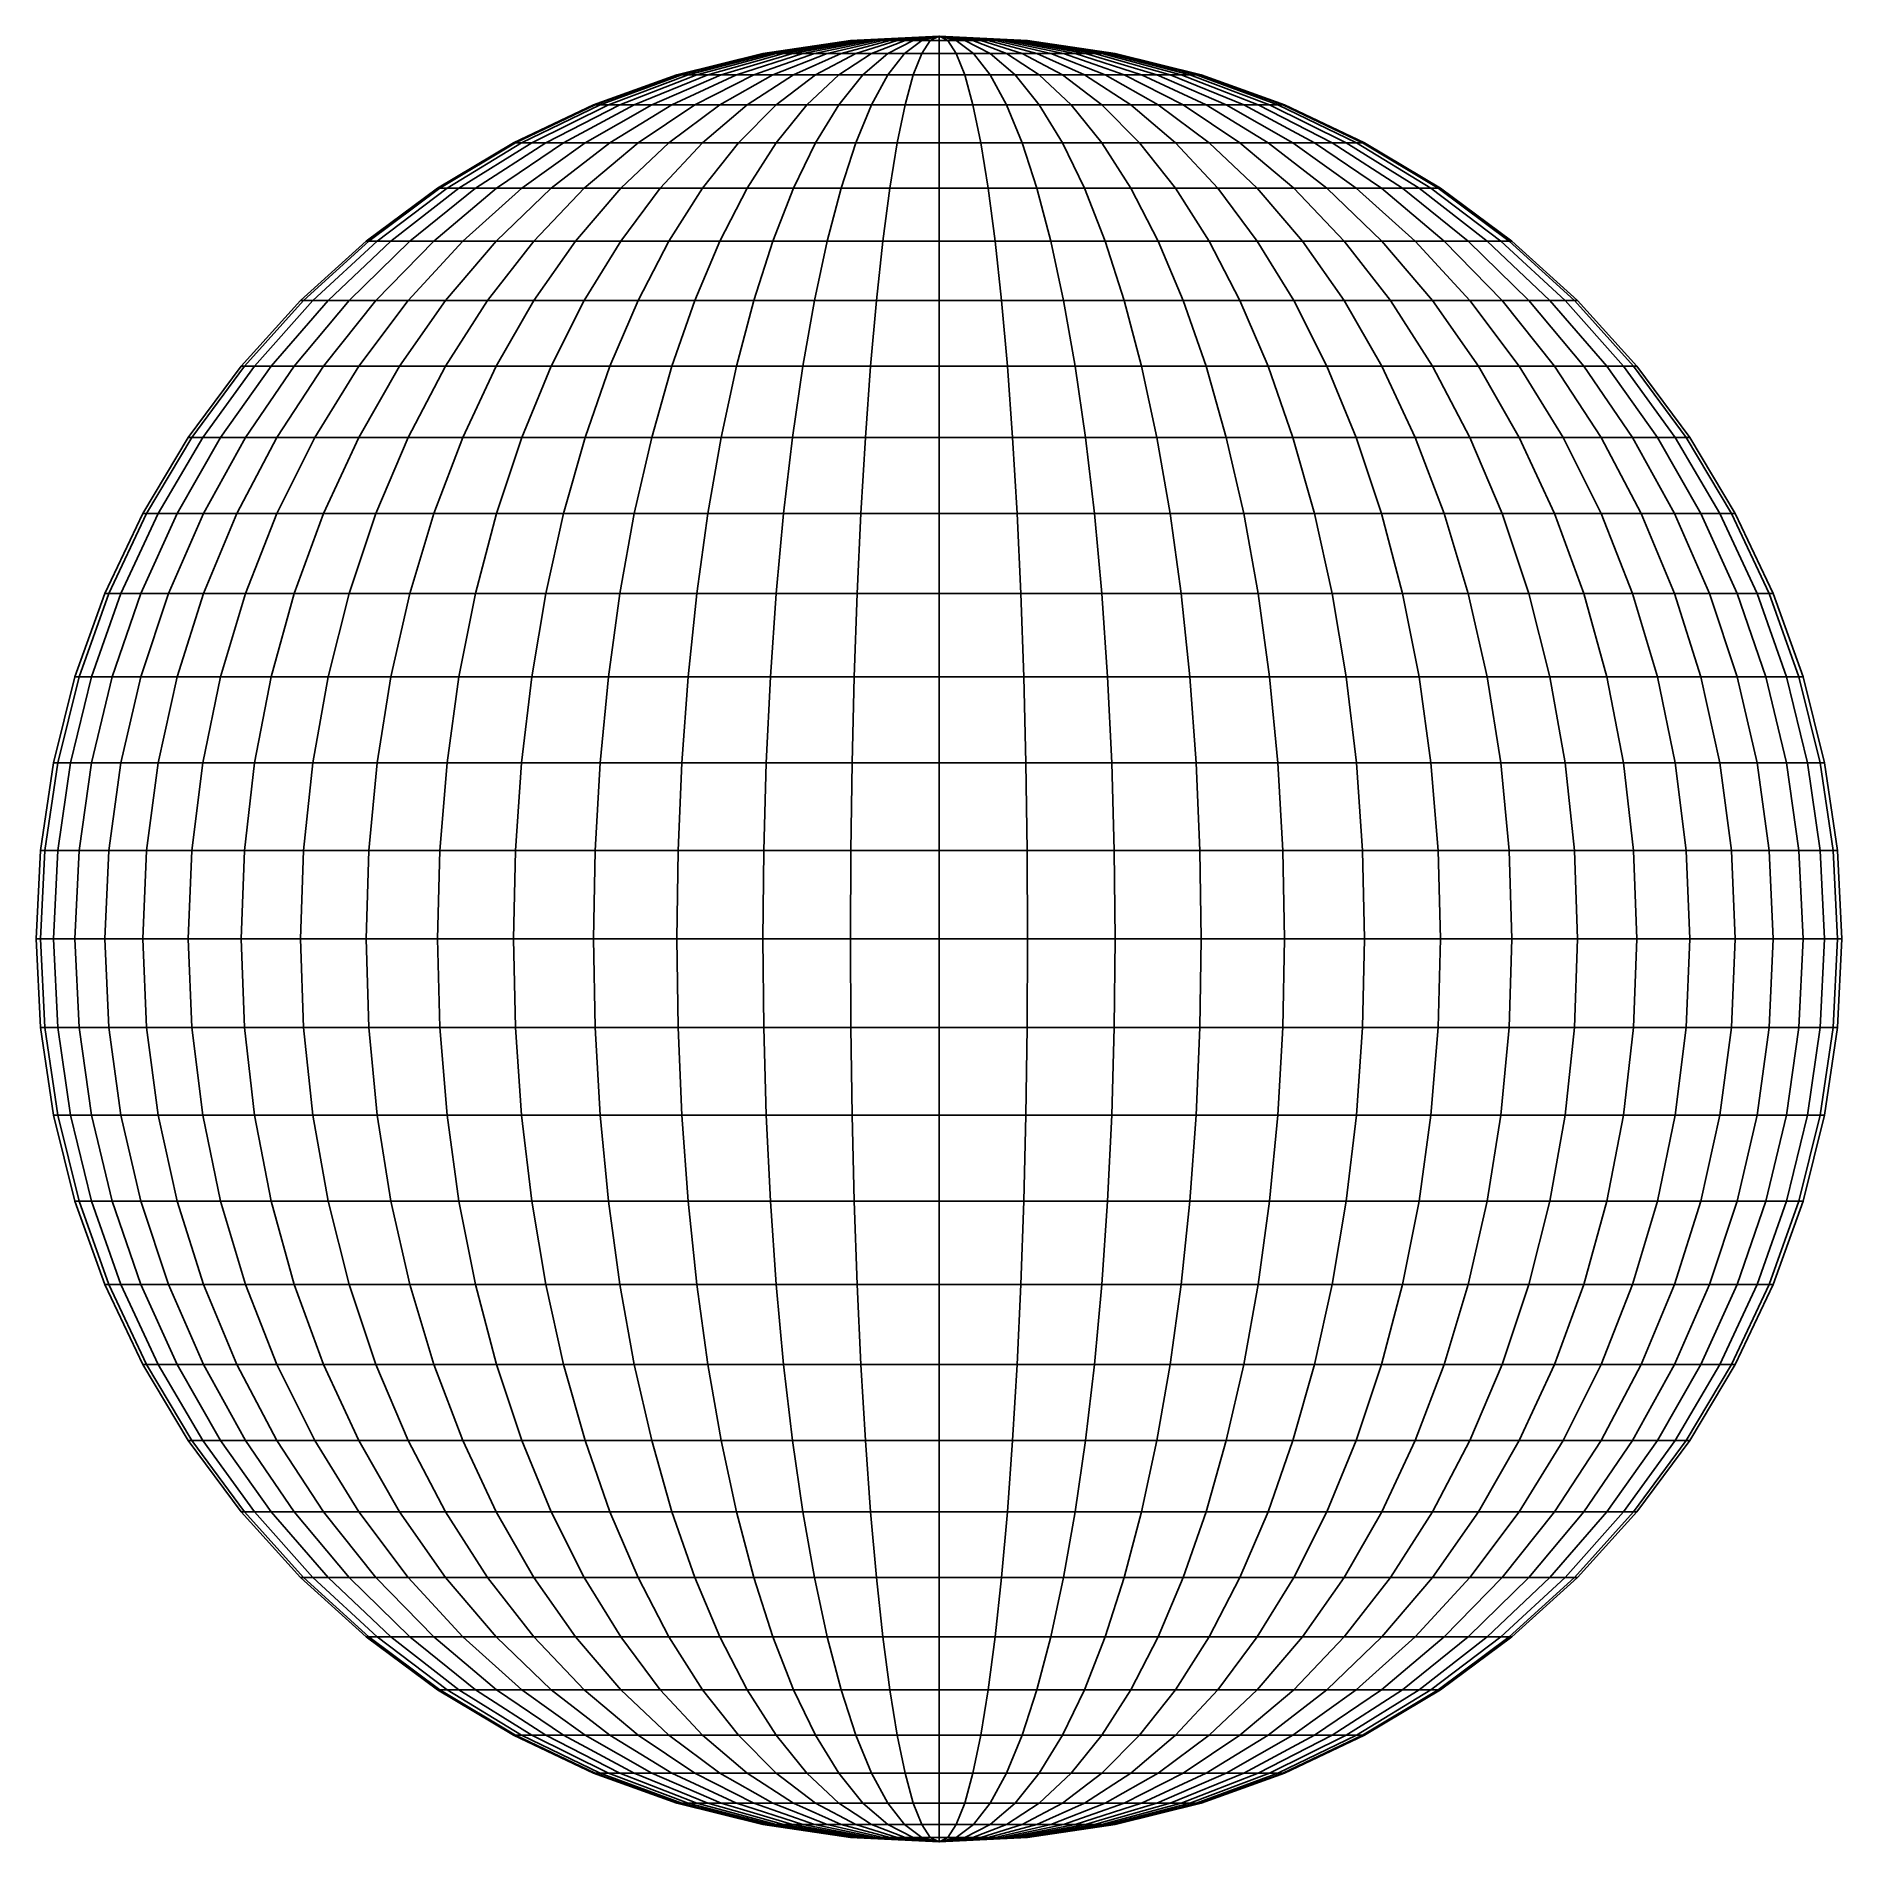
# Model space of a CAD drawing. Extents: x -607 to 607, y -607 to 607.
import ezdxf

# ---------------------------------------------------------------- set-up
doc = ezdxf.new("R2010")
doc.units = 0

msp = doc.modelspace()

# ---------------------------------------------------------------- linework, layer by layer
for points in [[(-59.515713, 604.273193), (0, 607.197021), (-59.22913, 604.273193, -5.83356)], [(-59.22913, 604.273193, 5.83356), (0, 607.197021), (-59.515713, 604.273193)], [(-59.22913, 604.273193, -5.83356), (0, 607.197021), (-58.372135, 604.273193, -11.61094)], [(-58.372135, 604.273193, 11.61094), (0, 607.197021), (-59.22913, 604.273193, 5.83356)], [(-58.372135, 604.273193, -11.61094), (0, 607.197021), (-56.952988, 604.273193, -17.276499)], [(-56.952988, 604.273193, 17.276499), (0, 607.197021), (-58.372135, 604.273193, 11.61094)], [(-56.952988, 604.273193, -17.276499), (0, 607.197021), (-54.985352, 604.273193, -22.775677)], [(-54.985352, 604.273193, 22.775677), (0, 607.197021), (-56.952988, 604.273193, 17.276499)], [(-54.985352, 604.273193, -22.775677), (0, 607.197021), (-52.488174, 604.273193, -28.055513)], [(-52.488174, 604.273193, 28.055513), (0, 607.197021), (-54.985352, 604.273193, 22.775677)], [(-52.488174, 604.273193, -28.055513), (0, 607.197021), (-49.485504, 604.273193, -33.065159)], [(-49.485504, 604.273193, 33.065159), (0, 607.197021), (-52.488174, 604.273193, 28.055513)], [(-49.485504, 604.273193, -33.065159), (0, 607.197021), (-46.006268, 604.273193, -37.756371)], [(-46.006268, 604.273193, 37.756371), (0, 607.197021), (-49.485504, 604.273193, 33.065159)], [(-46.006268, 604.273193, -37.756371), (0, 607.197021), (-42.083965, 604.273193, -42.083965)], [(-42.083965, 604.273193, 42.083965), (0, 607.197021), (-46.006268, 604.273193, 37.756371)], [(-42.083965, 604.273193, -42.083965), (0, 607.197021), (-37.756371, 604.273193, -46.006268)], [(-37.756371, 604.273193, 46.006268), (0, 607.197021), (-42.083965, 604.273193, 42.083965)], [(-37.756371, 604.273193, -46.006268), (0, 607.197021), (-33.065159, 604.273193, -49.485504)], [(-33.065159, 604.273193, 49.485504), (0, 607.197021), (-37.756371, 604.273193, 46.006268)], [(-33.065159, 604.273193, -49.485504), (0, 607.197021), (-28.055513, 604.273193, -52.488174)], [(-28.055513, 604.273193, 52.488174), (0, 607.197021), (-33.065159, 604.273193, 49.485504)], [(-28.055513, 604.273193, -52.488174), (0, 607.197021), (-22.775677, 604.273193, -54.985352)], [(-22.775677, 604.273193, 54.985352), (0, 607.197021), (-28.055513, 604.273193, 52.488174)], [(-22.775677, 604.273193, -54.985352), (0, 607.197021), (-17.276499, 604.273193, -56.952988)], [(-17.276499, 604.273193, 56.952988), (0, 607.197021), (-22.775677, 604.273193, 54.985352)], [(-17.276499, 604.273193, -56.952988), (0, 607.197021), (-11.61094, 604.273193, -58.372135)], [(-11.61094, 604.273193, 58.372135), (0, 607.197021), (-17.276499, 604.273193, 56.952988)], [(-11.61094, 604.273193, -58.372135), (0, 607.197021), (-5.83356, 604.273193, -59.22913)], [(-5.83356, 604.273193, 59.22913), (0, 607.197021), (-11.61094, 604.273193, 58.372135)], [(-5.83356, 604.273193, -59.22913), (0, 607.197021), (0, 604.273193, -59.515713)], [(0, 604.273193, 59.515713), (0, 607.197021), (-5.83356, 604.273193, 59.22913)], [(59.515713, 604.273193), (59.22913, 604.273193, -5.83356), (0, 607.197021)], [(59.22913, 604.273193, -5.83356), (58.372135, 604.273193, -11.61094), (0, 607.197021)], [(58.372135, 604.273193, -11.61094), (56.952988, 604.273193, -17.276499), (0, 607.197021)], [(56.952988, 604.273193, -17.276499), (54.985352, 604.273193, -22.775677), (0, 607.197021)], [(54.985352, 604.273193, -22.775677), (52.488174, 604.273193, -28.055513), (0, 607.197021)], [(52.488174, 604.273193, -28.055513), (49.485504, 604.273193, -33.065159), (0, 607.197021)], [(49.485504, 604.273193, -33.065159), (46.006268, 604.273193, -37.756371), (0, 607.197021)], [(46.006268, 604.273193, -37.756371), (42.083965, 604.273193, -42.083965), (0, 607.197021)], [(42.083965, 604.273193, -42.083965), (37.756371, 604.273193, -46.006268), (0, 607.197021)], [(37.756371, 604.273193, -46.006268), (33.065159, 604.273193, -49.485504), (0, 607.197021)], [(33.065159, 604.273193, -49.485504), (28.055513, 604.273193, -52.488174), (0, 607.197021)], [(28.055513, 604.273193, -52.488174), (22.775677, 604.273193, -54.985352), (0, 607.197021)], [(22.775677, 604.273193, -54.985352), (17.276499, 604.273193, -56.952988), (0, 607.197021)], [(17.276499, 604.273193, -56.952988), (11.61094, 604.273193, -58.372135), (0, 607.197021)], [(11.61094, 604.273193, -58.372135), (5.83356, 604.273193, -59.22913), (0, 607.197021)], [(5.83356, 604.273193, -59.22913), (0, 604.273193, -59.515713), (0, 607.197021)], [(0, 604.273193, 59.515713), (5.83356, 604.273193, 59.22913), (0, 607.197021)], [(5.83356, 604.273193, 59.22913), (11.61094, 604.273193, 58.372135), (0, 607.197021)], [(11.61094, 604.273193, 58.372135), (17.276499, 604.273193, 56.952988), (0, 607.197021)], [(17.276499, 604.273193, 56.952988), (22.775677, 604.273193, 54.985352), (0, 607.197021)], [(22.775677, 604.273193, 54.985352), (28.055513, 604.273193, 52.488174), (0, 607.197021)], [(28.055513, 604.273193, 52.488174), (33.065159, 604.273193, 49.485504), (0, 607.197021)], [(33.065159, 604.273193, 49.485504), (37.756371, 604.273193, 46.006268), (0, 607.197021)], [(37.756371, 604.273193, 46.006268), (42.083965, 604.273193, 42.083965), (0, 607.197021)], [(42.083965, 604.273193, 42.083965), (46.006268, 604.273193, 37.756371), (0, 607.197021)], [(46.006268, 604.273193, 37.756371), (49.485504, 604.273193, 33.065159), (0, 607.197021)], [(49.485504, 604.273193, 33.065159), (52.488174, 604.273193, 28.055513), (0, 607.197021)], [(52.488174, 604.273193, 28.055513), (54.985352, 604.273193, 22.775677), (0, 607.197021)], [(54.985352, 604.273193, 22.775677), (56.952988, 604.273193, 17.276499), (0, 607.197021)], [(56.952988, 604.273193, 17.276499), (58.372135, 604.273193, 11.610939), (0, 607.197021)], [(58.372135, 604.273193, 11.610939), (59.22913, 604.273193, 5.83356), (0, 607.197021)], [(59.22913, 604.273193, 5.83356), (59.515713, 604.273193), (0, 607.197021)], [(-176.259979, 581.05127), (-118.45826, 595.529907), (-117.887848, 595.529907, -11.610939), (-175.41124, 581.05127, -17.276499)], [(-175.41124, 581.05127, 17.276499), (-117.887848, 595.529907, 11.610939), (-118.45826, 595.529907), (-176.259979, 581.05127)], [(-175.41124, 581.05127, -17.276499), (-117.887848, 595.529907, -11.610939), (-116.182114, 595.529907, -23.110058), (-172.873199, 581.05127, -34.386616)], [(-172.873199, 581.05127, 34.386616), (-116.182114, 595.529907, 23.110058), (-117.887848, 595.529907, 11.610939), (-175.41124, 581.05127, 17.276499)], [(-172.873199, 581.05127, -34.386616), (-116.182114, 595.529907, -23.110058), (-113.357483, 595.529907, -34.386616), (-168.670288, 581.05127, -51.165573)], [(-168.670288, 581.05127, 51.165573), (-113.357483, 595.529907, 34.386616), (-116.182114, 595.529907, 23.110058), (-172.873199, 581.05127, 34.386616)], [(-168.670288, 581.05127, -51.165573), (-113.357483, 595.529907, -34.386616), (-109.441162, 595.529907, -45.332012), (-162.842987, 581.05127, -67.451775)], [(-162.842987, 581.05127, 67.451775), (-109.441162, 595.529907, 45.332012), (-113.357483, 595.529907, 34.386616), (-168.670288, 581.05127, 51.165573)], [(-162.842987, 581.05127, -67.451775), (-109.441162, 595.529907, -45.332012), (-104.470856, 595.529907, -55.840832), (-155.447433, 581.05127, -83.088387)], [(-155.447433, 581.05127, 83.088387), (-104.470856, 595.529907, 55.840832), (-109.441162, 595.529907, 45.332012), (-162.842987, 581.05127, 67.451775)], [(-155.447433, 581.05127, -83.088387), (-104.470856, 595.529907, -55.840832), (-98.494438, 595.529907, -65.811882), (-146.55481, 581.05127, -97.924797)], [(-146.55481, 581.05127, 97.924797), (-98.494438, 595.529907, 65.811882), (-104.470856, 595.529907, 55.840832), (-155.447433, 581.05127, 83.088387)], [(-146.55481, 581.05127, -97.924797), (-98.494438, 595.529907, -65.811882), (-91.569473, 595.529907, -75.149124), (-136.250809, 581.05127, -111.818146)], [(-136.250809, 581.05127, 111.818146), (-91.569473, 595.529907, 75.149124), (-98.494438, 595.529907, 65.811882), (-146.55481, 581.05127, 97.924797)], [(-136.250809, 581.05127, -111.818146), (-91.569473, 595.529907, -75.149124), (-83.762634, 595.529907, -83.762634), (-124.634628, 581.05127, -124.634628)], [(-124.634628, 581.05127, 124.634628), (-83.762634, 595.529907, 83.762634), (-91.569473, 595.529907, 75.149124), (-136.250809, 581.05127, 111.818146)], [(-124.634628, 581.05127, -124.634628), (-83.762634, 595.529907, -83.762634), (-75.149124, 595.529907, -91.569473), (-111.818146, 581.05127, -136.250809)], [(-111.818146, 581.05127, 136.250809), (-75.149124, 595.529907, 91.569473), (-83.762634, 595.529907, 83.762634), (-124.634628, 581.05127, 124.634628)], [(-118.45826, 595.529907), (-59.515713, 604.273193), (-59.22913, 604.273193, -5.83356), (-117.887848, 595.529907, -11.610939)], [(-117.887848, 595.529907, 11.610939), (-59.22913, 604.273193, 5.83356), (-59.515713, 604.273193), (-118.45826, 595.529907)], [(-117.887848, 595.529907, -11.610939), (-59.22913, 604.273193, -5.83356), (-58.372135, 604.273193, -11.61094), (-116.182114, 595.529907, -23.110058)], [(-116.182114, 595.529907, 23.110058), (-58.372135, 604.273193, 11.61094), (-59.22913, 604.273193, 5.83356), (-117.887848, 595.529907, 11.610939)], [(-116.182114, 595.529907, -23.110058), (-58.372135, 604.273193, -11.61094), (-56.952988, 604.273193, -17.276499), (-113.357483, 595.529907, -34.386616)], [(-113.357483, 595.529907, 34.386616), (-56.952988, 604.273193, 17.276499), (-58.372135, 604.273193, 11.61094), (-116.182114, 595.529907, 23.110058)], [(-113.357483, 595.529907, -34.386616), (-56.952988, 604.273193, -17.276499), (-54.985352, 604.273193, -22.775677), (-109.441162, 595.529907, -45.332012)], [(-109.441162, 595.529907, 45.332012), (-54.985352, 604.273193, 22.775677), (-56.952988, 604.273193, 17.276499), (-113.357483, 595.529907, 34.386616)], [(-111.818146, 581.05127, -136.250809), (-75.149124, 595.529907, -91.569473), (-65.811882, 595.529907, -98.494438), (-97.924797, 581.05127, -146.55481)], [(-97.924797, 581.05127, 146.55481), (-65.811882, 595.529907, 98.494438), (-75.149124, 595.529907, 91.569473), (-111.818146, 581.05127, 136.250809)], [(-109.441162, 595.529907, -45.332012), (-54.985352, 604.273193, -22.775677), (-52.488174, 604.273193, -28.055513), (-104.470856, 595.529907, -55.840832)], [(-104.470856, 595.529907, 55.840832), (-52.488174, 604.273193, 28.055513), (-54.985352, 604.273193, 22.775677), (-109.441162, 595.529907, 45.332012)], [(-104.470856, 595.529907, -55.840832), (-52.488174, 604.273193, -28.055513), (-49.485504, 604.273193, -33.065159), (-98.494438, 595.529907, -65.811882)], [(-98.494438, 595.529907, 65.811882), (-49.485504, 604.273193, 33.065159), (-52.488174, 604.273193, 28.055513), (-104.470856, 595.529907, 55.840832)], [(-98.494438, 595.529907, -65.811882), (-49.485504, 604.273193, -33.065159), (-46.006268, 604.273193, -37.756371), (-91.569473, 595.529907, -75.149124)], [(-91.569473, 595.529907, 75.149124), (-46.006268, 604.273193, 37.756371), (-49.485504, 604.273193, 33.065159), (-98.494438, 595.529907, 65.811882)], [(-97.924797, 581.05127, -146.55481), (-65.811882, 595.529907, -98.494438), (-55.840832, 595.529907, -104.470856), (-83.088387, 581.05127, -155.447433)], [(-83.088387, 581.05127, 155.447433), (-55.840832, 595.529907, 104.470856), (-65.811882, 595.529907, 98.494438), (-97.924797, 581.05127, 146.55481)], [(-91.569473, 595.529907, -75.149124), (-46.006268, 604.273193, -37.756371), (-42.083965, 604.273193, -42.083965), (-83.762634, 595.529907, -83.762634)], [(-83.762634, 595.529907, 83.762634), (-42.083965, 604.273193, 42.083965), (-46.006268, 604.273193, 37.756371), (-91.569473, 595.529907, 75.149124)], [(-83.762634, 595.529907, -83.762634), (-42.083965, 604.273193, -42.083965), (-37.756371, 604.273193, -46.006268), (-75.149124, 595.529907, -91.569473)], [(-75.149124, 595.529907, 91.569473), (-37.756371, 604.273193, 46.006268), (-42.083965, 604.273193, 42.083965), (-83.762634, 595.529907, 83.762634)], [(-83.088387, 581.05127, -155.447433), (-55.840832, 595.529907, -104.470856), (-45.332012, 595.529907, -109.441162), (-67.451775, 581.05127, -162.842987)], [(-67.451775, 581.05127, 162.842987), (-45.332012, 595.529907, 109.441162), (-55.840832, 595.529907, 104.470856), (-83.088387, 581.05127, 155.447433)], [(-75.149124, 595.529907, -91.569473), (-37.756371, 604.273193, -46.006268), (-33.065159, 604.273193, -49.485504), (-65.811882, 595.529907, -98.494438)], [(-65.811882, 595.529907, 98.494438), (-33.065159, 604.273193, 49.485504), (-37.756371, 604.273193, 46.006268), (-75.149124, 595.529907, 91.569473)], [(-67.451775, 581.05127, -162.842987), (-45.332012, 595.529907, -109.441162), (-34.386616, 595.529907, -113.357483), (-51.165573, 581.05127, -168.670288)], [(-51.165573, 581.05127, 168.670288), (-34.386616, 595.529907, 113.357483), (-45.332012, 595.529907, 109.441162), (-67.451775, 581.05127, 162.842987)], [(-65.811882, 595.529907, -98.494438), (-33.065159, 604.273193, -49.485504), (-28.055513, 604.273193, -52.488174), (-55.840832, 595.529907, -104.470856)], [(-55.840832, 595.529907, 104.470856), (-28.055513, 604.273193, 52.488174), (-33.065159, 604.273193, 49.485504), (-65.811882, 595.529907, 98.494438)], [(-55.840832, 595.529907, -104.470856), (-28.055513, 604.273193, -52.488174), (-22.775677, 604.273193, -54.985352), (-45.332012, 595.529907, -109.441162)], [(-45.332012, 595.529907, 109.441162), (-22.775677, 604.273193, 54.985352), (-28.055513, 604.273193, 52.488174), (-55.840832, 595.529907, 104.470856)], [(-51.165573, 581.05127, -168.670288), (-34.386616, 595.529907, -113.357483), (-23.110058, 595.529907, -116.182114), (-34.386616, 581.05127, -172.873199)], [(-34.386616, 581.05127, 172.873199), (-23.110058, 595.529907, 116.182114), (-34.386616, 595.529907, 113.357483), (-51.165573, 581.05127, 168.670288)], [(-45.332012, 595.529907, -109.441162), (-22.775677, 604.273193, -54.985352), (-17.276499, 604.273193, -56.952988), (-34.386616, 595.529907, -113.357483)], [(-34.386616, 595.529907, 113.357483), (-17.276499, 604.273193, 56.952988), (-22.775677, 604.273193, 54.985352), (-45.332012, 595.529907, 109.441162)], [(-34.386616, 595.529907, -113.357483), (-17.276499, 604.273193, -56.952988), (-11.61094, 604.273193, -58.372135), (-23.110058, 595.529907, -116.182114)], [(-23.110058, 595.529907, 116.182114), (-11.61094, 604.273193, 58.372135), (-17.276499, 604.273193, 56.952988), (-34.386616, 595.529907, 113.357483)], [(-34.386616, 581.05127, -172.873199), (-23.110058, 595.529907, -116.182114), (-11.610939, 595.529907, -117.887848), (-17.276499, 581.05127, -175.41124)], [(-17.276499, 581.05127, 175.41124), (-11.610939, 595.529907, 117.887848), (-23.110058, 595.529907, 116.182114), (-34.386616, 581.05127, 172.873199)], [(-23.110058, 595.529907, -116.182114), (-11.61094, 604.273193, -58.372135), (-5.83356, 604.273193, -59.22913), (-11.610939, 595.529907, -117.887848)], [(-11.610939, 595.529907, 117.887848), (-5.83356, 604.273193, 59.22913), (-11.61094, 604.273193, 58.372135), (-23.110058, 595.529907, 116.182114)], [(-17.276499, 581.05127, -175.41124), (-11.610939, 595.529907, -117.887848), (0, 595.529907, -118.45826), (0, 581.05127, -176.259979)], [(0, 581.05127, 176.259979), (0, 595.529907, 118.45826), (-11.610939, 595.529907, 117.887848), (-17.276499, 581.05127, 175.41124)], [(-11.610939, 595.529907, -117.887848), (-5.83356, 604.273193, -59.22913), (0, 604.273193, -59.515713), (0, 595.529907, -118.45826)], [(0, 595.529907, 118.45826), (0, 604.273193, 59.515713), (-5.83356, 604.273193, 59.22913), (-11.610939, 595.529907, 117.887848)], [(11.610939, 595.529907, -117.887848), (0, 595.529907, -118.45826), (0, 604.273193, -59.515713), (5.83356, 604.273193, -59.22913)], [(0, 595.529907, 118.45826), (11.610939, 595.529907, 117.887848), (5.83356, 604.273193, 59.22913), (0, 604.273193, 59.515713)], [(17.276499, 581.05127, -175.41124), (0, 581.05127, -176.259979), (0, 595.529907, -118.45826), (11.610939, 595.529907, -117.887848)], [(0, 581.05127, 176.259979), (17.276499, 581.05127, 175.41124), (11.610939, 595.529907, 117.887848), (0, 595.529907, 118.45826)], [(23.110058, 595.529907, -116.182114), (11.610939, 595.529907, -117.887848), (5.83356, 604.273193, -59.22913), (11.61094, 604.273193, -58.372135)], [(11.610939, 595.529907, 117.887848), (23.110058, 595.529907, 116.182114), (11.61094, 604.273193, 58.372135), (5.83356, 604.273193, 59.22913)], [(34.386616, 581.05127, -172.873199), (17.276499, 581.05127, -175.41124), (11.610939, 595.529907, -117.887848), (23.110058, 595.529907, -116.182114)], [(17.276499, 581.05127, 175.41124), (34.386616, 581.05127, 172.873199), (23.110058, 595.529907, 116.182114), (11.610939, 595.529907, 117.887848)], [(34.386616, 595.529907, -113.357483), (23.110058, 595.529907, -116.182114), (11.61094, 604.273193, -58.372135), (17.276499, 604.273193, -56.952988)], [(23.110058, 595.529907, 116.182114), (34.386616, 595.529907, 113.357483), (17.276499, 604.273193, 56.952988), (11.61094, 604.273193, 58.372135)], [(45.332012, 595.529907, -109.441162), (34.386616, 595.529907, -113.357483), (17.276499, 604.273193, -56.952988), (22.775677, 604.273193, -54.985352)], [(34.386616, 595.529907, 113.357483), (45.332012, 595.529907, 109.441162), (22.775677, 604.273193, 54.985352), (17.276499, 604.273193, 56.952988)], [(55.840832, 595.529907, -104.470856), (45.332012, 595.529907, -109.441162), (22.775677, 604.273193, -54.985352), (28.055513, 604.273193, -52.488174)], [(45.332012, 595.529907, 109.441162), (55.840832, 595.529907, 104.470856), (28.055513, 604.273193, 52.488174), (22.775677, 604.273193, 54.985352)], [(51.165573, 581.05127, -168.670288), (34.386616, 581.05127, -172.873199), (23.110058, 595.529907, -116.182114), (34.386616, 595.529907, -113.357483)], [(34.386616, 581.05127, 172.873199), (51.165573, 581.05127, 168.670288), (34.386616, 595.529907, 113.357483), (23.110058, 595.529907, 116.182114)], [(65.811882, 595.529907, -98.494438), (55.840832, 595.529907, -104.470856), (28.055513, 604.273193, -52.488174), (33.065159, 604.273193, -49.485504)], [(55.840832, 595.529907, 104.470856), (65.811882, 595.529907, 98.494438), (33.065159, 604.273193, 49.485504), (28.055513, 604.273193, 52.488174)], [(75.149124, 595.529907, -91.569473), (65.811882, 595.529907, -98.494438), (33.065159, 604.273193, -49.485504), (37.756371, 604.273193, -46.006268)], [(65.811882, 595.529907, 98.494438), (75.149124, 595.529907, 91.569473), (37.756371, 604.273193, 46.006268), (33.065159, 604.273193, 49.485504)], [(67.451775, 581.05127, -162.842987), (51.165573, 581.05127, -168.670288), (34.386616, 595.529907, -113.357483), (45.332012, 595.529907, -109.441162)], [(51.165573, 581.05127, 168.670288), (67.451775, 581.05127, 162.842987), (45.332012, 595.529907, 109.441162), (34.386616, 595.529907, 113.357483)], [(83.762634, 595.529907, -83.762634), (75.149124, 595.529907, -91.569473), (37.756371, 604.273193, -46.006268), (42.083965, 604.273193, -42.083965)], [(75.149124, 595.529907, 91.569473), (83.762634, 595.529907, 83.762634), (42.083965, 604.273193, 42.083965), (37.756371, 604.273193, 46.006268)], [(91.569473, 595.529907, -75.149124), (83.762634, 595.529907, -83.762634), (42.083965, 604.273193, -42.083965), (46.006268, 604.273193, -37.756371)], [(83.762634, 595.529907, 83.762634), (91.569473, 595.529907, 75.149124), (46.006268, 604.273193, 37.756371), (42.083965, 604.273193, 42.083965)], [(83.088387, 581.05127, -155.447433), (67.451775, 581.05127, -162.842987), (45.332012, 595.529907, -109.441162), (55.840832, 595.529907, -104.470856)], [(67.451775, 581.05127, 162.842987), (83.088387, 581.05127, 155.447433), (55.840832, 595.529907, 104.470856), (45.332012, 595.529907, 109.441162)], [(98.494438, 595.529907, -65.811882), (91.569473, 595.529907, -75.149124), (46.006268, 604.273193, -37.756371), (49.485504, 604.273193, -33.065159)], [(91.569473, 595.529907, 75.149124), (98.494438, 595.529907, 65.811882), (49.485504, 604.273193, 33.065159), (46.006268, 604.273193, 37.756371)], [(104.470856, 595.529907, -55.840832), (98.494438, 595.529907, -65.811882), (49.485504, 604.273193, -33.065159), (52.488174, 604.273193, -28.055513)], [(98.494438, 595.529907, 65.811882), (104.470856, 595.529907, 55.840832), (52.488174, 604.273193, 28.055513), (49.485504, 604.273193, 33.065159)], [(109.441162, 595.529907, -45.332012), (104.470856, 595.529907, -55.840832), (52.488174, 604.273193, -28.055513), (54.985352, 604.273193, -22.775677)], [(104.470856, 595.529907, 55.840832), (109.441162, 595.529907, 45.332012), (54.985352, 604.273193, 22.775677), (52.488174, 604.273193, 28.055513)], [(113.357483, 595.529907, -34.386616), (109.441162, 595.529907, -45.332012), (54.985352, 604.273193, -22.775677), (56.952988, 604.273193, -17.276499)], [(109.441162, 595.529907, 45.332012), (113.357483, 595.529907, 34.386616), (56.952988, 604.273193, 17.276499), (54.985352, 604.273193, 22.775677)], [(97.924797, 581.05127, -146.55481), (83.088387, 581.05127, -155.447433), (55.840832, 595.529907, -104.470856), (65.811882, 595.529907, -98.494438)], [(83.088387, 581.05127, 155.447433), (97.924797, 581.05127, 146.55481), (65.811882, 595.529907, 98.494438), (55.840832, 595.529907, 104.470856)], [(116.182114, 595.529907, -23.110058), (113.357483, 595.529907, -34.386616), (56.952988, 604.273193, -17.276499), (58.372135, 604.273193, -11.61094)], [(113.357483, 595.529907, 34.386616), (116.182114, 595.529907, 23.110058), (58.372135, 604.273193, 11.610939), (56.952988, 604.273193, 17.276499)], [(117.887848, 595.529907, -11.610939), (116.182114, 595.529907, -23.110058), (58.372135, 604.273193, -11.61094), (59.22913, 604.273193, -5.83356)], [(116.182114, 595.529907, 23.110058), (117.887848, 595.529907, 11.610939), (59.22913, 604.273193, 5.83356), (58.372135, 604.273193, 11.610939)], [(118.45826, 595.529907), (117.887848, 595.529907, -11.610939), (59.22913, 604.273193, -5.83356), (59.515713, 604.273193)], [(117.887848, 595.529907, 11.610939), (118.45826, 595.529907), (59.515713, 604.273193), (59.22913, 604.273193, 5.83356)], [(111.818146, 581.05127, -136.250809), (97.924797, 581.05127, -146.55481), (65.811882, 595.529907, -98.494438), (75.149124, 595.529907, -91.569473)], [(97.924797, 581.05127, 146.55481), (111.818146, 581.05127, 136.250809), (75.149124, 595.529907, 91.569473), (65.811882, 595.529907, 98.494438)], [(124.634628, 581.05127, -124.634628), (111.818146, 581.05127, -136.250809), (75.149124, 595.529907, -91.569473), (83.762634, 595.529907, -83.762634)], [(111.818146, 581.05127, 136.250809), (124.634628, 581.05127, 124.634628), (83.762634, 595.529907, 83.762634), (75.149124, 595.529907, 91.569473)], [(136.250809, 581.05127, -111.818146), (124.634628, 581.05127, -124.634628), (83.762634, 595.529907, -83.762634), (91.569473, 595.529907, -75.149124)], [(124.634628, 581.05127, 124.634628), (136.250809, 581.05127, 111.818146), (91.569473, 595.529907, 75.149124), (83.762634, 595.529907, 83.762634)], [(146.55481, 581.05127, -97.924797), (136.250809, 581.05127, -111.818146), (91.569473, 595.529907, -75.149124), (98.494438, 595.529907, -65.811882)], [(136.250809, 581.05127, 111.818146), (146.55481, 581.05127, 97.924797), (98.494438, 595.529907, 65.811882), (91.569473, 595.529907, 75.149124)], [(155.447433, 581.05127, -83.088387), (146.55481, 581.05127, -97.924797), (98.494438, 595.529907, -65.811882), (104.470856, 595.529907, -55.840832)], [(146.55481, 581.05127, 97.924797), (155.447433, 581.05127, 83.088387), (104.470856, 595.529907, 55.840832), (98.494438, 595.529907, 65.811882)], [(162.842987, 581.05127, -67.451775), (155.447433, 581.05127, -83.088387), (104.470856, 595.529907, -55.840832), (109.441162, 595.529907, -45.332012)], [(155.447433, 581.05127, 83.088387), (162.842987, 581.05127, 67.451775), (109.441162, 595.529907, 45.332012), (104.470856, 595.529907, 55.840832)], [(168.670288, 581.05127, -51.165573), (162.842987, 581.05127, -67.451775), (109.441162, 595.529907, -45.332012), (113.357483, 595.529907, -34.386616)], [(162.842987, 581.05127, 67.451775), (168.670288, 581.05127, 51.165573), (113.357483, 595.529907, 34.386616), (109.441162, 595.529907, 45.332012)], [(172.873199, 581.05127, -34.386616), (168.670288, 581.05127, -51.165573), (113.357483, 595.529907, -34.386616), (116.182114, 595.529907, -23.110058)], [(168.670288, 581.05127, 51.165573), (172.873199, 581.05127, 34.386616), (116.182114, 595.529907, 23.110058), (113.357483, 595.529907, 34.386616)], [(175.41124, 581.05127, -17.276499), (172.873199, 581.05127, -34.386616), (116.182114, 595.529907, -23.110058), (117.887848, 595.529907, -11.610939)], [(172.873199, 581.05127, 34.386616), (175.41124, 581.05127, 17.276499), (117.887848, 595.529907, 11.610939), (116.182114, 595.529907, 23.110058)], [(176.259979, 581.05127), (175.41124, 581.05127, -17.276499), (117.887848, 595.529907, -11.610939), (118.45826, 595.529907)], [(175.41124, 581.05127, 17.276499), (176.259979, 581.05127), (118.45826, 595.529907), (117.887848, 595.529907, 11.610939)], [(-232.364227, 560.976807), (-176.259979, 581.05127), (-175.41124, 581.05127, -17.276499), (-231.245331, 560.976807, -22.775677)], [(-231.245331, 560.976807, 22.775677), (-175.41124, 581.05127, 17.276499), (-176.259979, 581.05127), (-232.364227, 560.976807)], [(-231.245331, 560.976807, -22.775677), (-175.41124, 581.05127, -17.276499), (-172.873199, 581.05127, -34.386616), (-227.899414, 560.976807, -45.332012)], [(-227.899414, 560.976807, 45.332012), (-172.873199, 581.05127, 34.386616), (-175.41124, 581.05127, 17.276499), (-231.245331, 560.976807, 22.775677)], [(-227.899414, 560.976807, -45.332012), (-172.873199, 581.05127, -34.386616), (-168.670288, 581.05127, -51.165573), (-222.358704, 560.976807, -67.451775)], [(-222.358704, 560.976807, 67.451775), (-168.670288, 581.05127, 51.165573), (-172.873199, 581.05127, 34.386616), (-227.899414, 560.976807, 45.332012)], [(-222.358704, 560.976807, -67.451775), (-168.670288, 581.05127, -51.165573), (-162.842987, 581.05127, -67.451775), (-214.676544, 560.976807, -88.921944)], [(-214.676544, 560.976807, 88.921944), (-162.842987, 581.05127, 67.451775), (-168.670288, 581.05127, 51.165573), (-222.358704, 560.976807, 67.451775)], [(-214.676544, 560.976807, -88.921944), (-162.842987, 581.05127, -67.451775), (-155.447433, 581.05127, -83.088387), (-204.926956, 560.976807, -109.535736)], [(-204.926956, 560.976807, 109.535736), (-155.447433, 581.05127, 83.088387), (-162.842987, 581.05127, 67.451775), (-214.676544, 560.976807, 88.921944)], [(-204.926956, 560.976807, -109.535736), (-155.447433, 581.05127, -83.088387), (-146.55481, 581.05127, -97.924797), (-193.203796, 560.976807, -129.09465)], [(-193.203796, 560.976807, 129.09465), (-146.55481, 581.05127, 97.924797), (-155.447433, 581.05127, 83.088387), (-204.926956, 560.976807, 109.535736)], [(-193.203796, 560.976807, -129.09465), (-146.55481, 581.05127, -97.924797), (-136.250809, 581.05127, -111.818146), (-179.61998, 560.976807, -147.410309)], [(-179.61998, 560.976807, 147.410309), (-136.250809, 581.05127, 111.818146), (-146.55481, 581.05127, 97.924797), (-193.203796, 560.976807, 129.09465)], [(-179.61998, 560.976807, -147.410309), (-136.250809, 581.05127, -111.818146), (-124.634628, 581.05127, -124.634628), (-164.30632, 560.976807, -164.30632)], [(-164.30632, 560.976807, 164.30632), (-124.634628, 581.05127, 124.634628), (-136.250809, 581.05127, 111.818146), (-179.61998, 560.976807, 147.410309)], [(-164.30632, 560.976807, -164.30632), (-124.634628, 581.05127, -124.634628), (-111.818146, 581.05127, -136.250809), (-147.410309, 560.976807, -179.61998)], [(-147.410309, 560.976807, 179.61998), (-111.818146, 581.05127, 136.250809), (-124.634628, 581.05127, 124.634628), (-164.30632, 560.976807, 164.30632)], [(-147.410309, 560.976807, -179.61998), (-111.818146, 581.05127, -136.250809), (-97.924797, 581.05127, -146.55481), (-129.09465, 560.976807, -193.203796)], [(-129.09465, 560.976807, 193.203796), (-97.924797, 581.05127, 146.55481), (-111.818146, 581.05127, 136.250809), (-147.410309, 560.976807, 179.61998)], [(-129.09465, 560.976807, -193.203796), (-97.924797, 581.05127, -146.55481), (-83.088387, 581.05127, -155.447433), (-109.535736, 560.976807, -204.926956)], [(-109.535736, 560.976807, 204.926956), (-83.088387, 581.05127, 155.447433), (-97.924797, 581.05127, 146.55481), (-129.09465, 560.976807, 193.203796)], [(-109.535736, 560.976807, -204.926956), (-83.088387, 581.05127, -155.447433), (-67.451775, 581.05127, -162.842987), (-88.921944, 560.976807, -214.676544)], [(-88.921944, 560.976807, 214.676544), (-67.451775, 581.05127, 162.842987), (-83.088387, 581.05127, 155.447433), (-109.535736, 560.976807, 204.926956)], [(-88.921944, 560.976807, -214.676544), (-67.451775, 581.05127, -162.842987), (-51.165573, 581.05127, -168.670288), (-67.451775, 560.976807, -222.358704)], [(-67.451775, 560.976807, 222.358704), (-51.165573, 581.05127, 168.670288), (-67.451775, 581.05127, 162.842987), (-88.921944, 560.976807, 214.676544)], [(-67.451775, 560.976807, -222.358704), (-51.165573, 581.05127, -168.670288), (-34.386616, 581.05127, -172.873199), (-45.332012, 560.976807, -227.899414)], [(-45.332012, 560.976807, 227.899414), (-34.386616, 581.05127, 172.873199), (-51.165573, 581.05127, 168.670288), (-67.451775, 560.976807, 222.358704)], [(-45.332012, 560.976807, -227.899414), (-34.386616, 581.05127, -172.873199), (-17.276499, 581.05127, -175.41124), (-22.775677, 560.976807, -231.245331)], [(-22.775677, 560.976807, 231.245331), (-17.276499, 581.05127, 175.41124), (-34.386616, 581.05127, 172.873199), (-45.332012, 560.976807, 227.899414)], [(-22.775677, 560.976807, -231.245331), (-17.276499, 581.05127, -175.41124), (0, 581.05127, -176.259979), (0, 560.976807, -232.364227)], [(0, 560.976807, 232.364227), (0, 581.05127, 176.259979), (-17.276499, 581.05127, 175.41124), (-22.775677, 560.976807, 231.245331)], [(22.775677, 560.976807, -231.245331), (0, 560.976807, -232.364227), (0, 581.05127, -176.259979), (17.276499, 581.05127, -175.41124)], [(0, 560.976807, 232.364227), (22.775677, 560.976807, 231.245331), (17.276499, 581.05127, 175.41124), (0, 581.05127, 176.259979)], [(45.332012, 560.976807, -227.899414), (22.775677, 560.976807, -231.245331), (17.276499, 581.05127, -175.41124), (34.386616, 581.05127, -172.873199)], [(22.775677, 560.976807, 231.245331), (45.332012, 560.976807, 227.899414), (34.386616, 581.05127, 172.873199), (17.276499, 581.05127, 175.41124)], [(67.451775, 560.976807, -222.358704), (45.332012, 560.976807, -227.899414), (34.386616, 581.05127, -172.873199), (51.165573, 581.05127, -168.670288)], [(45.332012, 560.976807, 227.899414), (67.451775, 560.976807, 222.358704), (51.165573, 581.05127, 168.670288), (34.386616, 581.05127, 172.873199)], [(88.921944, 560.976807, -214.676544), (67.451775, 560.976807, -222.358704), (51.165573, 581.05127, -168.670288), (67.451775, 581.05127, -162.842987)], [(67.451775, 560.976807, 222.358704), (88.921944, 560.976807, 214.676544), (67.451775, 581.05127, 162.842987), (51.165573, 581.05127, 168.670288)], [(109.535736, 560.976807, -204.926956), (88.921944, 560.976807, -214.676544), (67.451775, 581.05127, -162.842987), (83.088387, 581.05127, -155.447433)], [(88.921944, 560.976807, 214.676544), (109.535736, 560.976807, 204.926956), (83.088387, 581.05127, 155.447433), (67.451775, 581.05127, 162.842987)], [(129.09465, 560.976807, -193.203796), (109.535736, 560.976807, -204.926956), (83.088387, 581.05127, -155.447433), (97.924797, 581.05127, -146.55481)], [(109.535736, 560.976807, 204.926956), (129.09465, 560.976807, 193.203796), (97.924797, 581.05127, 146.55481), (83.088387, 581.05127, 155.447433)], [(147.410309, 560.976807, -179.61998), (129.09465, 560.976807, -193.203796), (97.924797, 581.05127, -146.55481), (111.818146, 581.05127, -136.250809)], [(129.09465, 560.976807, 193.203796), (147.410309, 560.976807, 179.61998), (111.818146, 581.05127, 136.250809), (97.924797, 581.05127, 146.55481)], [(164.30632, 560.976807, -164.30632), (147.410309, 560.976807, -179.61998), (111.818146, 581.05127, -136.250809), (124.634628, 581.05127, -124.634628)], [(147.410309, 560.976807, 179.61998), (164.30632, 560.976807, 164.30632), (124.634628, 581.05127, 124.634628), (111.818146, 581.05127, 136.250809)], [(179.61998, 560.976807, -147.410309), (164.30632, 560.976807, -164.30632), (124.634628, 581.05127, -124.634628), (136.250809, 581.05127, -111.818146)], [(164.30632, 560.976807, 164.30632), (179.61998, 560.976807, 147.410309), (136.250809, 581.05127, 111.818146), (124.634628, 581.05127, 124.634628)], [(193.203796, 560.976807, -129.09465), (179.61998, 560.976807, -147.410309), (136.250809, 581.05127, -111.818146), (146.55481, 581.05127, -97.924797)], [(179.61998, 560.976807, 147.410309), (193.203796, 560.976807, 129.09465), (146.55481, 581.05127, 97.924797), (136.250809, 581.05127, 111.818146)], [(204.926956, 560.976807, -109.535736), (193.203796, 560.976807, -129.09465), (146.55481, 581.05127, -97.924797), (155.447433, 581.05127, -83.088387)], [(193.203796, 560.976807, 129.09465), (204.926956, 560.976807, 109.535736), (155.447433, 581.05127, 83.088387), (146.55481, 581.05127, 97.924797)], [(214.676544, 560.976807, -88.921944), (204.926956, 560.976807, -109.535736), (155.447433, 581.05127, -83.088387), (162.842987, 581.05127, -67.451775)], [(204.926956, 560.976807, 109.535736), (214.676544, 560.976807, 88.921944), (162.842987, 581.05127, 67.451775), (155.447433, 581.05127, 83.088387)], [(222.358704, 560.976807, -67.451775), (214.676544, 560.976807, -88.921944), (162.842987, 581.05127, -67.451775), (168.670288, 581.05127, -51.165573)], [(214.676544, 560.976807, 88.921944), (222.358704, 560.976807, 67.451775), (168.670288, 581.05127, 51.165573), (162.842987, 581.05127, 67.451775)], [(227.899414, 560.976807, -45.332012), (222.358704, 560.976807, -67.451775), (168.670288, 581.05127, -51.165573), (172.873199, 581.05127, -34.386616)], [(222.358704, 560.976807, 67.451775), (227.899414, 560.976807, 45.332012), (172.873199, 581.05127, 34.386616), (168.670288, 581.05127, 51.165573)], [(231.245331, 560.976807, -22.775677), (227.899414, 560.976807, -45.332012), (172.873199, 581.05127, -34.386616), (175.41124, 581.05127, -17.276499)], [(227.899414, 560.976807, 45.332012), (231.245331, 560.976807, 22.775677), (175.41124, 581.05127, 17.276499), (172.873199, 581.05127, 34.386616)], [(232.364227, 560.976807), (231.245331, 560.976807, -22.775677), (175.41124, 581.05127, -17.276499), (176.259979, 581.05127)], [(231.245331, 560.976807, 22.775677), (232.364227, 560.976807), (176.259979, 581.05127), (175.41124, 581.05127, 17.276499)], [(-286.230682, 535.5), (-232.364227, 560.976807), (-231.245331, 560.976807, -22.775677), (-284.852386, 535.5, -28.055511)], [(-284.852386, 535.5, 28.055511), (-231.245331, 560.976807, 22.775677), (-232.364227, 560.976807), (-286.230682, 535.5)], [(-284.852386, 535.5, -28.055511), (-231.245331, 560.976807, -22.775677), (-227.899414, 560.976807, -45.332012), (-280.730835, 535.5, -55.840832)], [(-280.730835, 535.5, 55.840832), (-227.899414, 560.976807, 45.332012), (-231.245331, 560.976807, 22.775677), (-284.852386, 535.5, 28.055511)], [(-280.730835, 535.5, -55.840832), (-227.899414, 560.976807, -45.332012), (-222.358704, 560.976807, -67.451775), (-273.905701, 535.5, -83.088387)], [(-273.905701, 535.5, 83.088387), (-222.358704, 560.976807, 67.451775), (-227.899414, 560.976807, 45.332012), (-280.730835, 535.5, 55.840832)], [(-273.905701, 535.5, -83.088387), (-222.358704, 560.976807, -67.451775), (-214.676544, 560.976807, -88.921944), (-264.442657, 535.5, -109.535736)], [(-264.442657, 535.5, 109.535736), (-214.676544, 560.976807, 88.921944), (-222.358704, 560.976807, 67.451775), (-273.905701, 535.5, 83.088387)], [(-264.442657, 535.5, -109.535736), (-214.676544, 560.976807, -88.921944), (-204.926956, 560.976807, -109.535736), (-252.432922, 535.5, -134.928207)], [(-252.432922, 535.5, 134.928207), (-204.926956, 560.976807, 109.535736), (-214.676544, 560.976807, 88.921944), (-264.442657, 535.5, 109.535736)], [(-252.432922, 535.5, -134.928207), (-204.926956, 560.976807, -109.535736), (-193.203796, 560.976807, -129.09465), (-237.992111, 535.5, -159.02124)], [(-237.992111, 535.5, 159.02124), (-193.203796, 560.976807, 129.09465), (-204.926956, 560.976807, 109.535736), (-252.432922, 535.5, 134.928207)], [(-237.992111, 535.5, -159.02124), (-193.203796, 560.976807, -129.09465), (-179.61998, 560.976807, -147.410309), (-221.259308, 535.5, -181.582825)], [(-221.259308, 535.5, 181.582825), (-179.61998, 560.976807, 147.410309), (-193.203796, 560.976807, 129.09465), (-237.992111, 535.5, 159.02124)], [(-221.259308, 535.5, -181.582825), (-179.61998, 560.976807, -147.410309), (-164.30632, 560.976807, -164.30632), (-202.39566, 535.5, -202.39566)], [(-202.39566, 535.5, 202.39566), (-164.30632, 560.976807, 164.30632), (-179.61998, 560.976807, 147.410309), (-221.259308, 535.5, 181.582825)], [(-202.39566, 535.5, -202.39566), (-164.30632, 560.976807, -164.30632), (-147.410309, 560.976807, -179.61998), (-181.582825, 535.5, -221.259308)], [(-181.582825, 535.5, 221.259308), (-147.410309, 560.976807, 179.61998), (-164.30632, 560.976807, 164.30632), (-202.39566, 535.5, 202.39566)], [(-181.582825, 535.5, -221.259308), (-147.410309, 560.976807, -179.61998), (-129.09465, 560.976807, -193.203796), (-159.02124, 535.5, -237.992111)], [(-159.02124, 535.5, 237.992111), (-129.09465, 560.976807, 193.203796), (-147.410309, 560.976807, 179.61998), (-181.582825, 535.5, 221.259308)], [(-159.02124, 535.5, -237.992111), (-129.09465, 560.976807, -193.203796), (-109.535736, 560.976807, -204.926956), (-134.928207, 535.5, -252.432922)], [(-134.928207, 535.5, 252.432922), (-109.535736, 560.976807, 204.926956), (-129.09465, 560.976807, 193.203796), (-159.02124, 535.5, 237.992111)], [(-134.928207, 535.5, -252.432922), (-109.535736, 560.976807, -204.926956), (-88.921944, 560.976807, -214.676544), (-109.535736, 535.5, -264.442657)], [(-109.535736, 535.5, 264.442657), (-88.921944, 560.976807, 214.676544), (-109.535736, 560.976807, 204.926956), (-134.928207, 535.5, 252.432922)], [(-109.535736, 535.5, -264.442657), (-88.921944, 560.976807, -214.676544), (-67.451775, 560.976807, -222.358704), (-83.088387, 535.5, -273.905701)], [(-83.088387, 535.5, 273.905701), (-67.451775, 560.976807, 222.358704), (-88.921944, 560.976807, 214.676544), (-109.535736, 535.5, 264.442657)], [(-83.088387, 535.5, -273.905701), (-67.451775, 560.976807, -222.358704), (-45.332012, 560.976807, -227.899414), (-55.840832, 535.5, -280.730835)], [(-55.840832, 535.5, 280.730835), (-45.332012, 560.976807, 227.899414), (-67.451775, 560.976807, 222.358704), (-83.088387, 535.5, 273.905701)], [(-55.840832, 535.5, -280.730835), (-45.332012, 560.976807, -227.899414), (-22.775677, 560.976807, -231.245331), (-28.055511, 535.5, -284.852386)], [(-28.055511, 535.5, 284.852386), (-22.775677, 560.976807, 231.245331), (-45.332012, 560.976807, 227.899414), (-55.840832, 535.5, 280.730835)], [(-28.055511, 535.5, -284.852386), (-22.775677, 560.976807, -231.245331), (0, 560.976807, -232.364227), (0, 535.5, -286.230682)], [(0, 535.5, 286.230682), (0, 560.976807, 232.364227), (-22.775677, 560.976807, 231.245331), (-28.055511, 535.5, 284.852386)], [(28.055511, 535.5, -284.852386), (0, 535.5, -286.230682), (0, 560.976807, -232.364227), (22.775677, 560.976807, -231.245331)], [(0, 535.5, 286.230682), (28.055511, 535.5, 284.852386), (22.775677, 560.976807, 231.245331), (0, 560.976807, 232.364227)], [(55.840832, 535.5, -280.730835), (28.055511, 535.5, -284.852386), (22.775677, 560.976807, -231.245331), (45.332012, 560.976807, -227.899414)], [(28.055511, 535.5, 284.852386), (55.840832, 535.5, 280.730835), (45.332012, 560.976807, 227.899414), (22.775677, 560.976807, 231.245331)], [(83.088387, 535.5, -273.905701), (55.840832, 535.5, -280.730835), (45.332012, 560.976807, -227.899414), (67.451775, 560.976807, -222.358704)], [(55.840832, 535.5, 280.730835), (83.088387, 535.5, 273.905701), (67.451775, 560.976807, 222.358704), (45.332012, 560.976807, 227.899414)], [(109.535736, 535.5, -264.442657), (83.088387, 535.5, -273.905701), (67.451775, 560.976807, -222.358704), (88.921944, 560.976807, -214.676544)], [(83.088387, 535.5, 273.905701), (109.535736, 535.5, 264.442657), (88.921944, 560.976807, 214.676544), (67.451775, 560.976807, 222.358704)], [(134.928207, 535.5, -252.432922), (109.535736, 535.5, -264.442657), (88.921944, 560.976807, -214.676544), (109.535736, 560.976807, -204.926956)], [(109.535736, 535.5, 264.442657), (134.928207, 535.5, 252.432922), (109.535736, 560.976807, 204.926956), (88.921944, 560.976807, 214.676544)], [(159.02124, 535.5, -237.992111), (134.928207, 535.5, -252.432922), (109.535736, 560.976807, -204.926956), (129.09465, 560.976807, -193.203796)], [(134.928207, 535.5, 252.432922), (159.02124, 535.5, 237.992111), (129.09465, 560.976807, 193.203796), (109.535736, 560.976807, 204.926956)], [(181.582825, 535.5, -221.259308), (159.02124, 535.5, -237.992111), (129.09465, 560.976807, -193.203796), (147.410309, 560.976807, -179.61998)], [(159.02124, 535.5, 237.992111), (181.582825, 535.5, 221.259308), (147.410309, 560.976807, 179.61998), (129.09465, 560.976807, 193.203796)], [(202.39566, 535.5, -202.39566), (181.582825, 535.5, -221.259308), (147.410309, 560.976807, -179.61998), (164.30632, 560.976807, -164.30632)], [(181.582825, 535.5, 221.259308), (202.39566, 535.5, 202.39566), (164.30632, 560.976807, 164.30632), (147.410309, 560.976807, 179.61998)], [(221.259308, 535.5, -181.582825), (202.39566, 535.5, -202.39566), (164.30632, 560.976807, -164.30632), (179.61998, 560.976807, -147.410309)], [(202.39566, 535.5, 202.39566), (221.259308, 535.5, 181.582825), (179.61998, 560.976807, 147.410309), (164.30632, 560.976807, 164.30632)], [(237.992111, 535.5, -159.02124), (221.259308, 535.5, -181.582825), (179.61998, 560.976807, -147.410309), (193.203796, 560.976807, -129.09465)], [(221.259308, 535.5, 181.582825), (237.992111, 535.5, 159.02124), (193.203796, 560.976807, 129.09465), (179.61998, 560.976807, 147.410309)], [(252.432922, 535.5, -134.928207), (237.992111, 535.5, -159.02124), (193.203796, 560.976807, -129.09465), (204.926956, 560.976807, -109.535736)], [(237.992111, 535.5, 159.02124), (252.432922, 535.5, 134.928207), (204.926956, 560.976807, 109.535736), (193.203796, 560.976807, 129.09465)], [(264.442657, 535.5, -109.535736), (252.432922, 535.5, -134.928207), (204.926956, 560.976807, -109.535736), (214.676544, 560.976807, -88.921944)], [(252.432922, 535.5, 134.928207), (264.442657, 535.5, 109.535736), (214.676544, 560.976807, 88.921944), (204.926956, 560.976807, 109.535736)], [(273.905701, 535.5, -83.088387), (264.442657, 535.5, -109.535736), (214.676544, 560.976807, -88.921944), (222.358704, 560.976807, -67.451775)], [(264.442657, 535.5, 109.535736), (273.905701, 535.5, 83.088387), (222.358704, 560.976807, 67.451775), (214.676544, 560.976807, 88.921944)], [(280.730835, 535.5, -55.840832), (273.905701, 535.5, -83.088387), (222.358704, 560.976807, -67.451775), (227.899414, 560.976807, -45.332012)], [(273.905701, 535.5, 83.088387), (280.730835, 535.5, 55.840832), (227.899414, 560.976807, 45.332012), (222.358704, 560.976807, 67.451775)], [(284.852386, 535.5, -28.055511), (280.730835, 535.5, -55.840832), (227.899414, 560.976807, -45.332012), (231.245331, 560.976807, -22.775677)], [(280.730835, 535.5, 55.840832), (284.852386, 535.5, 28.055511), (231.245331, 560.976807, 22.775677), (227.899414, 560.976807, 45.332012)], [(286.230682, 535.5), (284.852386, 535.5, -28.055511), (231.245331, 560.976807, -22.775677), (232.364227, 560.976807)], [(284.852386, 535.5, 28.055511), (286.230682, 535.5), (232.364227, 560.976807), (231.245331, 560.976807, 22.775677)], [(-337.340576, 504.865845), (-286.230682, 535.5), (-284.852386, 535.5, -28.055511), (-335.716187, 504.865845, -33.065159)], [(-335.716187, 504.865845, 33.065159), (-284.852386, 535.5, 28.055511), (-286.230682, 535.5), (-337.340576, 504.865845)], [(-335.716187, 504.865845, -33.065159), (-284.852386, 535.5, -28.055511), (-280.730835, 535.5, -55.840832), (-330.858673, 504.865845, -65.811882)], [(-330.858673, 504.865845, 65.811882), (-280.730835, 535.5, 55.840832), (-284.852386, 535.5, 28.055511), (-335.716187, 504.865845, 33.065159)], [(-330.858673, 504.865845, -65.811882), (-280.730835, 535.5, -55.840832), (-273.905701, 535.5, -83.088387), (-322.814789, 504.865845, -97.924797)], [(-322.814789, 504.865845, 97.924797), (-273.905701, 535.5, 83.088387), (-280.730835, 535.5, 55.840832), (-330.858673, 504.865845, 65.811882)], [(-322.814789, 504.865845, -97.924797), (-273.905701, 535.5, -83.088387), (-264.442657, 535.5, -109.535736), (-311.662048, 504.865845, -129.09465)], [(-311.662048, 504.865845, 129.09465), (-264.442657, 535.5, 109.535736), (-273.905701, 535.5, 83.088387), (-322.814789, 504.865845, 97.924797)], [(-311.662048, 504.865845, -129.09465), (-264.442657, 535.5, -109.535736), (-252.432922, 535.5, -134.928207), (-297.507813, 504.865845, -159.02124)], [(-297.507813, 504.865845, 159.02124), (-252.432922, 535.5, 134.928207), (-264.442657, 535.5, 109.535736), (-311.662048, 504.865845, 129.09465)], [(-297.507813, 504.865845, -159.02124), (-252.432922, 535.5, -134.928207), (-237.992111, 535.5, -159.02124), (-280.488434, 504.865845, -187.416367)], [(-280.488434, 504.865845, 187.416367), (-237.992111, 535.5, 159.02124), (-252.432922, 535.5, 134.928207), (-297.507813, 504.865845, 159.02124)], [(-280.488434, 504.865845, -187.416367), (-237.992111, 535.5, -159.02124), (-221.259308, 535.5, -181.582825), (-260.767792, 504.865845, -214.006592)], [(-260.767792, 504.865845, 214.006592), (-221.259308, 535.5, 181.582825), (-237.992111, 535.5, 159.02124), (-280.488434, 504.865845, 187.416367)], [(-260.767792, 504.865845, -214.006592), (-221.259308, 535.5, -181.582825), (-202.39566, 535.5, -202.39566), (-238.535797, 504.865845, -238.535797)], [(-238.535797, 504.865845, 238.535797), (-202.39566, 535.5, 202.39566), (-221.259308, 535.5, 181.582825), (-260.767792, 504.865845, 214.006592)], [(-238.535797, 504.865845, -238.535797), (-202.39566, 535.5, -202.39566), (-181.582825, 535.5, -221.259308), (-214.006592, 504.865845, -260.767792)], [(-214.006592, 504.865845, 260.767792), (-181.582825, 535.5, 221.259308), (-202.39566, 535.5, 202.39566), (-238.535797, 504.865845, 238.535797)], [(-214.006592, 504.865845, -260.767792), (-181.582825, 535.5, -221.259308), (-159.02124, 535.5, -237.992111), (-187.416367, 504.865845, -280.488434)], [(-187.416367, 504.865845, 280.488434), (-159.02124, 535.5, 237.992111), (-181.582825, 535.5, 221.259308), (-214.006592, 504.865845, 260.767792)], [(-187.416367, 504.865845, -280.488434), (-159.02124, 535.5, -237.992111), (-134.928207, 535.5, -252.432922), (-159.02124, 504.865845, -297.507813)], [(-159.02124, 504.865845, 297.507813), (-134.928207, 535.5, 252.432922), (-159.02124, 535.5, 237.992111), (-187.416367, 504.865845, 280.488434)], [(-159.02124, 504.865845, -297.507813), (-134.928207, 535.5, -252.432922), (-109.535736, 535.5, -264.442657), (-129.09465, 504.865845, -311.662048)], [(-129.09465, 504.865845, 311.662048), (-109.535736, 535.5, 264.442657), (-134.928207, 535.5, 252.432922), (-159.02124, 504.865845, 297.507813)], [(-129.09465, 504.865845, -311.662048), (-109.535736, 535.5, -264.442657), (-83.088387, 535.5, -273.905701), (-97.924797, 504.865845, -322.814789)], [(-97.924797, 504.865845, 322.814789), (-83.088387, 535.5, 273.905701), (-109.535736, 535.5, 264.442657), (-129.09465, 504.865845, 311.662048)], [(-97.924797, 504.865845, -322.814789), (-83.088387, 535.5, -273.905701), (-55.840832, 535.5, -280.730835), (-65.811882, 504.865845, -330.858673)], [(-65.811882, 504.865845, 330.858673), (-55.840832, 535.5, 280.730835), (-83.088387, 535.5, 273.905701), (-97.924797, 504.865845, 322.814789)], [(-65.811882, 504.865845, -330.858673), (-55.840832, 535.5, -280.730835), (-28.055511, 535.5, -284.852386), (-33.065159, 504.865845, -335.716187)], [(-33.065159, 504.865845, 335.716187), (-28.055511, 535.5, 284.852386), (-55.840832, 535.5, 280.730835), (-65.811882, 504.865845, 330.858673)], [(-33.065159, 504.865845, -335.716187), (-28.055511, 535.5, -284.852386), (0, 535.5, -286.230682), (0, 504.865845, -337.340576)], [(0, 504.865845, 337.340576), (0, 535.5, 286.230682), (-28.055511, 535.5, 284.852386), (-33.065159, 504.865845, 335.716187)], [(33.065159, 504.865845, -335.716187), (0, 504.865845, -337.340576), (0, 535.5, -286.230682), (28.055511, 535.5, -284.852386)], [(0, 504.865845, 337.340576), (33.065159, 504.865845, 335.716187), (28.055511, 535.5, 284.852386), (0, 535.5, 286.230682)], [(65.811882, 504.865845, -330.858673), (33.065159, 504.865845, -335.716187), (28.055511, 535.5, -284.852386), (55.840832, 535.5, -280.730835)], [(33.065159, 504.865845, 335.716187), (65.811882, 504.865845, 330.858673), (55.840832, 535.5, 280.730835), (28.055511, 535.5, 284.852386)], [(97.924797, 504.865845, -322.814789), (65.811882, 504.865845, -330.858673), (55.840832, 535.5, -280.730835), (83.088387, 535.5, -273.905701)], [(65.811882, 504.865845, 330.858673), (97.924797, 504.865845, 322.814789), (83.088387, 535.5, 273.905701), (55.840832, 535.5, 280.730835)], [(129.09465, 504.865845, -311.662048), (97.924797, 504.865845, -322.814789), (83.088387, 535.5, -273.905701), (109.535736, 535.5, -264.442657)], [(97.924797, 504.865845, 322.814789), (129.09465, 504.865845, 311.662048), (109.535736, 535.5, 264.442657), (83.088387, 535.5, 273.905701)], [(159.02124, 504.865845, -297.507813), (129.09465, 504.865845, -311.662048), (109.535736, 535.5, -264.442657), (134.928207, 535.5, -252.432922)], [(129.09465, 504.865845, 311.662048), (159.02124, 504.865845, 297.507813), (134.928207, 535.5, 252.432922), (109.535736, 535.5, 264.442657)], [(187.416367, 504.865845, -280.488434), (159.02124, 504.865845, -297.507813), (134.928207, 535.5, -252.432922), (159.02124, 535.5, -237.992111)], [(159.02124, 504.865845, 297.507813), (187.416367, 504.865845, 280.488434), (159.02124, 535.5, 237.992111), (134.928207, 535.5, 252.432922)], [(214.006592, 504.865845, -260.767792), (187.416367, 504.865845, -280.488434), (159.02124, 535.5, -237.992111), (181.582825, 535.5, -221.259308)], [(187.416367, 504.865845, 280.488434), (214.006592, 504.865845, 260.767792), (181.582825, 535.5, 221.259308), (159.02124, 535.5, 237.992111)], [(238.535797, 504.865845, -238.535797), (214.006592, 504.865845, -260.767792), (181.582825, 535.5, -221.259308), (202.39566, 535.5, -202.39566)], [(214.006592, 504.865845, 260.767792), (238.535797, 504.865845, 238.535797), (202.39566, 535.5, 202.39566), (181.582825, 535.5, 221.259308)], [(260.767792, 504.865845, -214.006592), (238.535797, 504.865845, -238.535797), (202.39566, 535.5, -202.39566), (221.259308, 535.5, -181.582825)], [(238.535797, 504.865845, 238.535797), (260.767792, 504.865845, 214.006592), (221.259308, 535.5, 181.582825), (202.39566, 535.5, 202.39566)], [(280.488434, 504.865845, -187.416367), (260.767792, 504.865845, -214.006592), (221.259308, 535.5, -181.582825), (237.992111, 535.5, -159.02124)], [(260.767792, 504.865845, 214.006592), (280.488434, 504.865845, 187.416367), (237.992111, 535.5, 159.02124), (221.259308, 535.5, 181.582825)], [(297.507813, 504.865845, -159.02124), (280.488434, 504.865845, -187.416367), (237.992111, 535.5, -159.02124), (252.432922, 535.5, -134.928207)], [(280.488434, 504.865845, 187.416367), (297.507813, 504.865845, 159.02124), (252.432922, 535.5, 134.928207), (237.992111, 535.5, 159.02124)], [(311.662048, 504.865845, -129.09465), (297.507813, 504.865845, -159.02124), (252.432922, 535.5, -134.928207), (264.442657, 535.5, -109.535736)], [(297.507813, 504.865845, 159.02124), (311.662048, 504.865845, 129.09465), (264.442657, 535.5, 109.535736), (252.432922, 535.5, 134.928207)], [(322.814789, 504.865845, -97.924797), (311.662048, 504.865845, -129.09465), (264.442657, 535.5, -109.535736), (273.905701, 535.5, -83.088387)], [(311.662048, 504.865845, 129.09465), (322.814789, 504.865845, 97.924797), (273.905701, 535.5, 83.088387), (264.442657, 535.5, 109.535736)], [(330.858673, 504.865845, -65.811882), (322.814789, 504.865845, -97.924797), (273.905701, 535.5, -83.088387), (280.730835, 535.5, -55.840832)], [(322.814789, 504.865845, 97.924797), (330.858673, 504.865845, 65.811882), (280.730835, 535.5, 55.840832), (273.905701, 535.5, 83.088387)], [(335.716187, 504.865845, -33.065159), (330.858673, 504.865845, -65.811882), (280.730835, 535.5, -55.840832), (284.852386, 535.5, -28.055511)], [(330.858673, 504.865845, 65.811882), (335.716187, 504.865845, 33.065159), (284.852386, 535.5, 28.055511), (280.730835, 535.5, 55.840832)], [(337.340576, 504.865845), (335.716187, 504.865845, -33.065159), (284.852386, 535.5, -28.055511), (286.230682, 535.5)], [(335.716187, 504.865845, 33.065159), (337.340576, 504.865845), (286.230682, 535.5), (284.852386, 535.5, 28.055511)], [(-385.201691, 469.369629), (-337.340576, 504.865845), (-335.716187, 504.865845, -33.065159), (-383.346832, 469.369629, -37.756371)], [(-383.346832, 469.369629, 37.756371), (-335.716187, 504.865845, 33.065159), (-337.340576, 504.865845), (-385.201691, 469.369629)], [(-383.346832, 469.369629, -37.756371), (-335.716187, 504.865845, -33.065159), (-330.858673, 504.865845, -65.811882), (-377.80014, 469.369629, -75.149124)], [(-377.80014, 469.369629, 75.149124), (-330.858673, 504.865845, 65.811882), (-335.716187, 504.865845, 33.065159), (-383.346832, 469.369629, 37.756371)], [(-377.80014, 469.369629, -75.149124), (-330.858673, 504.865845, -65.811882), (-322.814789, 504.865845, -97.924797), (-368.615051, 469.369629, -111.818146)], [(-368.615051, 469.369629, 111.818146), (-322.814789, 504.865845, 97.924797), (-330.858673, 504.865845, 65.811882), (-377.80014, 469.369629, 75.149124)], [(-368.615051, 469.369629, -111.818146), (-322.814789, 504.865845, -97.924797), (-311.662048, 504.865845, -129.09465), (-355.879944, 469.369629, -147.410309)], [(-355.879944, 469.369629, 147.410309), (-311.662048, 504.865845, 129.09465), (-322.814789, 504.865845, 97.924797), (-368.615051, 469.369629, 111.818146)], [(-355.879944, 469.369629, -147.410309), (-311.662048, 504.865845, -129.09465), (-297.507813, 504.865845, -159.02124), (-339.717529, 469.369629, -181.582825)], [(-339.717529, 469.369629, 181.582825), (-297.507813, 504.865845, 159.02124), (-311.662048, 504.865845, 129.09465), (-355.879944, 469.369629, 147.410309)], [(-339.717529, 469.369629, -181.582825), (-297.507813, 504.865845, -159.02124), (-280.488434, 504.865845, -187.416367), (-320.283508, 469.369629, -214.006592)], [(-320.283508, 469.369629, 214.006592), (-280.488434, 504.865845, 187.416367), (-297.507813, 504.865845, 159.02124), (-339.717529, 469.369629, 181.582825)], [(-320.283508, 469.369629, -214.006592), (-280.488434, 504.865845, -187.416367), (-260.767792, 504.865845, -214.006592), (-297.764923, 469.369629, -244.36937)], [(-297.764923, 469.369629, 244.36937), (-260.767792, 504.865845, 214.006592), (-280.488434, 504.865845, 187.416367), (-320.283508, 469.369629, 214.006592)], [(-297.764923, 469.369629, -244.36937), (-260.767792, 504.865845, -214.006592), (-238.535797, 504.865845, -238.535797), (-272.378723, 469.369629, -272.378723)], [(-272.378723, 469.369629, 272.378723), (-238.535797, 504.865845, 238.535797), (-260.767792, 504.865845, 214.006592), (-297.764923, 469.369629, 244.36937)], [(-272.378723, 469.369629, -272.378723), (-238.535797, 504.865845, -238.535797), (-214.006592, 504.865845, -260.767792), (-244.36937, 469.369629, -297.764923)], [(-244.36937, 469.369629, 297.764923), (-214.006592, 504.865845, 260.767792), (-238.535797, 504.865845, 238.535797), (-272.378723, 469.369629, 272.378723)], [(-244.36937, 469.369629, -297.764923), (-214.006592, 504.865845, -260.767792), (-187.416367, 504.865845, -280.488434), (-214.006592, 469.369629, -320.283508)], [(-214.006592, 469.369629, 320.283508), (-187.416367, 504.865845, 280.488434), (-214.006592, 504.865845, 260.767792), (-244.36937, 469.369629, 297.764923)], [(-214.006592, 469.369629, -320.283508), (-187.416367, 504.865845, -280.488434), (-159.02124, 504.865845, -297.507813), (-181.582825, 469.369629, -339.717529)], [(-181.582825, 469.369629, 339.717529), (-159.02124, 504.865845, 297.507813), (-187.416367, 504.865845, 280.488434), (-214.006592, 469.369629, 320.283508)], [(-181.582825, 469.369629, -339.717529), (-159.02124, 504.865845, -297.507813), (-129.09465, 504.865845, -311.662048), (-147.410309, 469.369629, -355.879944)], [(-147.410309, 469.369629, 355.879944), (-129.09465, 504.865845, 311.662048), (-159.02124, 504.865845, 297.507813), (-181.582825, 469.369629, 339.717529)], [(-147.410309, 469.369629, -355.879944), (-129.09465, 504.865845, -311.662048), (-97.924797, 504.865845, -322.814789), (-111.818146, 469.369629, -368.615051)], [(-111.818146, 469.369629, 368.615051), (-97.924797, 504.865845, 322.814789), (-129.09465, 504.865845, 311.662048), (-147.410309, 469.369629, 355.879944)], [(-111.818146, 469.369629, -368.615051), (-97.924797, 504.865845, -322.814789), (-65.811882, 504.865845, -330.858673), (-75.149124, 469.369629, -377.80014)], [(-75.149124, 469.369629, 377.80014), (-65.811882, 504.865845, 330.858673), (-97.924797, 504.865845, 322.814789), (-111.818146, 469.369629, 368.615051)], [(-75.149124, 469.369629, -377.80014), (-65.811882, 504.865845, -330.858673), (-33.065159, 504.865845, -335.716187), (-37.756371, 469.369629, -383.346832)], [(-37.756371, 469.369629, 383.346832), (-33.065159, 504.865845, 335.716187), (-65.811882, 504.865845, 330.858673), (-75.149124, 469.369629, 377.80014)], [(-37.756371, 469.369629, -383.346832), (-33.065159, 504.865845, -335.716187), (0, 504.865845, -337.340576), (0, 469.369629, -385.201691)], [(0, 469.369629, 385.201691), (0, 504.865845, 337.340576), (-33.065159, 504.865845, 335.716187), (-37.756371, 469.369629, 383.346832)], [(37.756371, 469.369629, -383.346832), (0, 469.369629, -385.201691), (0, 504.865845, -337.340576), (33.065159, 504.865845, -335.716187)], [(0, 469.369629, 385.201691), (37.756371, 469.369629, 383.346832), (33.065159, 504.865845, 335.716187), (0, 504.865845, 337.340576)], [(75.149124, 469.369629, -377.80014), (37.756371, 469.369629, -383.346832), (33.065159, 504.865845, -335.716187), (65.811882, 504.865845, -330.858673)], [(37.756371, 469.369629, 383.346832), (75.149124, 469.369629, 377.80014), (65.811882, 504.865845, 330.858673), (33.065159, 504.865845, 335.716187)], [(111.818146, 469.369629, -368.615051), (75.149124, 469.369629, -377.80014), (65.811882, 504.865845, -330.858673), (97.924797, 504.865845, -322.814789)], [(75.149124, 469.369629, 377.80014), (111.818146, 469.369629, 368.615051), (97.924797, 504.865845, 322.814789), (65.811882, 504.865845, 330.858673)], [(147.410309, 469.369629, -355.879944), (111.818146, 469.369629, -368.615051), (97.924797, 504.865845, -322.814789), (129.09465, 504.865845, -311.662048)], [(111.818146, 469.369629, 368.615051), (147.410309, 469.369629, 355.879944), (129.09465, 504.865845, 311.662048), (97.924797, 504.865845, 322.814789)], [(181.582825, 469.369629, -339.717529), (147.410309, 469.369629, -355.879944), (129.09465, 504.865845, -311.662048), (159.02124, 504.865845, -297.507813)], [(147.410309, 469.369629, 355.879944), (181.582825, 469.369629, 339.717529), (159.02124, 504.865845, 297.507813), (129.09465, 504.865845, 311.662048)], [(214.006592, 469.369629, -320.283508), (181.582825, 469.369629, -339.717529), (159.02124, 504.865845, -297.507813), (187.416367, 504.865845, -280.488434)], [(181.582825, 469.369629, 339.717529), (214.006592, 469.369629, 320.283508), (187.416367, 504.865845, 280.488434), (159.02124, 504.865845, 297.507813)], [(244.36937, 469.369629, -297.764923), (214.006592, 469.369629, -320.283508), (187.416367, 504.865845, -280.488434), (214.006592, 504.865845, -260.767792)], [(214.006592, 469.369629, 320.283508), (244.36937, 469.369629, 297.764923), (214.006592, 504.865845, 260.767792), (187.416367, 504.865845, 280.488434)], [(272.378723, 469.369629, -272.378723), (244.36937, 469.369629, -297.764923), (214.006592, 504.865845, -260.767792), (238.535797, 504.865845, -238.535797)], [(244.36937, 469.369629, 297.764923), (272.378723, 469.369629, 272.378723), (238.535797, 504.865845, 238.535797), (214.006592, 504.865845, 260.767792)], [(297.764923, 469.369629, -244.36937), (272.378723, 469.369629, -272.378723), (238.535797, 504.865845, -238.535797), (260.767792, 504.865845, -214.006592)], [(272.378723, 469.369629, 272.378723), (297.764923, 469.369629, 244.36937), (260.767792, 504.865845, 214.006592), (238.535797, 504.865845, 238.535797)], [(320.283508, 469.369629, -214.006592), (297.764923, 469.369629, -244.36937), (260.767792, 504.865845, -214.006592), (280.488434, 504.865845, -187.416367)], [(297.764923, 469.369629, 244.36937), (320.283508, 469.369629, 214.006592), (280.488434, 504.865845, 187.416367), (260.767792, 504.865845, 214.006592)], [(339.717529, 469.369629, -181.582825), (320.283508, 469.369629, -214.006592), (280.488434, 504.865845, -187.416367), (297.507813, 504.865845, -159.02124)], [(320.283508, 469.369629, 214.006592), (339.717529, 469.369629, 181.582825), (297.507813, 504.865845, 159.02124), (280.488434, 504.865845, 187.416367)], [(355.879944, 469.369629, -147.410309), (339.717529, 469.369629, -181.582825), (297.507813, 504.865845, -159.02124), (311.662048, 504.865845, -129.09465)], [(339.717529, 469.369629, 181.582825), (355.879944, 469.369629, 147.410309), (311.662048, 504.865845, 129.09465), (297.507813, 504.865845, 159.02124)], [(368.615051, 469.369629, -111.818146), (355.879944, 469.369629, -147.410309), (311.662048, 504.865845, -129.09465), (322.814789, 504.865845, -97.924797)], [(355.879944, 469.369629, 147.410309), (368.615051, 469.369629, 111.818146), (322.814789, 504.865845, 97.924797), (311.662048, 504.865845, 129.09465)], [(377.80014, 469.369629, -75.149124), (368.615051, 469.369629, -111.818146), (322.814789, 504.865845, -97.924797), (330.858673, 504.865845, -65.811882)], [(368.615051, 469.369629, 111.818146), (377.80014, 469.369629, 75.149117), (330.858673, 504.865845, 65.811882), (322.814789, 504.865845, 97.924797)], [(383.346832, 469.369629, -37.756371), (377.80014, 469.369629, -75.149124), (330.858673, 504.865845, -65.811882), (335.716187, 504.865845, -33.065159)], [(377.80014, 469.369629, 75.149117), (383.346832, 469.369629, 37.756371), (335.716187, 504.865845, 33.065159), (330.858673, 504.865845, 65.811882)], [(385.201691, 469.369629), (383.346832, 469.369629, -37.756371), (335.716187, 504.865845, -33.065159), (337.340576, 504.865845)], [(383.346832, 469.369629, 37.756371), (385.201691, 469.369629), (337.340576, 504.865845), (335.716187, 504.865845, 33.065159)], [(-429.353088, 429.353119), (-385.201691, 469.369629), (-383.346832, 469.369629, -37.756371), (-427.285645, 429.353119, -42.083965)], [(-427.285645, 429.353119, 42.083965), (-383.346832, 469.369629, 37.756371), (-385.201691, 469.369629), (-429.353088, 429.353119)], [(-427.285645, 429.353119, -42.083965), (-383.346832, 469.369629, -37.756371), (-377.80014, 469.369629, -75.149124), (-421.10321, 429.353119, -83.762634)], [(-421.10321, 429.353119, 83.762634), (-377.80014, 469.369629, 75.149124), (-383.346832, 469.369629, 37.756371), (-427.285645, 429.353119, 42.083965)], [(-421.10321, 429.353119, -83.762634), (-377.80014, 469.369629, -75.149124), (-368.615051, 469.369629, -111.818146), (-410.865295, 429.353119, -124.634628)], [(-410.865295, 429.353119, 124.634628), (-368.615051, 469.369629, 111.818146), (-377.80014, 469.369629, 75.149124), (-421.10321, 429.353119, 83.762634)], [(-410.865295, 429.353119, -124.634628), (-368.615051, 469.369629, -111.818146), (-355.879944, 469.369629, -147.410309), (-396.670563, 429.353119, -164.30632)], [(-396.670563, 429.353119, 164.30632), (-355.879944, 469.369629, 147.410309), (-368.615051, 469.369629, 111.818146), (-410.865295, 429.353119, 124.634628)], [(-396.670563, 429.353119, -164.30632), (-355.879944, 469.369629, -147.410309), (-339.717529, 469.369629, -181.582825), (-378.65564, 429.353119, -202.39566)], [(-378.65564, 429.353119, 202.39566), (-339.717529, 469.369629, 181.582825), (-355.879944, 469.369629, 147.410309), (-396.670563, 429.353119, 164.30632)], [(-378.65564, 429.353119, -202.39566), (-339.717529, 469.369629, -181.582825), (-320.283508, 469.369629, -214.006592), (-356.994049, 429.353119, -238.535797)], [(-356.994049, 429.353119, 238.535797), (-320.283508, 469.369629, 214.006592), (-339.717529, 469.369629, 181.582825), (-378.65564, 429.353119, 202.39566)], [(-356.994049, 429.353119, -238.535797), (-320.283508, 469.369629, -214.006592), (-297.764923, 469.369629, -244.36937), (-331.89444, 429.353119, -272.378723)], [(-331.89444, 429.353119, 272.378723), (-297.764923, 469.369629, 244.36937), (-320.283508, 469.369629, 214.006592), (-356.994049, 429.353119, 238.535797)], [(-331.89444, 429.353119, -272.378723), (-297.764923, 469.369629, -244.36937), (-272.378723, 469.369629, -272.378723), (-303.59848, 429.353119, -303.59848)], [(-303.59848, 429.353119, 303.59848), (-272.378723, 469.369629, 272.378723), (-297.764923, 469.369629, 244.36937), (-331.89444, 429.353119, 272.378723)], [(-303.59848, 429.353119, -303.59848), (-272.378723, 469.369629, -272.378723), (-244.36937, 469.369629, -297.764923), (-272.378723, 429.353119, -331.89444)], [(-272.378723, 429.353119, 331.89444), (-244.36937, 469.369629, 297.764923), (-272.378723, 469.369629, 272.378723), (-303.59848, 429.353119, 303.59848)], [(-272.378723, 429.353119, -331.89444), (-244.36937, 469.369629, -297.764923), (-214.006592, 469.369629, -320.283508), (-238.535797, 429.353119, -356.994049)], [(-238.535797, 429.353119, 356.994049), (-214.006592, 469.369629, 320.283508), (-244.36937, 469.369629, 297.764923), (-272.378723, 429.353119, 331.89444)], [(-238.535797, 429.353119, -356.994049), (-214.006592, 469.369629, -320.283508), (-181.582825, 469.369629, -339.717529), (-202.39566, 429.353119, -378.65564)], [(-202.39566, 429.353119, 378.65564), (-181.582825, 469.369629, 339.717529), (-214.006592, 469.369629, 320.283508), (-238.535797, 429.353119, 356.994049)], [(-202.39566, 429.353119, -378.65564), (-181.582825, 469.369629, -339.717529), (-147.410309, 469.369629, -355.879944), (-164.30632, 429.353119, -396.670563)], [(-164.30632, 429.353119, 396.670563), (-147.410309, 469.369629, 355.879944), (-181.582825, 469.369629, 339.717529), (-202.39566, 429.353119, 378.65564)], [(-164.30632, 429.353119, -396.670563), (-147.410309, 469.369629, -355.879944), (-111.818146, 469.369629, -368.615051), (-124.634628, 429.353119, -410.865295)], [(-124.634628, 429.353119, 410.865295), (-111.818146, 469.369629, 368.615051), (-147.410309, 469.369629, 355.879944), (-164.30632, 429.353119, 396.670563)], [(-124.634628, 429.353119, -410.865295), (-111.818146, 469.369629, -368.615051), (-75.149124, 469.369629, -377.80014), (-83.762634, 429.353119, -421.10321)], [(-83.762634, 429.353119, 421.10321), (-75.149124, 469.369629, 377.80014), (-111.818146, 469.369629, 368.615051), (-124.634628, 429.353119, 410.865295)], [(-83.762634, 429.353119, -421.10321), (-75.149124, 469.369629, -377.80014), (-37.756371, 469.369629, -383.346832), (-42.083965, 429.353119, -427.285645)], [(-42.083965, 429.353119, 427.285645), (-37.756371, 469.369629, 383.346832), (-75.149124, 469.369629, 377.80014), (-83.762634, 429.353119, 421.10321)], [(-42.083965, 429.353119, -427.285645), (-37.756371, 469.369629, -383.346832), (0, 469.369629, -385.201691), (0, 429.353119, -429.353088)], [(0, 429.353119, 429.353088), (0, 469.369629, 385.201691), (-37.756371, 469.369629, 383.346832), (-42.083965, 429.353119, 427.285645)], [(42.083965, 429.353119, -427.285645), (0, 429.353119, -429.353088), (0, 469.369629, -385.201691), (37.756371, 469.369629, -383.346832)], [(0, 429.353119, 429.353088), (42.083965, 429.353119, 427.285645), (37.756371, 469.369629, 383.346832), (0, 469.369629, 385.201691)], [(83.762634, 429.353119, -421.10321), (42.083965, 429.353119, -427.285645), (37.756371, 469.369629, -383.346832), (75.149124, 469.369629, -377.80014)], [(42.083965, 429.353119, 427.285645), (83.762634, 429.353119, 421.10321), (75.149124, 469.369629, 377.80014), (37.756371, 469.369629, 383.346832)], [(124.634628, 429.353119, -410.865295), (83.762634, 429.353119, -421.10321), (75.149124, 469.369629, -377.80014), (111.818146, 469.369629, -368.615051)], [(83.762634, 429.353119, 421.10321), (124.634628, 429.353119, 410.865295), (111.818146, 469.369629, 368.615051), (75.149124, 469.369629, 377.80014)], [(164.30632, 429.353119, -396.670563), (124.634628, 429.353119, -410.865295), (111.818146, 469.369629, -368.615051), (147.410309, 469.369629, -355.879944)], [(124.634628, 429.353119, 410.865295), (164.30632, 429.353119, 396.670563), (147.410309, 469.369629, 355.879944), (111.818146, 469.369629, 368.615051)], [(202.39566, 429.353119, -378.65564), (164.30632, 429.353119, -396.670563), (147.410309, 469.369629, -355.879944), (181.582825, 469.369629, -339.717529)], [(164.30632, 429.353119, 396.670563), (202.39566, 429.353119, 378.65564), (181.582825, 469.369629, 339.717529), (147.410309, 469.369629, 355.879944)], [(238.535797, 429.353119, -356.994049), (202.39566, 429.353119, -378.65564), (181.582825, 469.369629, -339.717529), (214.006592, 469.369629, -320.283508)], [(202.39566, 429.353119, 378.65564), (238.535797, 429.353119, 356.994049), (214.006592, 469.369629, 320.283508), (181.582825, 469.369629, 339.717529)], [(272.378723, 429.353119, -331.89444), (238.535797, 429.353119, -356.994049), (214.006592, 469.369629, -320.283508), (244.36937, 469.369629, -297.764923)], [(238.535797, 429.353119, 356.994049), (272.378723, 429.353119, 331.89444), (244.36937, 469.369629, 297.764923), (214.006592, 469.369629, 320.283508)], [(303.59848, 429.353119, -303.59848), (272.378723, 429.353119, -331.89444), (244.36937, 469.369629, -297.764923), (272.378723, 469.369629, -272.378723)], [(272.378723, 429.353119, 331.89444), (303.59848, 429.353119, 303.59848), (272.378723, 469.369629, 272.378723), (244.36937, 469.369629, 297.764923)], [(331.89444, 429.353119, -272.378723), (303.59848, 429.353119, -303.59848), (272.378723, 469.369629, -272.378723), (297.764923, 469.369629, -244.36937)], [(303.59848, 429.353119, 303.59848), (331.89444, 429.353119, 272.378723), (297.764923, 469.369629, 244.36937), (272.378723, 469.369629, 272.378723)], [(356.994049, 429.353119, -238.535797), (331.89444, 429.353119, -272.378723), (297.764923, 469.369629, -244.36937), (320.283508, 469.369629, -214.006592)], [(331.89444, 429.353119, 272.378723), (356.994049, 429.353119, 238.535797), (320.283508, 469.369629, 214.006592), (297.764923, 469.369629, 244.36937)], [(378.65564, 429.353119, -202.39566), (356.994049, 429.353119, -238.535797), (320.283508, 469.369629, -214.006592), (339.717529, 469.369629, -181.582825)], [(356.994049, 429.353119, 238.535797), (378.65564, 429.353119, 202.39566), (339.717529, 469.369629, 181.582825), (320.283508, 469.369629, 214.006592)], [(396.670563, 429.353119, -164.30632), (378.65564, 429.353119, -202.39566), (339.717529, 469.369629, -181.582825), (355.879944, 469.369629, -147.410309)], [(378.65564, 429.353119, 202.39566), (396.670563, 429.353119, 164.30632), (355.879944, 469.369629, 147.410309), (339.717529, 469.369629, 181.582825)], [(410.865295, 429.353119, -124.634628), (396.670563, 429.353119, -164.30632), (355.879944, 469.369629, -147.410309), (368.615051, 469.369629, -111.818146)], [(396.670563, 429.353119, 164.30632), (410.865295, 429.353119, 124.634628), (368.615051, 469.369629, 111.818146), (355.879944, 469.369629, 147.410309)], [(421.10321, 429.353119, -83.762634), (410.865295, 429.353119, -124.634628), (368.615051, 469.369629, -111.818146), (377.80014, 469.369629, -75.149124)], [(410.865295, 429.353119, 124.634628), (421.10321, 429.353119, 83.762634), (377.80014, 469.369629, 75.149117), (368.615051, 469.369629, 111.818146)], [(427.285645, 429.353119, -42.083965), (421.10321, 429.353119, -83.762634), (377.80014, 469.369629, -75.149124), (383.346832, 469.369629, -37.756371)], [(421.10321, 429.353119, 83.762634), (427.285645, 429.353119, 42.083965), (383.346832, 469.369629, 37.756371), (377.80014, 469.369629, 75.149117)], [(429.353088, 429.353119), (427.285645, 429.353119, -42.083965), (383.346832, 469.369629, -37.756371), (385.201691, 469.369629)], [(427.285645, 429.353119, 42.083965), (429.353088, 429.353119), (385.201691, 469.369629), (383.346832, 469.369629, 37.756371)], [(-469.369598, 385.201691), (-429.353088, 429.353119), (-427.285645, 429.353119, -42.083965), (-467.109467, 385.201691, -46.006268)], [(-467.109467, 385.201691, 46.006268), (-427.285645, 429.353119, 42.083965), (-429.353088, 429.353119), (-469.369598, 385.201691)], [(-467.109467, 385.201691, -46.006268), (-427.285645, 429.353119, -42.083965), (-421.10321, 429.353119, -83.762634), (-460.3508, 385.201691, -91.569473)], [(-460.3508, 385.201691, 91.569473), (-421.10321, 429.353119, 83.762634), (-427.285645, 429.353119, 42.083965), (-467.109467, 385.201691, 46.006268)], [(-460.3508, 385.201691, -91.569473), (-421.10321, 429.353119, -83.762634), (-410.865295, 429.353119, -124.634628), (-449.158722, 385.201691, -136.250809)], [(-449.158722, 385.201691, 136.250809), (-410.865295, 429.353119, 124.634628), (-421.10321, 429.353119, 83.762634), (-460.3508, 385.201691, 91.569473)], [(-449.158722, 385.201691, -136.250809), (-410.865295, 429.353119, -124.634628), (-396.670563, 429.353119, -164.30632), (-433.640991, 385.201691, -179.61998)], [(-433.640991, 385.201691, 179.61998), (-396.670563, 429.353119, 164.30632), (-410.865295, 429.353119, 124.634628), (-449.158722, 385.201691, 136.250809)], [(-433.640991, 385.201691, -179.61998), (-396.670563, 429.353119, -164.30632), (-378.65564, 429.353119, -202.39566), (-413.947052, 385.201691, -221.259308)], [(-413.947052, 385.201691, 221.259308), (-378.65564, 429.353119, 202.39566), (-396.670563, 429.353119, 164.30632), (-433.640991, 385.201691, 179.61998)], [(-413.947052, 385.201691, -221.259308), (-378.65564, 429.353119, -202.39566), (-356.994049, 429.353119, -238.535797), (-390.266571, 385.201691, -260.767792)], [(-390.266571, 385.201691, 260.767792), (-356.994049, 429.353119, 238.535797), (-378.65564, 429.353119, 202.39566), (-413.947052, 385.201691, 221.259308)], [(-390.266571, 385.201691, -260.767792), (-356.994049, 429.353119, -238.535797), (-331.89444, 429.353119, -272.378723), (-362.827606, 385.201691, -297.764923)], [(-362.827606, 385.201691, 297.764923), (-331.89444, 429.353119, 272.378723), (-356.994049, 429.353119, 238.535797), (-390.266571, 385.201691, 260.767792)], [(-362.827606, 385.201691, -297.764923), (-331.89444, 429.353119, -272.378723), (-303.59848, 429.353119, -303.59848), (-331.89444, 385.201691, -331.89444)], [(-331.89444, 385.201691, 331.89444), (-303.59848, 429.353119, 303.59848), (-331.89444, 429.353119, 272.378723), (-362.827606, 385.201691, 297.764923)], [(-331.89444, 385.201691, -331.89444), (-303.59848, 429.353119, -303.59848), (-272.378723, 429.353119, -331.89444), (-297.764923, 385.201691, -362.827606)], [(-297.764923, 385.201691, 362.827606), (-272.378723, 429.353119, 331.89444), (-303.59848, 429.353119, 303.59848), (-331.89444, 385.201691, 331.89444)], [(-297.764923, 385.201691, -362.827606), (-272.378723, 429.353119, -331.89444), (-238.535797, 429.353119, -356.994049), (-260.767792, 385.201691, -390.266571)], [(-260.767792, 385.201691, 390.266571), (-238.535797, 429.353119, 356.994049), (-272.378723, 429.353119, 331.89444), (-297.764923, 385.201691, 362.827606)], [(-260.767792, 385.201691, -390.266571), (-238.535797, 429.353119, -356.994049), (-202.39566, 429.353119, -378.65564), (-221.259308, 385.201691, -413.947052)], [(-221.259308, 385.201691, 413.947052), (-202.39566, 429.353119, 378.65564), (-238.535797, 429.353119, 356.994049), (-260.767792, 385.201691, 390.266571)], [(-221.259308, 385.201691, -413.947052), (-202.39566, 429.353119, -378.65564), (-164.30632, 429.353119, -396.670563), (-179.61998, 385.201691, -433.640991)], [(-179.61998, 385.201691, 433.640991), (-164.30632, 429.353119, 396.670563), (-202.39566, 429.353119, 378.65564), (-221.259308, 385.201691, 413.947052)], [(-179.61998, 385.201691, -433.640991), (-164.30632, 429.353119, -396.670563), (-124.634628, 429.353119, -410.865295), (-136.250809, 385.201691, -449.158722)], [(-136.250809, 385.201691, 449.158722), (-124.634628, 429.353119, 410.865295), (-164.30632, 429.353119, 396.670563), (-179.61998, 385.201691, 433.640991)], [(-136.250809, 385.201691, -449.158722), (-124.634628, 429.353119, -410.865295), (-83.762634, 429.353119, -421.10321), (-91.569473, 385.201691, -460.3508)], [(-91.569473, 385.201691, 460.3508), (-83.762634, 429.353119, 421.10321), (-124.634628, 429.353119, 410.865295), (-136.250809, 385.201691, 449.158722)], [(-91.569473, 385.201691, -460.3508), (-83.762634, 429.353119, -421.10321), (-42.083965, 429.353119, -427.285645), (-46.006268, 385.201691, -467.109467)], [(-46.006268, 385.201691, 467.109467), (-42.083965, 429.353119, 427.285645), (-83.762634, 429.353119, 421.10321), (-91.569473, 385.201691, 460.3508)], [(-46.006268, 385.201691, -467.109467), (-42.083965, 429.353119, -427.285645), (0, 429.353119, -429.353088), (0, 385.201691, -469.369598)], [(0, 385.201691, 469.369598), (0, 429.353119, 429.353088), (-42.083965, 429.353119, 427.285645), (-46.006268, 385.201691, 467.109467)], [(46.006268, 385.201691, -467.109467), (0, 385.201691, -469.369598), (0, 429.353119, -429.353088), (42.083965, 429.353119, -427.285645)], [(0, 385.201691, 469.369598), (46.006268, 385.201691, 467.109467), (42.083965, 429.353119, 427.285645), (0, 429.353119, 429.353088)], [(91.569473, 385.201691, -460.3508), (46.006268, 385.201691, -467.109467), (42.083965, 429.353119, -427.285645), (83.762634, 429.353119, -421.10321)], [(46.006268, 385.201691, 467.109467), (91.569473, 385.201691, 460.3508), (83.762634, 429.353119, 421.10321), (42.083965, 429.353119, 427.285645)], [(136.250809, 385.201691, -449.158722), (91.569473, 385.201691, -460.3508), (83.762634, 429.353119, -421.10321), (124.634628, 429.353119, -410.865295)], [(91.569473, 385.201691, 460.3508), (136.250809, 385.201691, 449.158722), (124.634628, 429.353119, 410.865295), (83.762634, 429.353119, 421.10321)], [(179.61998, 385.201691, -433.640991), (136.250809, 385.201691, -449.158722), (124.634628, 429.353119, -410.865295), (164.30632, 429.353119, -396.670563)], [(136.250809, 385.201691, 449.158722), (179.61998, 385.201691, 433.640991), (164.30632, 429.353119, 396.670563), (124.634628, 429.353119, 410.865295)], [(221.259308, 385.201691, -413.947052), (179.61998, 385.201691, -433.640991), (164.30632, 429.353119, -396.670563), (202.39566, 429.353119, -378.65564)], [(179.61998, 385.201691, 433.640991), (221.259308, 385.201691, 413.947052), (202.39566, 429.353119, 378.65564), (164.30632, 429.353119, 396.670563)], [(260.767792, 385.201691, -390.266571), (221.259308, 385.201691, -413.947052), (202.39566, 429.353119, -378.65564), (238.535797, 429.353119, -356.994049)], [(221.259308, 385.201691, 413.947052), (260.767792, 385.201691, 390.266571), (238.535797, 429.353119, 356.994049), (202.39566, 429.353119, 378.65564)], [(297.764923, 385.201691, -362.827606), (260.767792, 385.201691, -390.266571), (238.535797, 429.353119, -356.994049), (272.378723, 429.353119, -331.89444)], [(260.767792, 385.201691, 390.266571), (297.764923, 385.201691, 362.827606), (272.378723, 429.353119, 331.89444), (238.535797, 429.353119, 356.994049)], [(331.89444, 385.201691, -331.89444), (297.764923, 385.201691, -362.827606), (272.378723, 429.353119, -331.89444), (303.59848, 429.353119, -303.59848)], [(297.764923, 385.201691, 362.827606), (331.89444, 385.201691, 331.89444), (303.59848, 429.353119, 303.59848), (272.378723, 429.353119, 331.89444)], [(362.827606, 385.201691, -297.764923), (331.89444, 385.201691, -331.89444), (303.59848, 429.353119, -303.59848), (331.89444, 429.353119, -272.378723)], [(331.89444, 385.201691, 331.89444), (362.827606, 385.201691, 297.764923), (331.89444, 429.353119, 272.378723), (303.59848, 429.353119, 303.59848)], [(390.266571, 385.201691, -260.767792), (362.827606, 385.201691, -297.764923), (331.89444, 429.353119, -272.378723), (356.994049, 429.353119, -238.535797)], [(362.827606, 385.201691, 297.764923), (390.266571, 385.201691, 260.767792), (356.994049, 429.353119, 238.535797), (331.89444, 429.353119, 272.378723)], [(413.947052, 385.201691, -221.259308), (390.266571, 385.201691, -260.767792), (356.994049, 429.353119, -238.535797), (378.65564, 429.353119, -202.39566)], [(390.266571, 385.201691, 260.767792), (413.947052, 385.201691, 221.259308), (378.65564, 429.353119, 202.39566), (356.994049, 429.353119, 238.535797)], [(433.640991, 385.201691, -179.61998), (413.947052, 385.201691, -221.259308), (378.65564, 429.353119, -202.39566), (396.670563, 429.353119, -164.30632)], [(413.947052, 385.201691, 221.259308), (433.640991, 385.201691, 179.61998), (396.670563, 429.353119, 164.30632), (378.65564, 429.353119, 202.39566)], [(449.158722, 385.201691, -136.250809), (433.640991, 385.201691, -179.61998), (396.670563, 429.353119, -164.30632), (410.865295, 429.353119, -124.634628)], [(433.640991, 385.201691, 179.61998), (449.158722, 385.201691, 136.250809), (410.865295, 429.353119, 124.634628), (396.670563, 429.353119, 164.30632)], [(460.3508, 385.201691, -91.569473), (449.158722, 385.201691, -136.250809), (410.865295, 429.353119, -124.634628), (421.10321, 429.353119, -83.762634)], [(449.158722, 385.201691, 136.250809), (460.3508, 385.201691, 91.569473), (421.10321, 429.353119, 83.762634), (410.865295, 429.353119, 124.634628)], [(467.109467, 385.201691, -46.006268), (460.3508, 385.201691, -91.569473), (421.10321, 429.353119, -83.762634), (427.285645, 429.353119, -42.083965)], [(460.3508, 385.201691, 91.569473), (467.109467, 385.201691, 46.006268), (427.285645, 429.353119, 42.083965), (421.10321, 429.353119, 83.762634)], [(469.369598, 385.201691), (467.109467, 385.201691, -46.006268), (427.285645, 429.353119, -42.083965), (429.353088, 429.353119)], [(467.109467, 385.201691, 46.006268), (469.369598, 385.201691), (429.353088, 429.353119), (427.285645, 429.353119, 42.083965)], [(-504.865845, 337.340576), (-469.369598, 385.201691), (-467.109467, 385.201691, -46.006268), (-502.434753, 337.340576, -49.485504)], [(-502.434753, 337.340576, 49.485504), (-467.109467, 385.201691, 46.006268), (-469.369598, 385.201691), (-504.865845, 337.340576)], [(-502.434753, 337.340576, -49.485504), (-467.109467, 385.201691, -46.006268), (-460.3508, 385.201691, -91.569473), (-495.164978, 337.340576, -98.494438)], [(-495.164978, 337.340576, 98.494438), (-460.3508, 385.201691, 91.569473), (-467.109467, 385.201691, 46.006268), (-502.434753, 337.340576, 49.485504)], [(-495.164978, 337.340576, -98.494438), (-460.3508, 385.201691, -91.569473), (-449.158722, 385.201691, -136.250809), (-483.126495, 337.340576, -146.55481)], [(-483.126495, 337.340576, 146.55481), (-449.158722, 385.201691, 136.250809), (-460.3508, 385.201691, 91.569473), (-495.164978, 337.340576, 98.494438)], [(-483.126495, 337.340576, -146.55481), (-449.158722, 385.201691, -136.250809), (-433.640991, 385.201691, -179.61998), (-466.435211, 337.340576, -193.203796)], [(-466.435211, 337.340576, 193.203796), (-433.640991, 385.201691, 179.61998), (-449.158722, 385.201691, 136.250809), (-483.126495, 337.340576, 146.55481)], [(-466.435211, 337.340576, -193.203796), (-433.640991, 385.201691, -179.61998), (-413.947052, 385.201691, -221.259308), (-445.251923, 337.340576, -237.992111)], [(-445.251923, 337.340576, 237.992111), (-413.947052, 385.201691, 221.259308), (-433.640991, 385.201691, 179.61998), (-466.435211, 337.340576, 193.203796)], [(-445.251923, 337.340576, -237.992111), (-413.947052, 385.201691, -221.259308), (-390.266571, 385.201691, -260.767792), (-419.780609, 337.340576, -280.488434)], [(-419.780609, 337.340576, 280.488434), (-390.266571, 385.201691, 260.767792), (-413.947052, 385.201691, 221.259308), (-445.251923, 337.340576, 237.992111)], [(-419.780609, 337.340576, -280.488434), (-390.266571, 385.201691, -260.767792), (-362.827606, 385.201691, -297.764923), (-390.266571, 337.340576, -320.283508)], [(-390.266571, 337.340576, 320.283508), (-362.827606, 385.201691, 297.764923), (-390.266571, 385.201691, 260.767792), (-419.780609, 337.340576, 280.488434)], [(-390.266571, 337.340576, -320.283508), (-362.827606, 385.201691, -297.764923), (-331.89444, 385.201691, -331.89444), (-356.994049, 337.340576, -356.994049)], [(-356.994049, 337.340576, 356.994049), (-331.89444, 385.201691, 331.89444), (-362.827606, 385.201691, 297.764923), (-390.266571, 337.340576, 320.283508)], [(-356.994049, 337.340576, -356.994049), (-331.89444, 385.201691, -331.89444), (-297.764923, 385.201691, -362.827606), (-320.283508, 337.340576, -390.266571)], [(-320.283508, 337.340576, 390.266571), (-297.764923, 385.201691, 362.827606), (-331.89444, 385.201691, 331.89444), (-356.994049, 337.340576, 356.994049)], [(-320.283508, 337.340576, -390.266571), (-297.764923, 385.201691, -362.827606), (-260.767792, 385.201691, -390.266571), (-280.488434, 337.340576, -419.780609)], [(-280.488434, 337.340576, 419.780609), (-260.767792, 385.201691, 390.266571), (-297.764923, 385.201691, 362.827606), (-320.283508, 337.340576, 390.266571)], [(-280.488434, 337.340576, -419.780609), (-260.767792, 385.201691, -390.266571), (-221.259308, 385.201691, -413.947052), (-237.992111, 337.340576, -445.251923)], [(-237.992111, 337.340576, 445.251923), (-221.259308, 385.201691, 413.947052), (-260.767792, 385.201691, 390.266571), (-280.488434, 337.340576, 419.780609)], [(-237.992111, 337.340576, -445.251923), (-221.259308, 385.201691, -413.947052), (-179.61998, 385.201691, -433.640991), (-193.203796, 337.340576, -466.435211)], [(-193.203796, 337.340576, 466.435211), (-179.61998, 385.201691, 433.640991), (-221.259308, 385.201691, 413.947052), (-237.992111, 337.340576, 445.251923)], [(-193.203796, 337.340576, -466.435211), (-179.61998, 385.201691, -433.640991), (-136.250809, 385.201691, -449.158722), (-146.55481, 337.340576, -483.126495)], [(-146.55481, 337.340576, 483.126495), (-136.250809, 385.201691, 449.158722), (-179.61998, 385.201691, 433.640991), (-193.203796, 337.340576, 466.435211)], [(-146.55481, 337.340576, -483.126495), (-136.250809, 385.201691, -449.158722), (-91.569473, 385.201691, -460.3508), (-98.494438, 337.340576, -495.164978)], [(-98.494438, 337.340576, 495.164978), (-91.569473, 385.201691, 460.3508), (-136.250809, 385.201691, 449.158722), (-146.55481, 337.340576, 483.126495)], [(-98.494438, 337.340576, -495.164978), (-91.569473, 385.201691, -460.3508), (-46.006268, 385.201691, -467.109467), (-49.485504, 337.340576, -502.434753)], [(-49.485504, 337.340576, 502.434753), (-46.006268, 385.201691, 467.109467), (-91.569473, 385.201691, 460.3508), (-98.494438, 337.340576, 495.164978)], [(-49.485504, 337.340576, -502.434753), (-46.006268, 385.201691, -467.109467), (0, 385.201691, -469.369598), (0, 337.340576, -504.865845)], [(0, 337.340576, 504.865845), (0, 385.201691, 469.369598), (-46.006268, 385.201691, 467.109467), (-49.485504, 337.340576, 502.434753)], [(49.485504, 337.340576, -502.434753), (0, 337.340576, -504.865845), (0, 385.201691, -469.369598), (46.006268, 385.201691, -467.109467)], [(0, 337.340576, 504.865845), (49.485504, 337.340576, 502.434753), (46.006268, 385.201691, 467.109467), (0, 385.201691, 469.369598)], [(98.494438, 337.340576, -495.164978), (49.485504, 337.340576, -502.434753), (46.006268, 385.201691, -467.109467), (91.569473, 385.201691, -460.3508)], [(49.485504, 337.340576, 502.434753), (98.494438, 337.340576, 495.164978), (91.569473, 385.201691, 460.3508), (46.006268, 385.201691, 467.109467)], [(146.55481, 337.340576, -483.126495), (98.494438, 337.340576, -495.164978), (91.569473, 385.201691, -460.3508), (136.250809, 385.201691, -449.158722)], [(98.494438, 337.340576, 495.164978), (146.55481, 337.340576, 483.126495), (136.250809, 385.201691, 449.158722), (91.569473, 385.201691, 460.3508)], [(193.203796, 337.340576, -466.435211), (146.55481, 337.340576, -483.126495), (136.250809, 385.201691, -449.158722), (179.61998, 385.201691, -433.640991)], [(146.55481, 337.340576, 483.126495), (193.203796, 337.340576, 466.435211), (179.61998, 385.201691, 433.640991), (136.250809, 385.201691, 449.158722)], [(237.992111, 337.340576, -445.251923), (193.203796, 337.340576, -466.435211), (179.61998, 385.201691, -433.640991), (221.259308, 385.201691, -413.947052)], [(193.203796, 337.340576, 466.435211), (237.992111, 337.340576, 445.251923), (221.259308, 385.201691, 413.947052), (179.61998, 385.201691, 433.640991)], [(280.488434, 337.340576, -419.780609), (237.992111, 337.340576, -445.251923), (221.259308, 385.201691, -413.947052), (260.767792, 385.201691, -390.266571)], [(237.992111, 337.340576, 445.251923), (280.488434, 337.340576, 419.780609), (260.767792, 385.201691, 390.266571), (221.259308, 385.201691, 413.947052)], [(320.283508, 337.340576, -390.266571), (280.488434, 337.340576, -419.780609), (260.767792, 385.201691, -390.266571), (297.764923, 385.201691, -362.827606)], [(280.488434, 337.340576, 419.780609), (320.283508, 337.340576, 390.266571), (297.764923, 385.201691, 362.827606), (260.767792, 385.201691, 390.266571)], [(356.994049, 337.340576, -356.994049), (320.283508, 337.340576, -390.266571), (297.764923, 385.201691, -362.827606), (331.89444, 385.201691, -331.89444)], [(320.283508, 337.340576, 390.266571), (356.994049, 337.340576, 356.994049), (331.89444, 385.201691, 331.89444), (297.764923, 385.201691, 362.827606)], [(390.266571, 337.340576, -320.283508), (356.994049, 337.340576, -356.994049), (331.89444, 385.201691, -331.89444), (362.827606, 385.201691, -297.764923)], [(356.994049, 337.340576, 356.994049), (390.266571, 337.340576, 320.283508), (362.827606, 385.201691, 297.764923), (331.89444, 385.201691, 331.89444)], [(419.780609, 337.340576, -280.488434), (390.266571, 337.340576, -320.283508), (362.827606, 385.201691, -297.764923), (390.266571, 385.201691, -260.767792)], [(390.266571, 337.340576, 320.283508), (419.780609, 337.340576, 280.488434), (390.266571, 385.201691, 260.767792), (362.827606, 385.201691, 297.764923)], [(445.251923, 337.340576, -237.992111), (419.780609, 337.340576, -280.488434), (390.266571, 385.201691, -260.767792), (413.947052, 385.201691, -221.259308)], [(419.780609, 337.340576, 280.488434), (445.251923, 337.340576, 237.992111), (413.947052, 385.201691, 221.259308), (390.266571, 385.201691, 260.767792)], [(466.435211, 337.340576, -193.203796), (445.251923, 337.340576, -237.992111), (413.947052, 385.201691, -221.259308), (433.640991, 385.201691, -179.61998)], [(445.251923, 337.340576, 237.992111), (466.435211, 337.340576, 193.203796), (433.640991, 385.201691, 179.61998), (413.947052, 385.201691, 221.259308)], [(483.126495, 337.340576, -146.55481), (466.435211, 337.340576, -193.203796), (433.640991, 385.201691, -179.61998), (449.158722, 385.201691, -136.250809)], [(466.435211, 337.340576, 193.203796), (483.126495, 337.340576, 146.55481), (449.158722, 385.201691, 136.250809), (433.640991, 385.201691, 179.61998)], [(495.164978, 337.340576, -98.494438), (483.126495, 337.340576, -146.55481), (449.158722, 385.201691, -136.250809), (460.3508, 385.201691, -91.569473)], [(483.126495, 337.340576, 146.55481), (495.164978, 337.340576, 98.494438), (460.3508, 385.201691, 91.569473), (449.158722, 385.201691, 136.250809)], [(502.434753, 337.340576, -49.485504), (495.164978, 337.340576, -98.494438), (460.3508, 385.201691, -91.569473), (467.109467, 385.201691, -46.006268)], [(495.164978, 337.340576, 98.494438), (502.434753, 337.340576, 49.485504), (467.109467, 385.201691, 46.006268), (460.3508, 385.201691, 91.569473)], [(504.865845, 337.340576), (502.434753, 337.340576, -49.485504), (467.109467, 385.201691, -46.006268), (469.369598, 385.201691)], [(502.434753, 337.340576, 49.485504), (504.865845, 337.340576), (469.369598, 385.201691), (467.109467, 385.201691, 46.006268)], [(-535.499939, 286.230682), (-504.865845, 337.340576), (-502.434753, 337.340576, -49.485504), (-532.921387, 286.230682, -52.488174)], [(-532.921387, 286.230682, 52.488174), (-502.434753, 337.340576, 49.485504), (-504.865845, 337.340576), (-535.499939, 286.230682)], [(-532.921387, 286.230682, -52.488174), (-502.434753, 337.340576, -49.485504), (-495.164978, 337.340576, -98.494438), (-525.210449, 286.230682, -104.470856)], [(-525.210449, 286.230682, 104.470856), (-495.164978, 337.340576, 98.494438), (-502.434753, 337.340576, 49.485504), (-532.921387, 286.230682, 52.488174)], [(-525.210449, 286.230682, -104.470856), (-495.164978, 337.340576, -98.494438), (-483.126495, 337.340576, -146.55481), (-512.441467, 286.230682, -155.447433)], [(-512.441467, 286.230682, 155.447433), (-483.126495, 337.340576, 146.55481), (-495.164978, 337.340576, 98.494438), (-525.210449, 286.230682, 104.470856)], [(-512.441467, 286.230682, -155.447433), (-483.126495, 337.340576, -146.55481), (-466.435211, 337.340576, -193.203796), (-494.737427, 286.230682, -204.926956)], [(-494.737427, 286.230682, 204.926956), (-466.435211, 337.340576, 193.203796), (-483.126495, 337.340576, 146.55481), (-512.441467, 286.230682, 155.447433)], [(-494.737427, 286.230682, -204.926956), (-466.435211, 337.340576, -193.203796), (-445.251923, 337.340576, -237.992111), (-472.268768, 286.230682, -252.432922)], [(-472.268768, 286.230682, 252.432922), (-445.251923, 337.340576, 237.992111), (-466.435211, 337.340576, 193.203796), (-494.737427, 286.230682, 204.926956)], [(-472.268768, 286.230682, -252.432922), (-445.251923, 337.340576, -237.992111), (-419.780609, 337.340576, -280.488434), (-445.251923, 286.230682, -297.507813)], [(-445.251923, 286.230682, 297.507813), (-419.780609, 337.340576, 280.488434), (-445.251923, 337.340576, 237.992111), (-472.268768, 286.230682, 252.432922)], [(-445.251923, 286.230682, -297.507813), (-419.780609, 337.340576, -280.488434), (-390.266571, 337.340576, -320.283508), (-413.947052, 286.230682, -339.717529)], [(-413.947052, 286.230682, 339.717529), (-390.266571, 337.340576, 320.283508), (-419.780609, 337.340576, 280.488434), (-445.251923, 286.230682, 297.507813)], [(-413.947052, 286.230682, -339.717529), (-390.266571, 337.340576, -320.283508), (-356.994049, 337.340576, -356.994049), (-378.65564, 286.230682, -378.65564)], [(-378.65564, 286.230682, 378.65564), (-356.994049, 337.340576, 356.994049), (-390.266571, 337.340576, 320.283508), (-413.947052, 286.230682, 339.717529)], [(-378.65564, 286.230682, -378.65564), (-356.994049, 337.340576, -356.994049), (-320.283508, 337.340576, -390.266571), (-339.717529, 286.230682, -413.947052)], [(-339.717529, 286.230682, 413.947052), (-320.283508, 337.340576, 390.266571), (-356.994049, 337.340576, 356.994049), (-378.65564, 286.230682, 378.65564)], [(-339.717529, 286.230682, -413.947052), (-320.283508, 337.340576, -390.266571), (-280.488434, 337.340576, -419.780609), (-297.507813, 286.230682, -445.251923)], [(-297.507813, 286.230682, 445.251923), (-280.488434, 337.340576, 419.780609), (-320.283508, 337.340576, 390.266571), (-339.717529, 286.230682, 413.947052)], [(-297.507813, 286.230682, -445.251923), (-280.488434, 337.340576, -419.780609), (-237.992111, 337.340576, -445.251923), (-252.432922, 286.230682, -472.268768)], [(-252.432922, 286.230682, 472.268768), (-237.992111, 337.340576, 445.251923), (-280.488434, 337.340576, 419.780609), (-297.507813, 286.230682, 445.251923)], [(-252.432922, 286.230682, -472.268768), (-237.992111, 337.340576, -445.251923), (-193.203796, 337.340576, -466.435211), (-204.926956, 286.230682, -494.737427)], [(-204.926956, 286.230682, 494.737427), (-193.203796, 337.340576, 466.435211), (-237.992111, 337.340576, 445.251923), (-252.432922, 286.230682, 472.268768)], [(-204.926956, 286.230682, -494.737427), (-193.203796, 337.340576, -466.435211), (-146.55481, 337.340576, -483.126495), (-155.447433, 286.230682, -512.441467)], [(-155.447433, 286.230682, 512.441467), (-146.55481, 337.340576, 483.126495), (-193.203796, 337.340576, 466.435211), (-204.926956, 286.230682, 494.737427)], [(-155.447433, 286.230682, -512.441467), (-146.55481, 337.340576, -483.126495), (-98.494438, 337.340576, -495.164978), (-104.470856, 286.230682, -525.210449)], [(-104.470856, 286.230682, 525.210449), (-98.494438, 337.340576, 495.164978), (-146.55481, 337.340576, 483.126495), (-155.447433, 286.230682, 512.441467)], [(-104.470856, 286.230682, -525.210449), (-98.494438, 337.340576, -495.164978), (-49.485504, 337.340576, -502.434753), (-52.488174, 286.230682, -532.921387)], [(-52.488174, 286.230682, 532.921387), (-49.485504, 337.340576, 502.434753), (-98.494438, 337.340576, 495.164978), (-104.470856, 286.230682, 525.210449)], [(-52.488174, 286.230682, -532.921387), (-49.485504, 337.340576, -502.434753), (0, 337.340576, -504.865845), (0, 286.230682, -535.499939)], [(0, 286.230682, 535.499939), (0, 337.340576, 504.865845), (-49.485504, 337.340576, 502.434753), (-52.488174, 286.230682, 532.921387)], [(52.488174, 286.230682, -532.921387), (0, 286.230682, -535.499939), (0, 337.340576, -504.865845), (49.485504, 337.340576, -502.434753)], [(0, 286.230682, 535.499939), (52.488174, 286.230682, 532.921387), (49.485504, 337.340576, 502.434753), (0, 337.340576, 504.865845)], [(104.470856, 286.230682, -525.210449), (52.488174, 286.230682, -532.921387), (49.485504, 337.340576, -502.434753), (98.494438, 337.340576, -495.164978)], [(52.488174, 286.230682, 532.921387), (104.470856, 286.230682, 525.210449), (98.494438, 337.340576, 495.164978), (49.485504, 337.340576, 502.434753)], [(155.447433, 286.230682, -512.441467), (104.470856, 286.230682, -525.210449), (98.494438, 337.340576, -495.164978), (146.55481, 337.340576, -483.126495)], [(104.470856, 286.230682, 525.210449), (155.447433, 286.230682, 512.441467), (146.55481, 337.340576, 483.126495), (98.494438, 337.340576, 495.164978)], [(204.926956, 286.230682, -494.737427), (155.447433, 286.230682, -512.441467), (146.55481, 337.340576, -483.126495), (193.203796, 337.340576, -466.435211)], [(155.447433, 286.230682, 512.441467), (204.926956, 286.230682, 494.737427), (193.203796, 337.340576, 466.435211), (146.55481, 337.340576, 483.126495)], [(252.432922, 286.230682, -472.268768), (204.926956, 286.230682, -494.737427), (193.203796, 337.340576, -466.435211), (237.992111, 337.340576, -445.251923)], [(204.926956, 286.230682, 494.737427), (252.432922, 286.230682, 472.268768), (237.992111, 337.340576, 445.251923), (193.203796, 337.340576, 466.435211)], [(297.507813, 286.230682, -445.251923), (252.432922, 286.230682, -472.268768), (237.992111, 337.340576, -445.251923), (280.488434, 337.340576, -419.780609)], [(252.432922, 286.230682, 472.268768), (297.507813, 286.230682, 445.251923), (280.488434, 337.340576, 419.780609), (237.992111, 337.340576, 445.251923)], [(339.717529, 286.230682, -413.947052), (297.507813, 286.230682, -445.251923), (280.488434, 337.340576, -419.780609), (320.283508, 337.340576, -390.266571)], [(297.507813, 286.230682, 445.251923), (339.717529, 286.230682, 413.947052), (320.283508, 337.340576, 390.266571), (280.488434, 337.340576, 419.780609)], [(378.65564, 286.230682, -378.65564), (339.717529, 286.230682, -413.947052), (320.283508, 337.340576, -390.266571), (356.994049, 337.340576, -356.994049)], [(339.717529, 286.230682, 413.947052), (378.65564, 286.230682, 378.65564), (356.994049, 337.340576, 356.994049), (320.283508, 337.340576, 390.266571)], [(413.947052, 286.230682, -339.717529), (378.65564, 286.230682, -378.65564), (356.994049, 337.340576, -356.994049), (390.266571, 337.340576, -320.283508)], [(378.65564, 286.230682, 378.65564), (413.947052, 286.230682, 339.717529), (390.266571, 337.340576, 320.283508), (356.994049, 337.340576, 356.994049)], [(445.251923, 286.230682, -297.507813), (413.947052, 286.230682, -339.717529), (390.266571, 337.340576, -320.283508), (419.780609, 337.340576, -280.488434)], [(413.947052, 286.230682, 339.717529), (445.251923, 286.230682, 297.507813), (419.780609, 337.340576, 280.488434), (390.266571, 337.340576, 320.283508)], [(472.268768, 286.230682, -252.432922), (445.251923, 286.230682, -297.507813), (419.780609, 337.340576, -280.488434), (445.251923, 337.340576, -237.992111)], [(445.251923, 286.230682, 297.507813), (472.268768, 286.230682, 252.432922), (445.251923, 337.340576, 237.992111), (419.780609, 337.340576, 280.488434)], [(494.737427, 286.230682, -204.926956), (472.268768, 286.230682, -252.432922), (445.251923, 337.340576, -237.992111), (466.435211, 337.340576, -193.203796)], [(472.268768, 286.230682, 252.432922), (494.737427, 286.230682, 204.926956), (466.435211, 337.340576, 193.203796), (445.251923, 337.340576, 237.992111)], [(512.441467, 286.230682, -155.447433), (494.737427, 286.230682, -204.926956), (466.435211, 337.340576, -193.203796), (483.126495, 337.340576, -146.55481)], [(494.737427, 286.230682, 204.926956), (512.441467, 286.230682, 155.447433), (483.126495, 337.340576, 146.55481), (466.435211, 337.340576, 193.203796)], [(525.210449, 286.230682, -104.470856), (512.441467, 286.230682, -155.447433), (483.126495, 337.340576, -146.55481), (495.164978, 337.340576, -98.494438)], [(512.441467, 286.230682, 155.447433), (525.210449, 286.230682, 104.470856), (495.164978, 337.340576, 98.494438), (483.126495, 337.340576, 146.55481)], [(532.921387, 286.230682, -52.488174), (525.210449, 286.230682, -104.470856), (495.164978, 337.340576, -98.494438), (502.434753, 337.340576, -49.485504)], [(525.210449, 286.230682, 104.470856), (532.921387, 286.230682, 52.488174), (502.434753, 337.340576, 49.485504), (495.164978, 337.340576, 98.494438)], [(535.499939, 286.230682), (532.921387, 286.230682, -52.488174), (502.434753, 337.340576, -49.485504), (504.865845, 337.340576)], [(532.921387, 286.230682, 52.488174), (535.499939, 286.230682), (504.865845, 337.340576), (502.434753, 337.340576, 49.485504)], [(-560.976868, 232.364227), (-535.499939, 286.230682), (-532.921387, 286.230682, -52.488174), (-558.275635, 232.364227, -54.985352)], [(-558.275635, 232.364227, 54.985352), (-532.921387, 286.230682, 52.488174), (-535.499939, 286.230682), (-560.976868, 232.364227)], [(-558.275635, 232.364227, -54.985352), (-532.921387, 286.230682, -52.488174), (-525.210449, 286.230682, -104.470856), (-550.197876, 232.364227, -109.441162)], [(-550.197876, 232.364227, 109.441162), (-525.210449, 286.230682, 104.470856), (-532.921387, 286.230682, 52.488174), (-558.275635, 232.364227, 54.985352)], [(-550.197876, 232.364227, -109.441162), (-525.210449, 286.230682, -104.470856), (-512.441467, 286.230682, -155.447433), (-536.821411, 232.364227, -162.842987)], [(-536.821411, 232.364227, 162.842987), (-512.441467, 286.230682, 155.447433), (-525.210449, 286.230682, 104.470856), (-550.197876, 232.364227, 109.441162)], [(-536.821411, 232.364227, -162.842987), (-512.441467, 286.230682, -155.447433), (-494.737427, 286.230682, -204.926956), (-518.275085, 232.364227, -214.676544)], [(-518.275085, 232.364227, 214.676544), (-494.737427, 286.230682, 204.926956), (-512.441467, 286.230682, 155.447433), (-536.821411, 232.364227, 162.842987)], [(-518.275085, 232.364227, -214.676544), (-494.737427, 286.230682, -204.926956), (-472.268768, 286.230682, -252.432922), (-494.737427, 232.364227, -264.442657)], [(-494.737427, 232.364227, 264.442657), (-472.268768, 286.230682, 252.432922), (-494.737427, 286.230682, 204.926956), (-518.275085, 232.364227, 214.676544)], [(-494.737427, 232.364227, -264.442657), (-472.268768, 286.230682, -252.432922), (-445.251923, 286.230682, -297.507813), (-466.435211, 232.364227, -311.662048)], [(-466.435211, 232.364227, 311.662048), (-445.251923, 286.230682, 297.507813), (-472.268768, 286.230682, 252.432922), (-494.737427, 232.364227, 264.442657)], [(-466.435211, 232.364227, -311.662048), (-445.251923, 286.230682, -297.507813), (-413.947052, 286.230682, -339.717529), (-433.640991, 232.364227, -355.879944)], [(-433.640991, 232.364227, 355.879944), (-413.947052, 286.230682, 339.717529), (-445.251923, 286.230682, 297.507813), (-466.435211, 232.364227, 311.662048)], [(-433.640991, 232.364227, -355.879944), (-413.947052, 286.230682, -339.717529), (-378.65564, 286.230682, -378.65564), (-396.670563, 232.364227, -396.670563)], [(-396.670563, 232.364227, 396.670563), (-378.65564, 286.230682, 378.65564), (-413.947052, 286.230682, 339.717529), (-433.640991, 232.364227, 355.879944)], [(-396.670563, 232.364227, -396.670563), (-378.65564, 286.230682, -378.65564), (-339.717529, 286.230682, -413.947052), (-355.879944, 232.364227, -433.640991)], [(-355.879944, 232.364227, 433.640991), (-339.717529, 286.230682, 413.947052), (-378.65564, 286.230682, 378.65564), (-396.670563, 232.364227, 396.670563)], [(-355.879944, 232.364227, -433.640991), (-339.717529, 286.230682, -413.947052), (-297.507813, 286.230682, -445.251923), (-311.662048, 232.364227, -466.435211)], [(-311.662048, 232.364227, 466.435211), (-297.507813, 286.230682, 445.251923), (-339.717529, 286.230682, 413.947052), (-355.879944, 232.364227, 433.640991)], [(-311.662048, 232.364227, -466.435211), (-297.507813, 286.230682, -445.251923), (-252.432922, 286.230682, -472.268768), (-264.442657, 232.364227, -494.737427)], [(-264.442657, 232.364227, 494.737427), (-252.432922, 286.230682, 472.268768), (-297.507813, 286.230682, 445.251923), (-311.662048, 232.364227, 466.435211)], [(-264.442657, 232.364227, -494.737427), (-252.432922, 286.230682, -472.268768), (-204.926956, 286.230682, -494.737427), (-214.676544, 232.364227, -518.275085)], [(-214.676544, 232.364227, 518.275085), (-204.926956, 286.230682, 494.737427), (-252.432922, 286.230682, 472.268768), (-264.442657, 232.364227, 494.737427)], [(-214.676544, 232.364227, -518.275085), (-204.926956, 286.230682, -494.737427), (-155.447433, 286.230682, -512.441467), (-162.842987, 232.364227, -536.821411)], [(-162.842987, 232.364227, 536.821411), (-155.447433, 286.230682, 512.441467), (-204.926956, 286.230682, 494.737427), (-214.676544, 232.364227, 518.275085)], [(-162.842987, 232.364227, -536.821411), (-155.447433, 286.230682, -512.441467), (-104.470856, 286.230682, -525.210449), (-109.441162, 232.364227, -550.197876)], [(-109.441162, 232.364227, 550.197876), (-104.470856, 286.230682, 525.210449), (-155.447433, 286.230682, 512.441467), (-162.842987, 232.364227, 536.821411)], [(-109.441162, 232.364227, -550.197876), (-104.470856, 286.230682, -525.210449), (-52.488174, 286.230682, -532.921387), (-54.985352, 232.364227, -558.275635)], [(-54.985352, 232.364227, 558.275635), (-52.488174, 286.230682, 532.921387), (-104.470856, 286.230682, 525.210449), (-109.441162, 232.364227, 550.197876)], [(-54.985352, 232.364227, -558.275635), (-52.488174, 286.230682, -532.921387), (0, 286.230682, -535.499939), (0, 232.364227, -560.976868)], [(0, 232.364227, 560.976868), (0, 286.230682, 535.499939), (-52.488174, 286.230682, 532.921387), (-54.985352, 232.364227, 558.275635)], [(54.985352, 232.364227, -558.275635), (0, 232.364227, -560.976868), (0, 286.230682, -535.499939), (52.488174, 286.230682, -532.921387)], [(0, 232.364227, 560.976868), (54.985352, 232.364227, 558.275635), (52.488174, 286.230682, 532.921387), (0, 286.230682, 535.499939)], [(109.441162, 232.364227, -550.197876), (54.985352, 232.364227, -558.275635), (52.488174, 286.230682, -532.921387), (104.470856, 286.230682, -525.210449)], [(54.985352, 232.364227, 558.275635), (109.441162, 232.364227, 550.197876), (104.470856, 286.230682, 525.210449), (52.488174, 286.230682, 532.921387)], [(162.842987, 232.364227, -536.821411), (109.441162, 232.364227, -550.197876), (104.470856, 286.230682, -525.210449), (155.447433, 286.230682, -512.441467)], [(109.441162, 232.364227, 550.197876), (162.842987, 232.364227, 536.821411), (155.447433, 286.230682, 512.441467), (104.470856, 286.230682, 525.210449)], [(214.676544, 232.364227, -518.275085), (162.842987, 232.364227, -536.821411), (155.447433, 286.230682, -512.441467), (204.926956, 286.230682, -494.737427)], [(162.842987, 232.364227, 536.821411), (214.676544, 232.364227, 518.275085), (204.926956, 286.230682, 494.737427), (155.447433, 286.230682, 512.441467)], [(264.442657, 232.364227, -494.737427), (214.676544, 232.364227, -518.275085), (204.926956, 286.230682, -494.737427), (252.432922, 286.230682, -472.268768)], [(214.676544, 232.364227, 518.275085), (264.442657, 232.364227, 494.737427), (252.432922, 286.230682, 472.268768), (204.926956, 286.230682, 494.737427)], [(311.662048, 232.364227, -466.435211), (264.442657, 232.364227, -494.737427), (252.432922, 286.230682, -472.268768), (297.507813, 286.230682, -445.251923)], [(264.442657, 232.364227, 494.737427), (311.662048, 232.364227, 466.435211), (297.507813, 286.230682, 445.251923), (252.432922, 286.230682, 472.268768)], [(355.879944, 232.364227, -433.640991), (311.662048, 232.364227, -466.435211), (297.507813, 286.230682, -445.251923), (339.717529, 286.230682, -413.947052)], [(311.662048, 232.364227, 466.435211), (355.879944, 232.364227, 433.640991), (339.717529, 286.230682, 413.947052), (297.507813, 286.230682, 445.251923)], [(396.670563, 232.364227, -396.670563), (355.879944, 232.364227, -433.640991), (339.717529, 286.230682, -413.947052), (378.65564, 286.230682, -378.65564)], [(355.879944, 232.364227, 433.640991), (396.670563, 232.364227, 396.670563), (378.65564, 286.230682, 378.65564), (339.717529, 286.230682, 413.947052)], [(433.640991, 232.364227, -355.879944), (396.670563, 232.364227, -396.670563), (378.65564, 286.230682, -378.65564), (413.947052, 286.230682, -339.717529)], [(396.670563, 232.364227, 396.670563), (433.640991, 232.364227, 355.879944), (413.947052, 286.230682, 339.717529), (378.65564, 286.230682, 378.65564)], [(466.435211, 232.364227, -311.662048), (433.640991, 232.364227, -355.879944), (413.947052, 286.230682, -339.717529), (445.251923, 286.230682, -297.507813)], [(433.640991, 232.364227, 355.879944), (466.435211, 232.364227, 311.662048), (445.251923, 286.230682, 297.507813), (413.947052, 286.230682, 339.717529)], [(494.737427, 232.364227, -264.442657), (466.435211, 232.364227, -311.662048), (445.251923, 286.230682, -297.507813), (472.268768, 286.230682, -252.432922)], [(466.435211, 232.364227, 311.662048), (494.737427, 232.364227, 264.442657), (472.268768, 286.230682, 252.432922), (445.251923, 286.230682, 297.507813)], [(518.275085, 232.364227, -214.676544), (494.737427, 232.364227, -264.442657), (472.268768, 286.230682, -252.432922), (494.737427, 286.230682, -204.926956)], [(494.737427, 232.364227, 264.442657), (518.275085, 232.364227, 214.676544), (494.737427, 286.230682, 204.926956), (472.268768, 286.230682, 252.432922)], [(536.821411, 232.364227, -162.842987), (518.275085, 232.364227, -214.676544), (494.737427, 286.230682, -204.926956), (512.441467, 286.230682, -155.447433)], [(518.275085, 232.364227, 214.676544), (536.821411, 232.364227, 162.842987), (512.441467, 286.230682, 155.447433), (494.737427, 286.230682, 204.926956)], [(550.197876, 232.364227, -109.441162), (536.821411, 232.364227, -162.842987), (512.441467, 286.230682, -155.447433), (525.210449, 286.230682, -104.470856)], [(536.821411, 232.364227, 162.842987), (550.197876, 232.364227, 109.441162), (525.210449, 286.230682, 104.470856), (512.441467, 286.230682, 155.447433)], [(558.275635, 232.364227, -54.985352), (550.197876, 232.364227, -109.441162), (525.210449, 286.230682, -104.470856), (532.921387, 286.230682, -52.488174)], [(550.197876, 232.364227, 109.441162), (558.275635, 232.364227, 54.985352), (532.921387, 286.230682, 52.488174), (525.210449, 286.230682, 104.470856)], [(560.976868, 232.364227), (558.275635, 232.364227, -54.985352), (532.921387, 286.230682, -52.488174), (535.499939, 286.230682)], [(558.275635, 232.364227, 54.985352), (560.976868, 232.364227), (535.499939, 286.230682), (532.921387, 286.230682, 52.488174)], [(-581.05127, 176.259979), (-560.976868, 232.364227), (-558.275635, 232.364227, -54.985352), (-578.253357, 176.259979, -56.952984)], [(-578.253357, 176.259979, 56.952984), (-558.275635, 232.364227, 54.985352), (-560.976868, 232.364227), (-581.05127, 176.259979)], [(-578.253357, 176.259979, -56.952984), (-558.275635, 232.364227, -54.985352), (-550.197876, 232.364227, -109.441162), (-569.886536, 176.259979, -113.357483)], [(-569.886536, 176.259979, 113.357483), (-550.197876, 232.364227, 109.441162), (-558.275635, 232.364227, 54.985352), (-578.253357, 176.259979, 56.952984)], [(-569.886536, 176.259979, -113.357483), (-550.197876, 232.364227, -109.441162), (-536.821411, 232.364227, -162.842987), (-556.031433, 176.259979, -168.670288)], [(-556.031433, 176.259979, 168.670288), (-536.821411, 232.364227, 162.842987), (-550.197876, 232.364227, 109.441162), (-569.886536, 176.259979, 113.357483)], [(-556.031433, 176.259979, -168.670288), (-536.821411, 232.364227, -162.842987), (-518.275085, 232.364227, -214.676544), (-536.821411, 176.259979, -222.358704)], [(-536.821411, 176.259979, 222.358704), (-518.275085, 232.364227, 214.676544), (-536.821411, 232.364227, 162.842987), (-556.031433, 176.259979, 168.670288)], [(-536.821411, 176.259979, -222.358704), (-518.275085, 232.364227, -214.676544), (-494.737427, 232.364227, -264.442657), (-512.441467, 176.259979, -273.905701)], [(-512.441467, 176.259979, 273.905701), (-494.737427, 232.364227, 264.442657), (-518.275085, 232.364227, 214.676544), (-536.821411, 176.259979, 222.358704)], [(-512.441467, 176.259979, -273.905701), (-494.737427, 232.364227, -264.442657), (-466.435211, 232.364227, -311.662048), (-483.126495, 176.259979, -322.814789)], [(-483.126495, 176.259979, 322.814789), (-466.435211, 232.364227, 311.662048), (-494.737427, 232.364227, 264.442657), (-512.441467, 176.259979, 273.905701)], [(-483.126495, 176.259979, -322.814789), (-466.435211, 232.364227, -311.662048), (-433.640991, 232.364227, -355.879944), (-449.158722, 176.259979, -368.615051)], [(-449.158722, 176.259979, 368.615051), (-433.640991, 232.364227, 355.879944), (-466.435211, 232.364227, 311.662048), (-483.126495, 176.259979, 322.814789)], [(-449.158722, 176.259979, -368.615051), (-433.640991, 232.364227, -355.879944), (-396.670563, 232.364227, -396.670563), (-410.865295, 176.259979, -410.865295)], [(-410.865295, 176.259979, 410.865295), (-396.670563, 232.364227, 396.670563), (-433.640991, 232.364227, 355.879944), (-449.158722, 176.259979, 368.615051)], [(-410.865295, 176.259979, -410.865295), (-396.670563, 232.364227, -396.670563), (-355.879944, 232.364227, -433.640991), (-368.615051, 176.259979, -449.158722)], [(-368.615051, 176.259979, 449.158722), (-355.879944, 232.364227, 433.640991), (-396.670563, 232.364227, 396.670563), (-410.865295, 176.259979, 410.865295)], [(-368.615051, 176.259979, -449.158722), (-355.879944, 232.364227, -433.640991), (-311.662048, 232.364227, -466.435211), (-322.814789, 176.259979, -483.126495)], [(-322.814789, 176.259979, 483.126495), (-311.662048, 232.364227, 466.435211), (-355.879944, 232.364227, 433.640991), (-368.615051, 176.259979, 449.158722)], [(-322.814789, 176.259979, -483.126495), (-311.662048, 232.364227, -466.435211), (-264.442657, 232.364227, -494.737427), (-273.905701, 176.259979, -512.441467)], [(-273.905701, 176.259979, 512.441467), (-264.442657, 232.364227, 494.737427), (-311.662048, 232.364227, 466.435211), (-322.814789, 176.259979, 483.126495)], [(-273.905701, 176.259979, -512.441467), (-264.442657, 232.364227, -494.737427), (-214.676544, 232.364227, -518.275085), (-222.358704, 176.259979, -536.821411)], [(-222.358704, 176.259979, 536.821411), (-214.676544, 232.364227, 518.275085), (-264.442657, 232.364227, 494.737427), (-273.905701, 176.259979, 512.441467)], [(-222.358704, 176.259979, -536.821411), (-214.676544, 232.364227, -518.275085), (-162.842987, 232.364227, -536.821411), (-168.670288, 176.259979, -556.031433)], [(-168.670288, 176.259979, 556.031433), (-162.842987, 232.364227, 536.821411), (-214.676544, 232.364227, 518.275085), (-222.358704, 176.259979, 536.821411)], [(-168.670288, 176.259979, -556.031433), (-162.842987, 232.364227, -536.821411), (-109.441162, 232.364227, -550.197876), (-113.357483, 176.259979, -569.886536)], [(-113.357483, 176.259979, 569.886536), (-109.441162, 232.364227, 550.197876), (-162.842987, 232.364227, 536.821411), (-168.670288, 176.259979, 556.031433)], [(-113.357483, 176.259979, -569.886536), (-109.441162, 232.364227, -550.197876), (-54.985352, 232.364227, -558.275635), (-56.952984, 176.259979, -578.253357)], [(-56.952984, 176.259979, 578.253357), (-54.985352, 232.364227, 558.275635), (-109.441162, 232.364227, 550.197876), (-113.357483, 176.259979, 569.886536)], [(-56.952984, 176.259979, -578.253357), (-54.985352, 232.364227, -558.275635), (0, 232.364227, -560.976868), (0, 176.259979, -581.05127)], [(0, 176.259979, 581.05127), (0, 232.364227, 560.976868), (-54.985352, 232.364227, 558.275635), (-56.952984, 176.259979, 578.253357)], [(56.952984, 176.259979, -578.253357), (0, 176.259979, -581.05127), (0, 232.364227, -560.976868), (54.985352, 232.364227, -558.275635)], [(0, 176.259979, 581.05127), (56.952984, 176.259979, 578.253357), (54.985352, 232.364227, 558.275635), (0, 232.364227, 560.976868)], [(113.357483, 176.259979, -569.886536), (56.952984, 176.259979, -578.253357), (54.985352, 232.364227, -558.275635), (109.441162, 232.364227, -550.197876)], [(56.952984, 176.259979, 578.253357), (113.357483, 176.259979, 569.886536), (109.441162, 232.364227, 550.197876), (54.985352, 232.364227, 558.275635)], [(168.670288, 176.259979, -556.031433), (113.357483, 176.259979, -569.886536), (109.441162, 232.364227, -550.197876), (162.842987, 232.364227, -536.821411)], [(113.357483, 176.259979, 569.886536), (168.670288, 176.259979, 556.031433), (162.842987, 232.364227, 536.821411), (109.441162, 232.364227, 550.197876)], [(222.358704, 176.259979, -536.821411), (168.670288, 176.259979, -556.031433), (162.842987, 232.364227, -536.821411), (214.676544, 232.364227, -518.275085)], [(168.670288, 176.259979, 556.031433), (222.358704, 176.259979, 536.821411), (214.676544, 232.364227, 518.275085), (162.842987, 232.364227, 536.821411)], [(273.905701, 176.259979, -512.441467), (222.358704, 176.259979, -536.821411), (214.676544, 232.364227, -518.275085), (264.442657, 232.364227, -494.737427)], [(222.358704, 176.259979, 536.821411), (273.905701, 176.259979, 512.441467), (264.442657, 232.364227, 494.737427), (214.676544, 232.364227, 518.275085)], [(322.814789, 176.259979, -483.126495), (273.905701, 176.259979, -512.441467), (264.442657, 232.364227, -494.737427), (311.662048, 232.364227, -466.435211)], [(273.905701, 176.259979, 512.441467), (322.814789, 176.259979, 483.126495), (311.662048, 232.364227, 466.435211), (264.442657, 232.364227, 494.737427)], [(368.615051, 176.259979, -449.158722), (322.814789, 176.259979, -483.126495), (311.662048, 232.364227, -466.435211), (355.879944, 232.364227, -433.640991)], [(322.814789, 176.259979, 483.126495), (368.615051, 176.259979, 449.158722), (355.879944, 232.364227, 433.640991), (311.662048, 232.364227, 466.435211)], [(410.865295, 176.259979, -410.865295), (368.615051, 176.259979, -449.158722), (355.879944, 232.364227, -433.640991), (396.670563, 232.364227, -396.670563)], [(368.615051, 176.259979, 449.158722), (410.865295, 176.259979, 410.865295), (396.670563, 232.364227, 396.670563), (355.879944, 232.364227, 433.640991)], [(449.158722, 176.259979, -368.615051), (410.865295, 176.259979, -410.865295), (396.670563, 232.364227, -396.670563), (433.640991, 232.364227, -355.879944)], [(410.865295, 176.259979, 410.865295), (449.158722, 176.259979, 368.615051), (433.640991, 232.364227, 355.879944), (396.670563, 232.364227, 396.670563)], [(483.126495, 176.259979, -322.814789), (449.158722, 176.259979, -368.615051), (433.640991, 232.364227, -355.879944), (466.435211, 232.364227, -311.662048)], [(449.158722, 176.259979, 368.615051), (483.126495, 176.259979, 322.814789), (466.435211, 232.364227, 311.662048), (433.640991, 232.364227, 355.879944)], [(512.441467, 176.259979, -273.905701), (483.126495, 176.259979, -322.814789), (466.435211, 232.364227, -311.662048), (494.737427, 232.364227, -264.442657)], [(483.126495, 176.259979, 322.814789), (512.441467, 176.259979, 273.905701), (494.737427, 232.364227, 264.442657), (466.435211, 232.364227, 311.662048)], [(536.821411, 176.259979, -222.358704), (512.441467, 176.259979, -273.905701), (494.737427, 232.364227, -264.442657), (518.275085, 232.364227, -214.676544)], [(512.441467, 176.259979, 273.905701), (536.821411, 176.259979, 222.358704), (518.275085, 232.364227, 214.676544), (494.737427, 232.364227, 264.442657)], [(556.031433, 176.259979, -168.670288), (536.821411, 176.259979, -222.358704), (518.275085, 232.364227, -214.676544), (536.821411, 232.364227, -162.842987)], [(536.821411, 176.259979, 222.358704), (556.031433, 176.259979, 168.670288), (536.821411, 232.364227, 162.842987), (518.275085, 232.364227, 214.676544)], [(569.886536, 176.259979, -113.357483), (556.031433, 176.259979, -168.670288), (536.821411, 232.364227, -162.842987), (550.197876, 232.364227, -109.441162)], [(556.031433, 176.259979, 168.670288), (569.886536, 176.259979, 113.357483), (550.197876, 232.364227, 109.441162), (536.821411, 232.364227, 162.842987)], [(578.253357, 176.259979, -56.952984), (569.886536, 176.259979, -113.357483), (550.197876, 232.364227, -109.441162), (558.275635, 232.364227, -54.985352)], [(569.886536, 176.259979, 113.357483), (578.253357, 176.259979, 56.952984), (558.275635, 232.364227, 54.985352), (550.197876, 232.364227, 109.441162)], [(581.05127, 176.259979), (578.253357, 176.259979, -56.952984), (558.275635, 232.364227, -54.985352), (560.976868, 232.364227)], [(578.253357, 176.259979, 56.952984), (581.05127, 176.259979), (560.976868, 232.364227), (558.275635, 232.364227, 54.985352)], [(-595.529846, 118.458267), (-581.05127, 176.259979), (-578.253357, 176.259979, -56.952984), (-592.662231, 118.458267, -58.372135)], [(-592.662231, 118.458267, 58.372135), (-578.253357, 176.259979, 56.952984), (-581.05127, 176.259979), (-595.529846, 118.458267)], [(-592.662231, 118.458267, -58.372135), (-578.253357, 176.259979, -56.952984), (-569.886536, 176.259979, -113.357483), (-584.086914, 118.458267, -116.182114)], [(-584.086914, 118.458267, 116.182114), (-569.886536, 176.259979, 113.357483), (-578.253357, 176.259979, 56.952984), (-592.662231, 118.458267, 58.372135)], [(-584.086914, 118.458267, -116.182114), (-569.886536, 176.259979, -113.357483), (-556.031433, 176.259979, -168.670288), (-569.886536, 118.458267, -172.873199)], [(-569.886536, 118.458267, 172.873199), (-556.031433, 176.259979, 168.670288), (-569.886536, 176.259979, 113.357483), (-584.086914, 118.458267, 116.182114)], [(-569.886536, 118.458267, -172.873199), (-556.031433, 176.259979, -168.670288), (-536.821411, 176.259979, -222.358704), (-550.197876, 118.458267, -227.899414)], [(-550.197876, 118.458267, 227.899414), (-536.821411, 176.259979, 222.358704), (-556.031433, 176.259979, 168.670288), (-569.886536, 118.458267, 172.873199)], [(-550.197876, 118.458267, -227.899414), (-536.821411, 176.259979, -222.358704), (-512.441467, 176.259979, -273.905701), (-525.210449, 118.458267, -280.730835)], [(-525.210449, 118.458267, 280.730835), (-512.441467, 176.259979, 273.905701), (-536.821411, 176.259979, 222.358704), (-550.197876, 118.458267, 227.899414)], [(-525.210449, 118.458267, -280.730835), (-512.441467, 176.259979, -273.905701), (-483.126495, 176.259979, -322.814789), (-495.164978, 118.458267, -330.858673)], [(-495.164978, 118.458267, 330.858673), (-483.126495, 176.259979, 322.814789), (-512.441467, 176.259979, 273.905701), (-525.210449, 118.458267, 280.730835)], [(-495.164978, 118.458267, -330.858673), (-483.126495, 176.259979, -322.814789), (-449.158722, 176.259979, -368.615051), (-460.3508, 118.458267, -377.80014)], [(-460.3508, 118.458267, 377.80014), (-449.158722, 176.259979, 368.615051), (-483.126495, 176.259979, 322.814789), (-495.164978, 118.458267, 330.858673)], [(-460.3508, 118.458267, -377.80014), (-449.158722, 176.259979, -368.615051), (-410.865295, 176.259979, -410.865295), (-421.10321, 118.458267, -421.10321)], [(-421.10321, 118.458267, 421.10321), (-410.865295, 176.259979, 410.865295), (-449.158722, 176.259979, 368.615051), (-460.3508, 118.458267, 377.80014)], [(-421.10321, 118.458267, -421.10321), (-410.865295, 176.259979, -410.865295), (-368.615051, 176.259979, -449.158722), (-377.80014, 118.458267, -460.3508)], [(-377.80014, 118.458267, 460.3508), (-368.615051, 176.259979, 449.158722), (-410.865295, 176.259979, 410.865295), (-421.10321, 118.458267, 421.10321)], [(-377.80014, 118.458267, -460.3508), (-368.615051, 176.259979, -449.158722), (-322.814789, 176.259979, -483.126495), (-330.858673, 118.458267, -495.164978)], [(-330.858673, 118.458267, 495.164978), (-322.814789, 176.259979, 483.126495), (-368.615051, 176.259979, 449.158722), (-377.80014, 118.458267, 460.3508)], [(-330.858673, 118.458267, -495.164978), (-322.814789, 176.259979, -483.126495), (-273.905701, 176.259979, -512.441467), (-280.730835, 118.458267, -525.210449)], [(-280.730835, 118.458267, 525.210449), (-273.905701, 176.259979, 512.441467), (-322.814789, 176.259979, 483.126495), (-330.858673, 118.458267, 495.164978)], [(-280.730835, 118.458267, -525.210449), (-273.905701, 176.259979, -512.441467), (-222.358704, 176.259979, -536.821411), (-227.899414, 118.458267, -550.197876)], [(-227.899414, 118.458267, 550.197876), (-222.358704, 176.259979, 536.821411), (-273.905701, 176.259979, 512.441467), (-280.730835, 118.458267, 525.210449)], [(-227.899414, 118.458267, -550.197876), (-222.358704, 176.259979, -536.821411), (-168.670288, 176.259979, -556.031433), (-172.873199, 118.458267, -569.886536)], [(-172.873199, 118.458267, 569.886536), (-168.670288, 176.259979, 556.031433), (-222.358704, 176.259979, 536.821411), (-227.899414, 118.458267, 550.197876)], [(-172.873199, 118.458267, -569.886536), (-168.670288, 176.259979, -556.031433), (-113.357483, 176.259979, -569.886536), (-116.182114, 118.458267, -584.086914)], [(-116.182114, 118.458267, 584.086914), (-113.357483, 176.259979, 569.886536), (-168.670288, 176.259979, 556.031433), (-172.873199, 118.458267, 569.886536)], [(-116.182114, 118.458267, -584.086914), (-113.357483, 176.259979, -569.886536), (-56.952984, 176.259979, -578.253357), (-58.372135, 118.458267, -592.662231)], [(-58.372135, 118.458267, 592.662231), (-56.952984, 176.259979, 578.253357), (-113.357483, 176.259979, 569.886536), (-116.182114, 118.458267, 584.086914)], [(-58.372135, 118.458267, -592.662231), (-56.952984, 176.259979, -578.253357), (0, 176.259979, -581.05127), (0, 118.458267, -595.529846)], [(0, 118.458267, 595.529846), (0, 176.259979, 581.05127), (-56.952984, 176.259979, 578.253357), (-58.372135, 118.458267, 592.662231)], [(58.372135, 118.458267, -592.662231), (0, 118.458267, -595.529846), (0, 176.259979, -581.05127), (56.952984, 176.259979, -578.253357)], [(0, 118.458267, 595.529846), (58.372135, 118.458267, 592.662231), (56.952984, 176.259979, 578.253357), (0, 176.259979, 581.05127)], [(116.182114, 118.458267, -584.086914), (58.372135, 118.458267, -592.662231), (56.952984, 176.259979, -578.253357), (113.357483, 176.259979, -569.886536)], [(58.372135, 118.458267, 592.662231), (116.182114, 118.458267, 584.086914), (113.357483, 176.259979, 569.886536), (56.952984, 176.259979, 578.253357)], [(172.873199, 118.458267, -569.886536), (116.182114, 118.458267, -584.086914), (113.357483, 176.259979, -569.886536), (168.670288, 176.259979, -556.031433)], [(116.182114, 118.458267, 584.086914), (172.873199, 118.458267, 569.886536), (168.670288, 176.259979, 556.031433), (113.357483, 176.259979, 569.886536)], [(227.899414, 118.458267, -550.197876), (172.873199, 118.458267, -569.886536), (168.670288, 176.259979, -556.031433), (222.358704, 176.259979, -536.821411)], [(172.873199, 118.458267, 569.886536), (227.899414, 118.458267, 550.197876), (222.358704, 176.259979, 536.821411), (168.670288, 176.259979, 556.031433)], [(280.730835, 118.458267, -525.210449), (227.899414, 118.458267, -550.197876), (222.358704, 176.259979, -536.821411), (273.905701, 176.259979, -512.441467)], [(227.899414, 118.458267, 550.197876), (280.730835, 118.458267, 525.210449), (273.905701, 176.259979, 512.441467), (222.358704, 176.259979, 536.821411)], [(330.858673, 118.458267, -495.164978), (280.730835, 118.458267, -525.210449), (273.905701, 176.259979, -512.441467), (322.814789, 176.259979, -483.126495)], [(280.730835, 118.458267, 525.210449), (330.858673, 118.458267, 495.164978), (322.814789, 176.259979, 483.126495), (273.905701, 176.259979, 512.441467)], [(377.80014, 118.458267, -460.3508), (330.858673, 118.458267, -495.164978), (322.814789, 176.259979, -483.126495), (368.615051, 176.259979, -449.158722)], [(330.858673, 118.458267, 495.164978), (377.80014, 118.458267, 460.3508), (368.615051, 176.259979, 449.158722), (322.814789, 176.259979, 483.126495)], [(421.10321, 118.458267, -421.10321), (377.80014, 118.458267, -460.3508), (368.615051, 176.259979, -449.158722), (410.865295, 176.259979, -410.865295)], [(377.80014, 118.458267, 460.3508), (421.10321, 118.458267, 421.10321), (410.865295, 176.259979, 410.865295), (368.615051, 176.259979, 449.158722)], [(460.3508, 118.458267, -377.80014), (421.10321, 118.458267, -421.10321), (410.865295, 176.259979, -410.865295), (449.158722, 176.259979, -368.615051)], [(421.10321, 118.458267, 421.10321), (460.3508, 118.458267, 377.80014), (449.158722, 176.259979, 368.615051), (410.865295, 176.259979, 410.865295)], [(495.164978, 118.458267, -330.858673), (460.3508, 118.458267, -377.80014), (449.158722, 176.259979, -368.615051), (483.126495, 176.259979, -322.814789)], [(460.3508, 118.458267, 377.80014), (495.164978, 118.458267, 330.858673), (483.126495, 176.259979, 322.814789), (449.158722, 176.259979, 368.615051)], [(525.210449, 118.458267, -280.730835), (495.164978, 118.458267, -330.858673), (483.126495, 176.259979, -322.814789), (512.441467, 176.259979, -273.905701)], [(495.164978, 118.458267, 330.858673), (525.210449, 118.458267, 280.730835), (512.441467, 176.259979, 273.905701), (483.126495, 176.259979, 322.814789)], [(550.197876, 118.458267, -227.899414), (525.210449, 118.458267, -280.730835), (512.441467, 176.259979, -273.905701), (536.821411, 176.259979, -222.358704)], [(525.210449, 118.458267, 280.730835), (550.197876, 118.458267, 227.899414), (536.821411, 176.259979, 222.358704), (512.441467, 176.259979, 273.905701)], [(569.886536, 118.458267, -172.873199), (550.197876, 118.458267, -227.899414), (536.821411, 176.259979, -222.358704), (556.031433, 176.259979, -168.670288)], [(550.197876, 118.458267, 227.899414), (569.886536, 118.458267, 172.873199), (556.031433, 176.259979, 168.670288), (536.821411, 176.259979, 222.358704)], [(584.086914, 118.458267, -116.182114), (569.886536, 118.458267, -172.873199), (556.031433, 176.259979, -168.670288), (569.886536, 176.259979, -113.357483)], [(569.886536, 118.458267, 172.873199), (584.086914, 118.458267, 116.182114), (569.886536, 176.259979, 113.357483), (556.031433, 176.259979, 168.670288)], [(592.662231, 118.458267, -58.372135), (584.086914, 118.458267, -116.182114), (569.886536, 176.259979, -113.357483), (578.253357, 176.259979, -56.952984)], [(584.086914, 118.458267, 116.182114), (592.662231, 118.458267, 58.372135), (578.253357, 176.259979, 56.952984), (569.886536, 176.259979, 113.357483)], [(595.529846, 118.458267), (592.662231, 118.458267, -58.372135), (578.253357, 176.259979, -56.952984), (581.05127, 176.259979)], [(592.662231, 118.458267, 58.372135), (595.529846, 118.458267), (581.05127, 176.259979), (578.253357, 176.259979, 56.952984)], [(-604.273132, 59.515724), (-595.529846, 118.458267), (-592.662231, 118.458267, -58.372135), (-601.363403, 59.515724, -59.22913)], [(-601.363403, 59.515724, 59.22913), (-592.662231, 118.458267, 58.372135), (-595.529846, 118.458267), (-604.273132, 59.515724)], [(-601.363403, 59.515724, -59.22913), (-592.662231, 118.458267, -58.372135), (-584.086914, 118.458267, -116.182114), (-592.662231, 59.515724, -117.887848)], [(-592.662231, 59.515724, 117.887848), (-584.086914, 118.458267, 116.182114), (-592.662231, 118.458267, 58.372135), (-601.363403, 59.515724, 59.22913)], [(-592.662231, 59.515724, -117.887848), (-584.086914, 118.458267, -116.182114), (-569.886536, 118.458267, -172.873199), (-578.253357, 59.515724, -175.41124)], [(-578.253357, 59.515724, 175.41124), (-569.886536, 118.458267, 172.873199), (-584.086914, 118.458267, 116.182114), (-592.662231, 59.515724, 117.887848)], [(-578.253357, 59.515724, -175.41124), (-569.886536, 118.458267, -172.873199), (-550.197876, 118.458267, -227.899414), (-558.275635, 59.515724, -231.245331)], [(-558.275635, 59.515724, 231.245331), (-550.197876, 118.458267, 227.899414), (-569.886536, 118.458267, 172.873199), (-578.253357, 59.515724, 175.41124)], [(-558.275635, 59.515724, -231.245331), (-550.197876, 118.458267, -227.899414), (-525.210449, 118.458267, -280.730835), (-532.921387, 59.515724, -284.852386)], [(-532.921387, 59.515724, 284.852386), (-525.210449, 118.458267, 280.730835), (-550.197876, 118.458267, 227.899414), (-558.275635, 59.515724, 231.245331)], [(-532.921387, 59.515724, -284.852386), (-525.210449, 118.458267, -280.730835), (-495.164978, 118.458267, -330.858673), (-502.434753, 59.515724, -335.716187)], [(-502.434753, 59.515724, 335.716187), (-495.164978, 118.458267, 330.858673), (-525.210449, 118.458267, 280.730835), (-532.921387, 59.515724, 284.852386)], [(-502.434753, 59.515724, -335.716187), (-495.164978, 118.458267, -330.858673), (-460.3508, 118.458267, -377.80014), (-467.109467, 59.515724, -383.346863)], [(-467.109467, 59.515724, 383.346863), (-460.3508, 118.458267, 377.80014), (-495.164978, 118.458267, 330.858673), (-502.434753, 59.515724, 335.716187)], [(-467.109467, 59.515724, -383.346863), (-460.3508, 118.458267, -377.80014), (-421.10321, 118.458267, -421.10321), (-427.285645, 59.515724, -427.285645)], [(-427.285645, 59.515724, 427.285645), (-421.10321, 118.458267, 421.10321), (-460.3508, 118.458267, 377.80014), (-467.109467, 59.515724, 383.346863)], [(-427.285645, 59.515724, -427.285645), (-421.10321, 118.458267, -421.10321), (-377.80014, 118.458267, -460.3508), (-383.346863, 59.515724, -467.109467)], [(-383.346863, 59.515724, 467.109467), (-377.80014, 118.458267, 460.3508), (-421.10321, 118.458267, 421.10321), (-427.285645, 59.515724, 427.285645)], [(-383.346863, 59.515724, -467.109467), (-377.80014, 118.458267, -460.3508), (-330.858673, 118.458267, -495.164978), (-335.716187, 59.515724, -502.434753)], [(-335.716187, 59.515724, 502.434753), (-330.858673, 118.458267, 495.164978), (-377.80014, 118.458267, 460.3508), (-383.346863, 59.515724, 467.109467)], [(-335.716187, 59.515724, -502.434753), (-330.858673, 118.458267, -495.164978), (-280.730835, 118.458267, -525.210449), (-284.852386, 59.515724, -532.921387)], [(-284.852386, 59.515724, 532.921387), (-280.730835, 118.458267, 525.210449), (-330.858673, 118.458267, 495.164978), (-335.716187, 59.515724, 502.434753)], [(-284.852386, 59.515724, -532.921387), (-280.730835, 118.458267, -525.210449), (-227.899414, 118.458267, -550.197876), (-231.245331, 59.515724, -558.275635)], [(-231.245331, 59.515724, 558.275635), (-227.899414, 118.458267, 550.197876), (-280.730835, 118.458267, 525.210449), (-284.852386, 59.515724, 532.921387)], [(-231.245331, 59.515724, -558.275635), (-227.899414, 118.458267, -550.197876), (-172.873199, 118.458267, -569.886536), (-175.41124, 59.515724, -578.253357)], [(-175.41124, 59.515724, 578.253357), (-172.873199, 118.458267, 569.886536), (-227.899414, 118.458267, 550.197876), (-231.245331, 59.515724, 558.275635)], [(-175.41124, 59.515724, -578.253357), (-172.873199, 118.458267, -569.886536), (-116.182114, 118.458267, -584.086914), (-117.887848, 59.515724, -592.662231)], [(-117.887848, 59.515724, 592.662231), (-116.182114, 118.458267, 584.086914), (-172.873199, 118.458267, 569.886536), (-175.41124, 59.515724, 578.253357)], [(-117.887848, 59.515724, -592.662231), (-116.182114, 118.458267, -584.086914), (-58.372135, 118.458267, -592.662231), (-59.22913, 59.515724, -601.363403)], [(-59.22913, 59.515724, 601.363403), (-58.372135, 118.458267, 592.662231), (-116.182114, 118.458267, 584.086914), (-117.887848, 59.515724, 592.662231)], [(-59.22913, 59.515724, -601.363403), (-58.372135, 118.458267, -592.662231), (0, 118.458267, -595.529846), (0, 59.515724, -604.273132)], [(0, 59.515724, 604.273132), (0, 118.458267, 595.529846), (-58.372135, 118.458267, 592.662231), (-59.22913, 59.515724, 601.363403)], [(59.22913, 59.515724, -601.363403), (0, 59.515724, -604.273132), (0, 118.458267, -595.529846), (58.372135, 118.458267, -592.662231)], [(0, 59.515724, 604.273132), (59.22913, 59.515724, 601.363403), (58.372135, 118.458267, 592.662231), (0, 118.458267, 595.529846)], [(117.887848, 59.515724, -592.662231), (59.22913, 59.515724, -601.363403), (58.372135, 118.458267, -592.662231), (116.182114, 118.458267, -584.086914)], [(59.22913, 59.515724, 601.363403), (117.887848, 59.515724, 592.662231), (116.182114, 118.458267, 584.086914), (58.372135, 118.458267, 592.662231)], [(175.41124, 59.515724, -578.253357), (117.887848, 59.515724, -592.662231), (116.182114, 118.458267, -584.086914), (172.873199, 118.458267, -569.886536)], [(117.887848, 59.515724, 592.662231), (175.41124, 59.515724, 578.253357), (172.873199, 118.458267, 569.886536), (116.182114, 118.458267, 584.086914)], [(231.245331, 59.515724, -558.275635), (175.41124, 59.515724, -578.253357), (172.873199, 118.458267, -569.886536), (227.899414, 118.458267, -550.197876)], [(175.41124, 59.515724, 578.253357), (231.245331, 59.515724, 558.275635), (227.899414, 118.458267, 550.197876), (172.873199, 118.458267, 569.886536)], [(284.852386, 59.515724, -532.921387), (231.245331, 59.515724, -558.275635), (227.899414, 118.458267, -550.197876), (280.730835, 118.458267, -525.210449)], [(231.245331, 59.515724, 558.275635), (284.852386, 59.515724, 532.921387), (280.730835, 118.458267, 525.210449), (227.899414, 118.458267, 550.197876)], [(335.716187, 59.515724, -502.434753), (284.852386, 59.515724, -532.921387), (280.730835, 118.458267, -525.210449), (330.858673, 118.458267, -495.164978)], [(284.852386, 59.515724, 532.921387), (335.716187, 59.515724, 502.434753), (330.858673, 118.458267, 495.164978), (280.730835, 118.458267, 525.210449)], [(383.346863, 59.515724, -467.109467), (335.716187, 59.515724, -502.434753), (330.858673, 118.458267, -495.164978), (377.80014, 118.458267, -460.3508)], [(335.716187, 59.515724, 502.434753), (383.346863, 59.515724, 467.109467), (377.80014, 118.458267, 460.3508), (330.858673, 118.458267, 495.164978)], [(427.285645, 59.515724, -427.285645), (383.346863, 59.515724, -467.109467), (377.80014, 118.458267, -460.3508), (421.10321, 118.458267, -421.10321)], [(383.346863, 59.515724, 467.109467), (427.285645, 59.515724, 427.285645), (421.10321, 118.458267, 421.10321), (377.80014, 118.458267, 460.3508)], [(467.109467, 59.515724, -383.346863), (427.285645, 59.515724, -427.285645), (421.10321, 118.458267, -421.10321), (460.3508, 118.458267, -377.80014)], [(427.285645, 59.515724, 427.285645), (467.109467, 59.515724, 383.346863), (460.3508, 118.458267, 377.80014), (421.10321, 118.458267, 421.10321)], [(502.434753, 59.515724, -335.716187), (467.109467, 59.515724, -383.346863), (460.3508, 118.458267, -377.80014), (495.164978, 118.458267, -330.858673)], [(467.109467, 59.515724, 383.346863), (502.434753, 59.515724, 335.716187), (495.164978, 118.458267, 330.858673), (460.3508, 118.458267, 377.80014)], [(532.921387, 59.515724, -284.852386), (502.434753, 59.515724, -335.716187), (495.164978, 118.458267, -330.858673), (525.210449, 118.458267, -280.730835)], [(502.434753, 59.515724, 335.716187), (532.921387, 59.515724, 284.852386), (525.210449, 118.458267, 280.730835), (495.164978, 118.458267, 330.858673)], [(558.275635, 59.515724, -231.245331), (532.921387, 59.515724, -284.852386), (525.210449, 118.458267, -280.730835), (550.197876, 118.458267, -227.899414)], [(532.921387, 59.515724, 284.852386), (558.275635, 59.515724, 231.245331), (550.197876, 118.458267, 227.899414), (525.210449, 118.458267, 280.730835)], [(578.253357, 59.515724, -175.41124), (558.275635, 59.515724, -231.245331), (550.197876, 118.458267, -227.899414), (569.886536, 118.458267, -172.873199)], [(558.275635, 59.515724, 231.245331), (578.253357, 59.515724, 175.41124), (569.886536, 118.458267, 172.873199), (550.197876, 118.458267, 227.899414)], [(592.662231, 59.515724, -117.887848), (578.253357, 59.515724, -175.41124), (569.886536, 118.458267, -172.873199), (584.086914, 118.458267, -116.182114)], [(578.253357, 59.515724, 175.41124), (592.662231, 59.515724, 117.887848), (584.086914, 118.458267, 116.182114), (569.886536, 118.458267, 172.873199)], [(601.363403, 59.515724, -59.22913), (592.662231, 59.515724, -117.887848), (584.086914, 118.458267, -116.182114), (592.662231, 118.458267, -58.372135)], [(592.662231, 59.515724, 117.887848), (601.363403, 59.515724, 59.22913), (592.662231, 118.458267, 58.372135), (584.086914, 118.458267, 116.182114)], [(604.273132, 59.515724), (601.363403, 59.515724, -59.22913), (592.662231, 118.458267, -58.372135), (595.529846, 118.458267)], [(601.363403, 59.515724, 59.22913), (604.273132, 59.515724), (595.529846, 118.458267), (592.662231, 118.458267, 58.372135)], [(-607.19696, 0.000011), (-604.273132, 59.515724), (-601.363403, 59.515724, -59.22913), (-604.273132, 0.000011, -59.515713)], [(-604.273132, 0.000011, 59.515713), (-601.363403, 59.515724, 59.22913), (-604.273132, 59.515724), (-607.19696, 0.000011)], [(-604.273132, 0.000011, -59.515713), (-601.363403, 59.515724, -59.22913), (-592.662231, 59.515724, -117.887848), (-595.529846, 0.000011, -118.45826)], [(-595.529846, 0.000011, 118.45826), (-592.662231, 59.515724, 117.887848), (-601.363403, 59.515724, 59.22913), (-604.273132, 0.000011, 59.515713)], [(-595.529846, 0.000011, -118.45826), (-592.662231, 59.515724, -117.887848), (-578.253357, 59.515724, -175.41124), (-581.05127, 0.000011, -176.259979)], [(-581.05127, 0.000011, 176.259979), (-578.253357, 59.515724, 175.41124), (-592.662231, 59.515724, 117.887848), (-595.529846, 0.000011, 118.45826)], [(-581.05127, 0.000011, -176.259979), (-578.253357, 59.515724, -175.41124), (-558.275635, 59.515724, -231.245331), (-560.976868, 0.000011, -232.364227)], [(-560.976868, 0.000011, 232.364227), (-558.275635, 59.515724, 231.245331), (-578.253357, 59.515724, 175.41124), (-581.05127, 0.000011, 176.259979)], [(-560.976868, 0.000011, -232.364227), (-558.275635, 59.515724, -231.245331), (-532.921387, 59.515724, -284.852386), (-535.499939, 0.000011, -286.230682)], [(-535.499939, 0.000011, 286.230682), (-532.921387, 59.515724, 284.852386), (-558.275635, 59.515724, 231.245331), (-560.976868, 0.000011, 232.364227)], [(-535.499939, 0.000011, -286.230682), (-532.921387, 59.515724, -284.852386), (-502.434753, 59.515724, -335.716187), (-504.865845, 0.000011, -337.340576)], [(-504.865845, 0.000011, 337.340576), (-502.434753, 59.515724, 335.716187), (-532.921387, 59.515724, 284.852386), (-535.499939, 0.000011, 286.230682)], [(-504.865845, 0.000011, -337.340576), (-502.434753, 59.515724, -335.716187), (-467.109467, 59.515724, -383.346863), (-469.369598, 0.000011, -385.201691)], [(-469.369598, 0.000011, 385.201691), (-467.109467, 59.515724, 383.346863), (-502.434753, 59.515724, 335.716187), (-504.865845, 0.000011, 337.340576)], [(-469.369598, 0.000011, -385.201691), (-467.109467, 59.515724, -383.346863), (-427.285645, 59.515724, -427.285645), (-429.353088, 0.000011, -429.353088)], [(-429.353088, 0.000011, 429.353088), (-427.285645, 59.515724, 427.285645), (-467.109467, 59.515724, 383.346863), (-469.369598, 0.000011, 385.201691)], [(-429.353088, 0.000011, -429.353088), (-427.285645, 59.515724, -427.285645), (-383.346863, 59.515724, -467.109467), (-385.201691, 0.000011, -469.369598)], [(-385.201691, 0.000011, 469.369598), (-383.346863, 59.515724, 467.109467), (-427.285645, 59.515724, 427.285645), (-429.353088, 0.000011, 429.353088)], [(-385.201691, 0.000011, -469.369598), (-383.346863, 59.515724, -467.109467), (-335.716187, 59.515724, -502.434753), (-337.340576, 0.000011, -504.865845)], [(-337.340576, 0.000011, 504.865845), (-335.716187, 59.515724, 502.434753), (-383.346863, 59.515724, 467.109467), (-385.201691, 0.000011, 469.369598)], [(-337.340576, 0.000011, -504.865845), (-335.716187, 59.515724, -502.434753), (-284.852386, 59.515724, -532.921387), (-286.230682, 0.000011, -535.499939)], [(-286.230682, 0.000011, 535.499939), (-284.852386, 59.515724, 532.921387), (-335.716187, 59.515724, 502.434753), (-337.340576, 0.000011, 504.865845)], [(-286.230682, 0.000011, -535.499939), (-284.852386, 59.515724, -532.921387), (-231.245331, 59.515724, -558.275635), (-232.364227, 0.000011, -560.976868)], [(-232.364227, 0.000011, 560.976868), (-231.245331, 59.515724, 558.275635), (-284.852386, 59.515724, 532.921387), (-286.230682, 0.000011, 535.499939)], [(-232.364227, 0.000011, -560.976868), (-231.245331, 59.515724, -558.275635), (-175.41124, 59.515724, -578.253357), (-176.259979, 0.000011, -581.05127)], [(-176.259979, 0.000011, 581.05127), (-175.41124, 59.515724, 578.253357), (-231.245331, 59.515724, 558.275635), (-232.364227, 0.000011, 560.976868)], [(-176.259979, 0.000011, -581.05127), (-175.41124, 59.515724, -578.253357), (-117.887848, 59.515724, -592.662231), (-118.45826, 0.000011, -595.529846)], [(-118.45826, 0.000011, 595.529846), (-117.887848, 59.515724, 592.662231), (-175.41124, 59.515724, 578.253357), (-176.259979, 0.000011, 581.05127)], [(-118.45826, 0.000011, -595.529846), (-117.887848, 59.515724, -592.662231), (-59.22913, 59.515724, -601.363403), (-59.515713, 0.000011, -604.273132)], [(-59.515713, 0.000011, 604.273132), (-59.22913, 59.515724, 601.363403), (-117.887848, 59.515724, 592.662231), (-118.45826, 0.000011, 595.529846)], [(-59.515713, 0.000011, -604.273132), (-59.22913, 59.515724, -601.363403), (0, 59.515724, -604.273132), (0, 0.000011, -607.19696)], [(0, 0.000011, 607.19696), (0, 59.515724, 604.273132), (-59.22913, 59.515724, 601.363403), (-59.515713, 0.000011, 604.273132)], [(59.515713, 0.000011, -604.273132), (0, 0.000011, -607.19696), (0, 59.515724, -604.273132), (59.22913, 59.515724, -601.363403)], [(0, 0.000011, 607.19696), (59.515713, 0.000011, 604.273132), (59.22913, 59.515724, 601.363403), (0, 59.515724, 604.273132)], [(118.45826, 0.000011, -595.529846), (59.515713, 0.000011, -604.273132), (59.22913, 59.515724, -601.363403), (117.887848, 59.515724, -592.662231)], [(59.515713, 0.000011, 604.273132), (118.45826, 0.000011, 595.529846), (117.887848, 59.515724, 592.662231), (59.22913, 59.515724, 601.363403)], [(176.259979, 0.000011, -581.05127), (118.45826, 0.000011, -595.529846), (117.887848, 59.515724, -592.662231), (175.41124, 59.515724, -578.253357)], [(118.45826, 0.000011, 595.529846), (176.259979, 0.000011, 581.05127), (175.41124, 59.515724, 578.253357), (117.887848, 59.515724, 592.662231)], [(232.364227, 0.000011, -560.976868), (176.259979, 0.000011, -581.05127), (175.41124, 59.515724, -578.253357), (231.245331, 59.515724, -558.275635)], [(176.259979, 0.000011, 581.05127), (232.364227, 0.000011, 560.976868), (231.245331, 59.515724, 558.275635), (175.41124, 59.515724, 578.253357)], [(286.230682, 0.000011, -535.499939), (232.364227, 0.000011, -560.976868), (231.245331, 59.515724, -558.275635), (284.852386, 59.515724, -532.921387)], [(232.364227, 0.000011, 560.976868), (286.230682, 0.000011, 535.499939), (284.852386, 59.515724, 532.921387), (231.245331, 59.515724, 558.275635)], [(337.340576, 0.000011, -504.865845), (286.230682, 0.000011, -535.499939), (284.852386, 59.515724, -532.921387), (335.716187, 59.515724, -502.434753)], [(286.230682, 0.000011, 535.499939), (337.340576, 0.000011, 504.865845), (335.716187, 59.515724, 502.434753), (284.852386, 59.515724, 532.921387)], [(385.201691, 0.000011, -469.369598), (337.340576, 0.000011, -504.865845), (335.716187, 59.515724, -502.434753), (383.346863, 59.515724, -467.109467)], [(337.340576, 0.000011, 504.865845), (385.201691, 0.000011, 469.369598), (383.346863, 59.515724, 467.109467), (335.716187, 59.515724, 502.434753)], [(429.353088, 0.000011, -429.353088), (385.201691, 0.000011, -469.369598), (383.346863, 59.515724, -467.109467), (427.285645, 59.515724, -427.285645)], [(385.201691, 0.000011, 469.369598), (429.353088, 0.000011, 429.353088), (427.285645, 59.515724, 427.285645), (383.346863, 59.515724, 467.109467)], [(469.369598, 0.000011, -385.201691), (429.353088, 0.000011, -429.353088), (427.285645, 59.515724, -427.285645), (467.109467, 59.515724, -383.346863)], [(429.353088, 0.000011, 429.353088), (469.369598, 0.000011, 385.201691), (467.109467, 59.515724, 383.346863), (427.285645, 59.515724, 427.285645)], [(504.865845, 0.000011, -337.340576), (469.369598, 0.000011, -385.201691), (467.109467, 59.515724, -383.346863), (502.434753, 59.515724, -335.716187)], [(469.369598, 0.000011, 385.201691), (504.865845, 0.000011, 337.340576), (502.434753, 59.515724, 335.716187), (467.109467, 59.515724, 383.346863)], [(535.499939, 0.000011, -286.230682), (504.865845, 0.000011, -337.340576), (502.434753, 59.515724, -335.716187), (532.921387, 59.515724, -284.852386)], [(504.865845, 0.000011, 337.340576), (535.499939, 0.000011, 286.230682), (532.921387, 59.515724, 284.852386), (502.434753, 59.515724, 335.716187)], [(560.976868, 0.000011, -232.364227), (535.499939, 0.000011, -286.230682), (532.921387, 59.515724, -284.852386), (558.275635, 59.515724, -231.245331)], [(535.499939, 0.000011, 286.230682), (560.976868, 0.000011, 232.364227), (558.275635, 59.515724, 231.245331), (532.921387, 59.515724, 284.852386)], [(581.05127, 0.000011, -176.259979), (560.976868, 0.000011, -232.364227), (558.275635, 59.515724, -231.245331), (578.253357, 59.515724, -175.41124)], [(560.976868, 0.000011, 232.364227), (581.05127, 0.000011, 176.259979), (578.253357, 59.515724, 175.41124), (558.275635, 59.515724, 231.245331)], [(595.529846, 0.000011, -118.45826), (581.05127, 0.000011, -176.259979), (578.253357, 59.515724, -175.41124), (592.662231, 59.515724, -117.887848)], [(581.05127, 0.000011, 176.259979), (595.529846, 0.000011, 118.45826), (592.662231, 59.515724, 117.887848), (578.253357, 59.515724, 175.41124)], [(604.273132, 0.000011, -59.515713), (595.529846, 0.000011, -118.45826), (592.662231, 59.515724, -117.887848), (601.363403, 59.515724, -59.22913)], [(595.529846, 0.000011, 118.45826), (604.273132, 0.000011, 59.515713), (601.363403, 59.515724, 59.22913), (592.662231, 59.515724, 117.887848)], [(607.19696, 0.000011), (604.273132, 0.000011, -59.515713), (601.363403, 59.515724, -59.22913), (604.273132, 59.515724)], [(604.273132, 0.000011, 59.515713), (607.19696, 0.000011), (604.273132, 59.515724), (601.363403, 59.515724, 59.22913)], [(-604.273132, -59.515701), (-607.19696, 0.000011), (-604.273132, 0.000011, -59.515713), (-601.363403, -59.515701, -59.22913)], [(-601.363403, -59.515701, 59.22913), (-604.273132, 0.000011, 59.515713), (-607.19696, 0.000011), (-604.273132, -59.515701)], [(-601.363403, -59.515701, -59.22913), (-604.273132, 0.000011, -59.515713), (-595.529846, 0.000011, -118.45826), (-592.662231, -59.515701, -117.887848)], [(-592.662231, -59.515701, 117.887848), (-595.529846, 0.000011, 118.45826), (-604.273132, 0.000011, 59.515713), (-601.363403, -59.515701, 59.22913)], [(-592.662231, -59.515701, -117.887848), (-595.529846, 0.000011, -118.45826), (-581.05127, 0.000011, -176.259979), (-578.253357, -59.515701, -175.41124)], [(-578.253357, -59.515701, 175.41124), (-581.05127, 0.000011, 176.259979), (-595.529846, 0.000011, 118.45826), (-592.662231, -59.515701, 117.887848)], [(-578.253357, -59.515701, -175.41124), (-581.05127, 0.000011, -176.259979), (-560.976868, 0.000011, -232.364227), (-558.275635, -59.515701, -231.245331)], [(-558.275635, -59.515701, 231.245331), (-560.976868, 0.000011, 232.364227), (-581.05127, 0.000011, 176.259979), (-578.253357, -59.515701, 175.41124)], [(-558.275635, -59.515701, -231.245331), (-560.976868, 0.000011, -232.364227), (-535.499939, 0.000011, -286.230682), (-532.921387, -59.515701, -284.852386)], [(-532.921387, -59.515701, 284.852386), (-535.499939, 0.000011, 286.230682), (-560.976868, 0.000011, 232.364227), (-558.275635, -59.515701, 231.245331)], [(-532.921387, -59.515701, -284.852386), (-535.499939, 0.000011, -286.230682), (-504.865845, 0.000011, -337.340576), (-502.434753, -59.515701, -335.716187)], [(-502.434753, -59.515701, 335.716187), (-504.865845, 0.000011, 337.340576), (-535.499939, 0.000011, 286.230682), (-532.921387, -59.515701, 284.852386)], [(-502.434753, -59.515701, -335.716187), (-504.865845, 0.000011, -337.340576), (-469.369598, 0.000011, -385.201691), (-467.109467, -59.515701, -383.346863)], [(-467.109467, -59.515701, 383.346863), (-469.369598, 0.000011, 385.201691), (-504.865845, 0.000011, 337.340576), (-502.434753, -59.515701, 335.716187)], [(-467.109467, -59.515701, -383.346863), (-469.369598, 0.000011, -385.201691), (-429.353088, 0.000011, -429.353088), (-427.285645, -59.515701, -427.285645)], [(-427.285645, -59.515701, 427.285645), (-429.353088, 0.000011, 429.353088), (-469.369598, 0.000011, 385.201691), (-467.109467, -59.515701, 383.346863)], [(-427.285645, -59.515701, -427.285645), (-429.353088, 0.000011, -429.353088), (-385.201691, 0.000011, -469.369598), (-383.346863, -59.515701, -467.109467)], [(-383.346863, -59.515701, 467.109467), (-385.201691, 0.000011, 469.369598), (-429.353088, 0.000011, 429.353088), (-427.285645, -59.515701, 427.285645)], [(-383.346863, -59.515701, -467.109467), (-385.201691, 0.000011, -469.369598), (-337.340576, 0.000011, -504.865845), (-335.716187, -59.515701, -502.434753)], [(-335.716187, -59.515701, 502.434753), (-337.340576, 0.000011, 504.865845), (-385.201691, 0.000011, 469.369598), (-383.346863, -59.515701, 467.109467)], [(-335.716187, -59.515701, -502.434753), (-337.340576, 0.000011, -504.865845), (-286.230682, 0.000011, -535.499939), (-284.852386, -59.515701, -532.921387)], [(-284.852386, -59.515701, 532.921387), (-286.230682, 0.000011, 535.499939), (-337.340576, 0.000011, 504.865845), (-335.716187, -59.515701, 502.434753)], [(-284.852386, -59.515701, -532.921387), (-286.230682, 0.000011, -535.499939), (-232.364227, 0.000011, -560.976868), (-231.245331, -59.515701, -558.275635)], [(-231.245331, -59.515701, 558.275635), (-232.364227, 0.000011, 560.976868), (-286.230682, 0.000011, 535.499939), (-284.852386, -59.515701, 532.921387)], [(-231.245331, -59.515701, -558.275635), (-232.364227, 0.000011, -560.976868), (-176.259979, 0.000011, -581.05127), (-175.41124, -59.515701, -578.253357)], [(-175.41124, -59.515701, 578.253357), (-176.259979, 0.000011, 581.05127), (-232.364227, 0.000011, 560.976868), (-231.245331, -59.515701, 558.275635)], [(-175.41124, -59.515701, -578.253357), (-176.259979, 0.000011, -581.05127), (-118.45826, 0.000011, -595.529846), (-117.887848, -59.515701, -592.662231)], [(-117.887848, -59.515701, 592.662231), (-118.45826, 0.000011, 595.529846), (-176.259979, 0.000011, 581.05127), (-175.41124, -59.515701, 578.253357)], [(-117.887848, -59.515701, -592.662231), (-118.45826, 0.000011, -595.529846), (-59.515713, 0.000011, -604.273132), (-59.22913, -59.515701, -601.363403)], [(-59.22913, -59.515701, 601.363403), (-59.515713, 0.000011, 604.273132), (-118.45826, 0.000011, 595.529846), (-117.887848, -59.515701, 592.662231)], [(-59.22913, -59.515701, -601.363403), (-59.515713, 0.000011, -604.273132), (0, 0.000011, -607.19696), (0, -59.515701, -604.273132)], [(0, -59.515701, 604.273132), (0, 0.000011, 607.19696), (-59.515713, 0.000011, 604.273132), (-59.22913, -59.515701, 601.363403)], [(59.22913, -59.515701, -601.363403), (0, -59.515701, -604.273132), (0, 0.000011, -607.19696), (59.515713, 0.000011, -604.273132)], [(0, -59.515701, 604.273132), (59.22913, -59.515701, 601.363403), (59.515713, 0.000011, 604.273132), (0, 0.000011, 607.19696)], [(117.887848, -59.515701, -592.662231), (59.22913, -59.515701, -601.363403), (59.515713, 0.000011, -604.273132), (118.45826, 0.000011, -595.529846)], [(59.22913, -59.515701, 601.363403), (117.887848, -59.515701, 592.662231), (118.45826, 0.000011, 595.529846), (59.515713, 0.000011, 604.273132)], [(175.41124, -59.515701, -578.253357), (117.887848, -59.515701, -592.662231), (118.45826, 0.000011, -595.529846), (176.259979, 0.000011, -581.05127)], [(117.887848, -59.515701, 592.662231), (175.41124, -59.515701, 578.253357), (176.259979, 0.000011, 581.05127), (118.45826, 0.000011, 595.529846)], [(231.245331, -59.515701, -558.275635), (175.41124, -59.515701, -578.253357), (176.259979, 0.000011, -581.05127), (232.364227, 0.000011, -560.976868)], [(175.41124, -59.515701, 578.253357), (231.245331, -59.515701, 558.275635), (232.364227, 0.000011, 560.976868), (176.259979, 0.000011, 581.05127)], [(284.852386, -59.515701, -532.921387), (231.245331, -59.515701, -558.275635), (232.364227, 0.000011, -560.976868), (286.230682, 0.000011, -535.499939)], [(231.245331, -59.515701, 558.275635), (284.852386, -59.515701, 532.921387), (286.230682, 0.000011, 535.499939), (232.364227, 0.000011, 560.976868)], [(335.716187, -59.515701, -502.434753), (284.852386, -59.515701, -532.921387), (286.230682, 0.000011, -535.499939), (337.340576, 0.000011, -504.865845)], [(284.852386, -59.515701, 532.921387), (335.716187, -59.515701, 502.434753), (337.340576, 0.000011, 504.865845), (286.230682, 0.000011, 535.499939)], [(383.346863, -59.515701, -467.109467), (335.716187, -59.515701, -502.434753), (337.340576, 0.000011, -504.865845), (385.201691, 0.000011, -469.369598)], [(335.716187, -59.515701, 502.434753), (383.346863, -59.515701, 467.109467), (385.201691, 0.000011, 469.369598), (337.340576, 0.000011, 504.865845)], [(427.285645, -59.515701, -427.285645), (383.346863, -59.515701, -467.109467), (385.201691, 0.000011, -469.369598), (429.353088, 0.000011, -429.353088)], [(383.346863, -59.515701, 467.109467), (427.285645, -59.515701, 427.285645), (429.353088, 0.000011, 429.353088), (385.201691, 0.000011, 469.369598)], [(467.109467, -59.515701, -383.346863), (427.285645, -59.515701, -427.285645), (429.353088, 0.000011, -429.353088), (469.369598, 0.000011, -385.201691)], [(427.285645, -59.515701, 427.285645), (467.109467, -59.515701, 383.346863), (469.369598, 0.000011, 385.201691), (429.353088, 0.000011, 429.353088)], [(502.434753, -59.515701, -335.716187), (467.109467, -59.515701, -383.346863), (469.369598, 0.000011, -385.201691), (504.865845, 0.000011, -337.340576)], [(467.109467, -59.515701, 383.346863), (502.434753, -59.515701, 335.716187), (504.865845, 0.000011, 337.340576), (469.369598, 0.000011, 385.201691)], [(532.921387, -59.515701, -284.852386), (502.434753, -59.515701, -335.716187), (504.865845, 0.000011, -337.340576), (535.499939, 0.000011, -286.230682)], [(502.434753, -59.515701, 335.716187), (532.921387, -59.515701, 284.852386), (535.499939, 0.000011, 286.230682), (504.865845, 0.000011, 337.340576)], [(558.275635, -59.515701, -231.245331), (532.921387, -59.515701, -284.852386), (535.499939, 0.000011, -286.230682), (560.976868, 0.000011, -232.364227)], [(532.921387, -59.515701, 284.852386), (558.275635, -59.515701, 231.245331), (560.976868, 0.000011, 232.364227), (535.499939, 0.000011, 286.230682)], [(578.253357, -59.515701, -175.41124), (558.275635, -59.515701, -231.245331), (560.976868, 0.000011, -232.364227), (581.05127, 0.000011, -176.259979)], [(558.275635, -59.515701, 231.245331), (578.253357, -59.515701, 175.41124), (581.05127, 0.000011, 176.259979), (560.976868, 0.000011, 232.364227)], [(592.662231, -59.515701, -117.887848), (578.253357, -59.515701, -175.41124), (581.05127, 0.000011, -176.259979), (595.529846, 0.000011, -118.45826)], [(578.253357, -59.515701, 175.41124), (592.662231, -59.515701, 117.887848), (595.529846, 0.000011, 118.45826), (581.05127, 0.000011, 176.259979)], [(601.363403, -59.515701, -59.22913), (592.662231, -59.515701, -117.887848), (595.529846, 0.000011, -118.45826), (604.273132, 0.000011, -59.515713)], [(592.662231, -59.515701, 117.887848), (601.363403, -59.515701, 59.22913), (604.273132, 0.000011, 59.515713), (595.529846, 0.000011, 118.45826)], [(604.273132, -59.515701), (601.363403, -59.515701, -59.22913), (604.273132, 0.000011, -59.515713), (607.19696, 0.000011)], [(601.363403, -59.515701, 59.22913), (604.273132, -59.515701), (607.19696, 0.000011), (604.273132, 0.000011, 59.515713)], [(-595.529846, -118.458252), (-604.273132, -59.515701), (-601.363403, -59.515701, -59.22913), (-592.662231, -118.458252, -58.372135)], [(-592.662231, -118.458252, 58.372135), (-601.363403, -59.515701, 59.22913), (-604.273132, -59.515701), (-595.529846, -118.458252)], [(-592.662231, -118.458252, -58.372135), (-601.363403, -59.515701, -59.22913), (-592.662231, -59.515701, -117.887848), (-584.086914, -118.458252, -116.182114)], [(-584.086914, -118.458252, 116.182114), (-592.662231, -59.515701, 117.887848), (-601.363403, -59.515701, 59.22913), (-592.662231, -118.458252, 58.372135)], [(-584.086914, -118.458252, -116.182114), (-592.662231, -59.515701, -117.887848), (-578.253357, -59.515701, -175.41124), (-569.886536, -118.458252, -172.873199)], [(-569.886536, -118.458252, 172.873199), (-578.253357, -59.515701, 175.41124), (-592.662231, -59.515701, 117.887848), (-584.086914, -118.458252, 116.182114)], [(-569.886536, -118.458252, -172.873199), (-578.253357, -59.515701, -175.41124), (-558.275635, -59.515701, -231.245331), (-550.197876, -118.458252, -227.899414)], [(-550.197876, -118.458252, 227.899414), (-558.275635, -59.515701, 231.245331), (-578.253357, -59.515701, 175.41124), (-569.886536, -118.458252, 172.873199)], [(-550.197876, -118.458252, -227.899414), (-558.275635, -59.515701, -231.245331), (-532.921387, -59.515701, -284.852386), (-525.210449, -118.458252, -280.730835)], [(-525.210449, -118.458252, 280.730835), (-532.921387, -59.515701, 284.852386), (-558.275635, -59.515701, 231.245331), (-550.197876, -118.458252, 227.899414)], [(-525.210449, -118.458252, -280.730835), (-532.921387, -59.515701, -284.852386), (-502.434753, -59.515701, -335.716187), (-495.164978, -118.458252, -330.858673)], [(-495.164978, -118.458252, 330.858673), (-502.434753, -59.515701, 335.716187), (-532.921387, -59.515701, 284.852386), (-525.210449, -118.458252, 280.730835)], [(-495.164978, -118.458252, -330.858673), (-502.434753, -59.515701, -335.716187), (-467.109467, -59.515701, -383.346863), (-460.3508, -118.458252, -377.80014)], [(-460.3508, -118.458252, 377.80014), (-467.109467, -59.515701, 383.346863), (-502.434753, -59.515701, 335.716187), (-495.164978, -118.458252, 330.858673)], [(-460.3508, -118.458252, -377.80014), (-467.109467, -59.515701, -383.346863), (-427.285645, -59.515701, -427.285645), (-421.10321, -118.458252, -421.10321)], [(-421.10321, -118.458252, 421.10321), (-427.285645, -59.515701, 427.285645), (-467.109467, -59.515701, 383.346863), (-460.3508, -118.458252, 377.80014)], [(-421.10321, -118.458252, -421.10321), (-427.285645, -59.515701, -427.285645), (-383.346863, -59.515701, -467.109467), (-377.80014, -118.458252, -460.3508)], [(-377.80014, -118.458252, 460.3508), (-383.346863, -59.515701, 467.109467), (-427.285645, -59.515701, 427.285645), (-421.10321, -118.458252, 421.10321)], [(-377.80014, -118.458252, -460.3508), (-383.346863, -59.515701, -467.109467), (-335.716187, -59.515701, -502.434753), (-330.858673, -118.458252, -495.164978)], [(-330.858673, -118.458252, 495.164978), (-335.716187, -59.515701, 502.434753), (-383.346863, -59.515701, 467.109467), (-377.80014, -118.458252, 460.3508)], [(-330.858673, -118.458252, -495.164978), (-335.716187, -59.515701, -502.434753), (-284.852386, -59.515701, -532.921387), (-280.730835, -118.458252, -525.210449)], [(-280.730835, -118.458252, 525.210449), (-284.852386, -59.515701, 532.921387), (-335.716187, -59.515701, 502.434753), (-330.858673, -118.458252, 495.164978)], [(-280.730835, -118.458252, -525.210449), (-284.852386, -59.515701, -532.921387), (-231.245331, -59.515701, -558.275635), (-227.899414, -118.458252, -550.197876)], [(-227.899414, -118.458252, 550.197876), (-231.245331, -59.515701, 558.275635), (-284.852386, -59.515701, 532.921387), (-280.730835, -118.458252, 525.210449)], [(-227.899414, -118.458252, -550.197876), (-231.245331, -59.515701, -558.275635), (-175.41124, -59.515701, -578.253357), (-172.873199, -118.458252, -569.886536)], [(-172.873199, -118.458252, 569.886536), (-175.41124, -59.515701, 578.253357), (-231.245331, -59.515701, 558.275635), (-227.899414, -118.458252, 550.197876)], [(-172.873199, -118.458252, -569.886536), (-175.41124, -59.515701, -578.253357), (-117.887848, -59.515701, -592.662231), (-116.182114, -118.458252, -584.086914)], [(-116.182114, -118.458252, 584.086914), (-117.887848, -59.515701, 592.662231), (-175.41124, -59.515701, 578.253357), (-172.873199, -118.458252, 569.886536)], [(-116.182114, -118.458252, -584.086914), (-117.887848, -59.515701, -592.662231), (-59.22913, -59.515701, -601.363403), (-58.372135, -118.458252, -592.662231)], [(-58.372135, -118.458252, 592.662231), (-59.22913, -59.515701, 601.363403), (-117.887848, -59.515701, 592.662231), (-116.182114, -118.458252, 584.086914)], [(-58.372135, -118.458252, -592.662231), (-59.22913, -59.515701, -601.363403), (0, -59.515701, -604.273132), (0, -118.458252, -595.529846)], [(0, -118.458252, 595.529846), (0, -59.515701, 604.273132), (-59.22913, -59.515701, 601.363403), (-58.372135, -118.458252, 592.662231)], [(58.372135, -118.458252, -592.662231), (0, -118.458252, -595.529846), (0, -59.515701, -604.273132), (59.22913, -59.515701, -601.363403)], [(0, -118.458252, 595.529846), (58.372135, -118.458252, 592.662231), (59.22913, -59.515701, 601.363403), (0, -59.515701, 604.273132)], [(116.182114, -118.458252, -584.086914), (58.372135, -118.458252, -592.662231), (59.22913, -59.515701, -601.363403), (117.887848, -59.515701, -592.662231)], [(58.372135, -118.458252, 592.662231), (116.182114, -118.458252, 584.086914), (117.887848, -59.515701, 592.662231), (59.22913, -59.515701, 601.363403)], [(172.873199, -118.458252, -569.886536), (116.182114, -118.458252, -584.086914), (117.887848, -59.515701, -592.662231), (175.41124, -59.515701, -578.253357)], [(116.182114, -118.458252, 584.086914), (172.873199, -118.458252, 569.886536), (175.41124, -59.515701, 578.253357), (117.887848, -59.515701, 592.662231)], [(227.899414, -118.458252, -550.197876), (172.873199, -118.458252, -569.886536), (175.41124, -59.515701, -578.253357), (231.245331, -59.515701, -558.275635)], [(172.873199, -118.458252, 569.886536), (227.899414, -118.458252, 550.197876), (231.245331, -59.515701, 558.275635), (175.41124, -59.515701, 578.253357)], [(280.730835, -118.458252, -525.210449), (227.899414, -118.458252, -550.197876), (231.245331, -59.515701, -558.275635), (284.852386, -59.515701, -532.921387)], [(227.899414, -118.458252, 550.197876), (280.730835, -118.458252, 525.210449), (284.852386, -59.515701, 532.921387), (231.245331, -59.515701, 558.275635)], [(330.858673, -118.458252, -495.164978), (280.730835, -118.458252, -525.210449), (284.852386, -59.515701, -532.921387), (335.716187, -59.515701, -502.434753)], [(280.730835, -118.458252, 525.210449), (330.858673, -118.458252, 495.164978), (335.716187, -59.515701, 502.434753), (284.852386, -59.515701, 532.921387)], [(377.80014, -118.458252, -460.3508), (330.858673, -118.458252, -495.164978), (335.716187, -59.515701, -502.434753), (383.346863, -59.515701, -467.109467)], [(330.858673, -118.458252, 495.164978), (377.80014, -118.458252, 460.3508), (383.346863, -59.515701, 467.109467), (335.716187, -59.515701, 502.434753)], [(421.10321, -118.458252, -421.10321), (377.80014, -118.458252, -460.3508), (383.346863, -59.515701, -467.109467), (427.285645, -59.515701, -427.285645)], [(377.80014, -118.458252, 460.3508), (421.10321, -118.458252, 421.10321), (427.285645, -59.515701, 427.285645), (383.346863, -59.515701, 467.109467)], [(460.3508, -118.458252, -377.80014), (421.10321, -118.458252, -421.10321), (427.285645, -59.515701, -427.285645), (467.109467, -59.515701, -383.346863)], [(421.10321, -118.458252, 421.10321), (460.3508, -118.458252, 377.80014), (467.109467, -59.515701, 383.346863), (427.285645, -59.515701, 427.285645)], [(495.164978, -118.458252, -330.858673), (460.3508, -118.458252, -377.80014), (467.109467, -59.515701, -383.346863), (502.434753, -59.515701, -335.716187)], [(460.3508, -118.458252, 377.80014), (495.164978, -118.458252, 330.858673), (502.434753, -59.515701, 335.716187), (467.109467, -59.515701, 383.346863)], [(525.210449, -118.458252, -280.730835), (495.164978, -118.458252, -330.858673), (502.434753, -59.515701, -335.716187), (532.921387, -59.515701, -284.852386)], [(495.164978, -118.458252, 330.858673), (525.210449, -118.458252, 280.730835), (532.921387, -59.515701, 284.852386), (502.434753, -59.515701, 335.716187)], [(550.197876, -118.458252, -227.899414), (525.210449, -118.458252, -280.730835), (532.921387, -59.515701, -284.852386), (558.275635, -59.515701, -231.245331)], [(525.210449, -118.458252, 280.730835), (550.197876, -118.458252, 227.899414), (558.275635, -59.515701, 231.245331), (532.921387, -59.515701, 284.852386)], [(569.886536, -118.458252, -172.873199), (550.197876, -118.458252, -227.899414), (558.275635, -59.515701, -231.245331), (578.253357, -59.515701, -175.41124)], [(550.197876, -118.458252, 227.899414), (569.886536, -118.458252, 172.873199), (578.253357, -59.515701, 175.41124), (558.275635, -59.515701, 231.245331)], [(584.086914, -118.458252, -116.182114), (569.886536, -118.458252, -172.873199), (578.253357, -59.515701, -175.41124), (592.662231, -59.515701, -117.887848)], [(569.886536, -118.458252, 172.873199), (584.086914, -118.458252, 116.182114), (592.662231, -59.515701, 117.887848), (578.253357, -59.515701, 175.41124)], [(592.662231, -118.458252, -58.372135), (584.086914, -118.458252, -116.182114), (592.662231, -59.515701, -117.887848), (601.363403, -59.515701, -59.22913)], [(584.086914, -118.458252, 116.182114), (592.662231, -118.458252, 58.372135), (601.363403, -59.515701, 59.22913), (592.662231, -59.515701, 117.887848)], [(595.529846, -118.458252), (592.662231, -118.458252, -58.372135), (601.363403, -59.515701, -59.22913), (604.273132, -59.515701)], [(592.662231, -118.458252, 58.372135), (595.529846, -118.458252), (604.273132, -59.515701), (601.363403, -59.515701, 59.22913)], [(-581.05127, -176.259964), (-595.529846, -118.458252), (-592.662231, -118.458252, -58.372135), (-578.253357, -176.259964, -56.952984)], [(-578.253357, -176.259964, 56.952984), (-592.662231, -118.458252, 58.372135), (-595.529846, -118.458252), (-581.05127, -176.259964)], [(-578.253357, -176.259964, -56.952984), (-592.662231, -118.458252, -58.372135), (-584.086914, -118.458252, -116.182114), (-569.886536, -176.259964, -113.357483)], [(-569.886536, -176.259964, 113.357483), (-584.086914, -118.458252, 116.182114), (-592.662231, -118.458252, 58.372135), (-578.253357, -176.259964, 56.952984)], [(-569.886536, -176.259964, -113.357483), (-584.086914, -118.458252, -116.182114), (-569.886536, -118.458252, -172.873199), (-556.031433, -176.259964, -168.670288)], [(-556.031433, -176.259964, 168.670288), (-569.886536, -118.458252, 172.873199), (-584.086914, -118.458252, 116.182114), (-569.886536, -176.259964, 113.357483)], [(-556.031433, -176.259964, -168.670288), (-569.886536, -118.458252, -172.873199), (-550.197876, -118.458252, -227.899414), (-536.821411, -176.259964, -222.358704)], [(-536.821411, -176.259964, 222.358704), (-550.197876, -118.458252, 227.899414), (-569.886536, -118.458252, 172.873199), (-556.031433, -176.259964, 168.670288)], [(-536.821411, -176.259964, -222.358704), (-550.197876, -118.458252, -227.899414), (-525.210449, -118.458252, -280.730835), (-512.441467, -176.259964, -273.905701)], [(-512.441467, -176.259964, 273.905701), (-525.210449, -118.458252, 280.730835), (-550.197876, -118.458252, 227.899414), (-536.821411, -176.259964, 222.358704)], [(-512.441467, -176.259964, -273.905701), (-525.210449, -118.458252, -280.730835), (-495.164978, -118.458252, -330.858673), (-483.126495, -176.259964, -322.814789)], [(-483.126495, -176.259964, 322.814789), (-495.164978, -118.458252, 330.858673), (-525.210449, -118.458252, 280.730835), (-512.441467, -176.259964, 273.905701)], [(-483.126495, -176.259964, -322.814789), (-495.164978, -118.458252, -330.858673), (-460.3508, -118.458252, -377.80014), (-449.158722, -176.259964, -368.615051)], [(-449.158722, -176.259964, 368.615051), (-460.3508, -118.458252, 377.80014), (-495.164978, -118.458252, 330.858673), (-483.126495, -176.259964, 322.814789)], [(-449.158722, -176.259964, -368.615051), (-460.3508, -118.458252, -377.80014), (-421.10321, -118.458252, -421.10321), (-410.865295, -176.259964, -410.865295)], [(-410.865295, -176.259964, 410.865295), (-421.10321, -118.458252, 421.10321), (-460.3508, -118.458252, 377.80014), (-449.158722, -176.259964, 368.615051)], [(-410.865295, -176.259964, -410.865295), (-421.10321, -118.458252, -421.10321), (-377.80014, -118.458252, -460.3508), (-368.615051, -176.259964, -449.158722)], [(-368.615051, -176.259964, 449.158722), (-377.80014, -118.458252, 460.3508), (-421.10321, -118.458252, 421.10321), (-410.865295, -176.259964, 410.865295)], [(-368.615051, -176.259964, -449.158722), (-377.80014, -118.458252, -460.3508), (-330.858673, -118.458252, -495.164978), (-322.814789, -176.259964, -483.126495)], [(-322.814789, -176.259964, 483.126495), (-330.858673, -118.458252, 495.164978), (-377.80014, -118.458252, 460.3508), (-368.615051, -176.259964, 449.158722)], [(-322.814789, -176.259964, -483.126495), (-330.858673, -118.458252, -495.164978), (-280.730835, -118.458252, -525.210449), (-273.905701, -176.259964, -512.441467)], [(-273.905701, -176.259964, 512.441467), (-280.730835, -118.458252, 525.210449), (-330.858673, -118.458252, 495.164978), (-322.814789, -176.259964, 483.126495)], [(-273.905701, -176.259964, -512.441467), (-280.730835, -118.458252, -525.210449), (-227.899414, -118.458252, -550.197876), (-222.358704, -176.259964, -536.821411)], [(-222.358704, -176.259964, 536.821411), (-227.899414, -118.458252, 550.197876), (-280.730835, -118.458252, 525.210449), (-273.905701, -176.259964, 512.441467)], [(-222.358704, -176.259964, -536.821411), (-227.899414, -118.458252, -550.197876), (-172.873199, -118.458252, -569.886536), (-168.670288, -176.259964, -556.031433)], [(-168.670288, -176.259964, 556.031433), (-172.873199, -118.458252, 569.886536), (-227.899414, -118.458252, 550.197876), (-222.358704, -176.259964, 536.821411)], [(-168.670288, -176.259964, -556.031433), (-172.873199, -118.458252, -569.886536), (-116.182114, -118.458252, -584.086914), (-113.357483, -176.259964, -569.886536)], [(-113.357483, -176.259964, 569.886536), (-116.182114, -118.458252, 584.086914), (-172.873199, -118.458252, 569.886536), (-168.670288, -176.259964, 556.031433)], [(-113.357483, -176.259964, -569.886536), (-116.182114, -118.458252, -584.086914), (-58.372135, -118.458252, -592.662231), (-56.952984, -176.259964, -578.253357)], [(-56.952984, -176.259964, 578.253357), (-58.372135, -118.458252, 592.662231), (-116.182114, -118.458252, 584.086914), (-113.357483, -176.259964, 569.886536)], [(-56.952984, -176.259964, -578.253357), (-58.372135, -118.458252, -592.662231), (0, -118.458252, -595.529846), (0, -176.259964, -581.05127)], [(0, -176.259964, 581.05127), (0, -118.458252, 595.529846), (-58.372135, -118.458252, 592.662231), (-56.952984, -176.259964, 578.253357)], [(56.952984, -176.259964, -578.253357), (0, -176.259964, -581.05127), (0, -118.458252, -595.529846), (58.372135, -118.458252, -592.662231)], [(0, -176.259964, 581.05127), (56.952984, -176.259964, 578.253357), (58.372135, -118.458252, 592.662231), (0, -118.458252, 595.529846)], [(113.357483, -176.259964, -569.886536), (56.952984, -176.259964, -578.253357), (58.372135, -118.458252, -592.662231), (116.182114, -118.458252, -584.086914)], [(56.952984, -176.259964, 578.253357), (113.357483, -176.259964, 569.886536), (116.182114, -118.458252, 584.086914), (58.372135, -118.458252, 592.662231)], [(168.670288, -176.259964, -556.031433), (113.357483, -176.259964, -569.886536), (116.182114, -118.458252, -584.086914), (172.873199, -118.458252, -569.886536)], [(113.357483, -176.259964, 569.886536), (168.670288, -176.259964, 556.031433), (172.873199, -118.458252, 569.886536), (116.182114, -118.458252, 584.086914)], [(222.358704, -176.259964, -536.821411), (168.670288, -176.259964, -556.031433), (172.873199, -118.458252, -569.886536), (227.899414, -118.458252, -550.197876)], [(168.670288, -176.259964, 556.031433), (222.358704, -176.259964, 536.821411), (227.899414, -118.458252, 550.197876), (172.873199, -118.458252, 569.886536)], [(273.905701, -176.259964, -512.441467), (222.358704, -176.259964, -536.821411), (227.899414, -118.458252, -550.197876), (280.730835, -118.458252, -525.210449)], [(222.358704, -176.259964, 536.821411), (273.905701, -176.259964, 512.441467), (280.730835, -118.458252, 525.210449), (227.899414, -118.458252, 550.197876)], [(322.814789, -176.259964, -483.126495), (273.905701, -176.259964, -512.441467), (280.730835, -118.458252, -525.210449), (330.858673, -118.458252, -495.164978)], [(273.905701, -176.259964, 512.441467), (322.814789, -176.259964, 483.126495), (330.858673, -118.458252, 495.164978), (280.730835, -118.458252, 525.210449)], [(368.615051, -176.259964, -449.158722), (322.814789, -176.259964, -483.126495), (330.858673, -118.458252, -495.164978), (377.80014, -118.458252, -460.3508)], [(322.814789, -176.259964, 483.126495), (368.615051, -176.259964, 449.158722), (377.80014, -118.458252, 460.3508), (330.858673, -118.458252, 495.164978)], [(410.865295, -176.259964, -410.865295), (368.615051, -176.259964, -449.158722), (377.80014, -118.458252, -460.3508), (421.10321, -118.458252, -421.10321)], [(368.615051, -176.259964, 449.158722), (410.865295, -176.259964, 410.865295), (421.10321, -118.458252, 421.10321), (377.80014, -118.458252, 460.3508)], [(449.158722, -176.259964, -368.615051), (410.865295, -176.259964, -410.865295), (421.10321, -118.458252, -421.10321), (460.3508, -118.458252, -377.80014)], [(410.865295, -176.259964, 410.865295), (449.158722, -176.259964, 368.615051), (460.3508, -118.458252, 377.80014), (421.10321, -118.458252, 421.10321)], [(483.126495, -176.259964, -322.814789), (449.158722, -176.259964, -368.615051), (460.3508, -118.458252, -377.80014), (495.164978, -118.458252, -330.858673)], [(449.158722, -176.259964, 368.615051), (483.126495, -176.259964, 322.814789), (495.164978, -118.458252, 330.858673), (460.3508, -118.458252, 377.80014)], [(512.441467, -176.259964, -273.905701), (483.126495, -176.259964, -322.814789), (495.164978, -118.458252, -330.858673), (525.210449, -118.458252, -280.730835)], [(483.126495, -176.259964, 322.814789), (512.441467, -176.259964, 273.905701), (525.210449, -118.458252, 280.730835), (495.164978, -118.458252, 330.858673)], [(536.821411, -176.259964, -222.358704), (512.441467, -176.259964, -273.905701), (525.210449, -118.458252, -280.730835), (550.197876, -118.458252, -227.899414)], [(512.441467, -176.259964, 273.905701), (536.821411, -176.259964, 222.358704), (550.197876, -118.458252, 227.899414), (525.210449, -118.458252, 280.730835)], [(556.031433, -176.259964, -168.670288), (536.821411, -176.259964, -222.358704), (550.197876, -118.458252, -227.899414), (569.886536, -118.458252, -172.873199)], [(536.821411, -176.259964, 222.358704), (556.031433, -176.259964, 168.670288), (569.886536, -118.458252, 172.873199), (550.197876, -118.458252, 227.899414)], [(569.886536, -176.259964, -113.357483), (556.031433, -176.259964, -168.670288), (569.886536, -118.458252, -172.873199), (584.086914, -118.458252, -116.182114)], [(556.031433, -176.259964, 168.670288), (569.886536, -176.259964, 113.357483), (584.086914, -118.458252, 116.182114), (569.886536, -118.458252, 172.873199)], [(578.253357, -176.259964, -56.952984), (569.886536, -176.259964, -113.357483), (584.086914, -118.458252, -116.182114), (592.662231, -118.458252, -58.372135)], [(569.886536, -176.259964, 113.357483), (578.253357, -176.259964, 56.952984), (592.662231, -118.458252, 58.372135), (584.086914, -118.458252, 116.182114)], [(581.05127, -176.259964), (578.253357, -176.259964, -56.952984), (592.662231, -118.458252, -58.372135), (595.529846, -118.458252)], [(578.253357, -176.259964, 56.952984), (581.05127, -176.259964), (595.529846, -118.458252), (592.662231, -118.458252, 58.372135)], [(-560.976868, -232.364197), (-581.05127, -176.259964), (-578.253357, -176.259964, -56.952984), (-558.275635, -232.364197, -54.985352)], [(-558.275635, -232.364197, 54.985352), (-578.253357, -176.259964, 56.952984), (-581.05127, -176.259964), (-560.976868, -232.364197)], [(-558.275635, -232.364197, -54.985352), (-578.253357, -176.259964, -56.952984), (-569.886536, -176.259964, -113.357483), (-550.197876, -232.364197, -109.441162)], [(-550.197876, -232.364197, 109.441162), (-569.886536, -176.259964, 113.357483), (-578.253357, -176.259964, 56.952984), (-558.275635, -232.364197, 54.985352)], [(-550.197876, -232.364197, -109.441162), (-569.886536, -176.259964, -113.357483), (-556.031433, -176.259964, -168.670288), (-536.821411, -232.364197, -162.842987)], [(-536.821411, -232.364197, 162.842987), (-556.031433, -176.259964, 168.670288), (-569.886536, -176.259964, 113.357483), (-550.197876, -232.364197, 109.441162)], [(-536.821411, -232.364197, -162.842987), (-556.031433, -176.259964, -168.670288), (-536.821411, -176.259964, -222.358704), (-518.275085, -232.364197, -214.676544)], [(-518.275085, -232.364197, 214.676544), (-536.821411, -176.259964, 222.358704), (-556.031433, -176.259964, 168.670288), (-536.821411, -232.364197, 162.842987)], [(-518.275085, -232.364197, -214.676544), (-536.821411, -176.259964, -222.358704), (-512.441467, -176.259964, -273.905701), (-494.737427, -232.364197, -264.442657)], [(-494.737427, -232.364197, 264.442657), (-512.441467, -176.259964, 273.905701), (-536.821411, -176.259964, 222.358704), (-518.275085, -232.364197, 214.676544)], [(-494.737427, -232.364197, -264.442657), (-512.441467, -176.259964, -273.905701), (-483.126495, -176.259964, -322.814789), (-466.435211, -232.364197, -311.662048)], [(-466.435211, -232.364197, 311.662048), (-483.126495, -176.259964, 322.814789), (-512.441467, -176.259964, 273.905701), (-494.737427, -232.364197, 264.442657)], [(-466.435211, -232.364197, -311.662048), (-483.126495, -176.259964, -322.814789), (-449.158722, -176.259964, -368.615051), (-433.640991, -232.364197, -355.879944)], [(-433.640991, -232.364197, 355.879944), (-449.158722, -176.259964, 368.615051), (-483.126495, -176.259964, 322.814789), (-466.435211, -232.364197, 311.662048)], [(-433.640991, -232.364197, -355.879944), (-449.158722, -176.259964, -368.615051), (-410.865295, -176.259964, -410.865295), (-396.670563, -232.364197, -396.670563)], [(-396.670563, -232.364197, 396.670563), (-410.865295, -176.259964, 410.865295), (-449.158722, -176.259964, 368.615051), (-433.640991, -232.364197, 355.879944)], [(-396.670563, -232.364197, -396.670563), (-410.865295, -176.259964, -410.865295), (-368.615051, -176.259964, -449.158722), (-355.879944, -232.364197, -433.640991)], [(-355.879944, -232.364197, 433.640991), (-368.615051, -176.259964, 449.158722), (-410.865295, -176.259964, 410.865295), (-396.670563, -232.364197, 396.670563)], [(-355.879944, -232.364197, -433.640991), (-368.615051, -176.259964, -449.158722), (-322.814789, -176.259964, -483.126495), (-311.662048, -232.364197, -466.435211)], [(-311.662048, -232.364197, 466.435211), (-322.814789, -176.259964, 483.126495), (-368.615051, -176.259964, 449.158722), (-355.879944, -232.364197, 433.640991)], [(-311.662048, -232.364197, -466.435211), (-322.814789, -176.259964, -483.126495), (-273.905701, -176.259964, -512.441467), (-264.442657, -232.364197, -494.737427)], [(-264.442657, -232.364197, 494.737427), (-273.905701, -176.259964, 512.441467), (-322.814789, -176.259964, 483.126495), (-311.662048, -232.364197, 466.435211)], [(-264.442657, -232.364197, -494.737427), (-273.905701, -176.259964, -512.441467), (-222.358704, -176.259964, -536.821411), (-214.676544, -232.364197, -518.275085)], [(-214.676544, -232.364197, 518.275085), (-222.358704, -176.259964, 536.821411), (-273.905701, -176.259964, 512.441467), (-264.442657, -232.364197, 494.737427)], [(-214.676544, -232.364197, -518.275085), (-222.358704, -176.259964, -536.821411), (-168.670288, -176.259964, -556.031433), (-162.842987, -232.364197, -536.821411)], [(-162.842987, -232.364197, 536.821411), (-168.670288, -176.259964, 556.031433), (-222.358704, -176.259964, 536.821411), (-214.676544, -232.364197, 518.275085)], [(-162.842987, -232.364197, -536.821411), (-168.670288, -176.259964, -556.031433), (-113.357483, -176.259964, -569.886536), (-109.441162, -232.364197, -550.197876)], [(-109.441162, -232.364197, 550.197876), (-113.357483, -176.259964, 569.886536), (-168.670288, -176.259964, 556.031433), (-162.842987, -232.364197, 536.821411)], [(-109.441162, -232.364197, -550.197876), (-113.357483, -176.259964, -569.886536), (-56.952984, -176.259964, -578.253357), (-54.985352, -232.364197, -558.275635)], [(-54.985352, -232.364197, 558.275635), (-56.952984, -176.259964, 578.253357), (-113.357483, -176.259964, 569.886536), (-109.441162, -232.364197, 550.197876)], [(-54.985352, -232.364197, -558.275635), (-56.952984, -176.259964, -578.253357), (0, -176.259964, -581.05127), (0, -232.364197, -560.976868)], [(0, -232.364197, 560.976868), (0, -176.259964, 581.05127), (-56.952984, -176.259964, 578.253357), (-54.985352, -232.364197, 558.275635)], [(54.985352, -232.364197, -558.275635), (0, -232.364197, -560.976868), (0, -176.259964, -581.05127), (56.952984, -176.259964, -578.253357)], [(0, -232.364197, 560.976868), (54.985352, -232.364197, 558.275635), (56.952984, -176.259964, 578.253357), (0, -176.259964, 581.05127)], [(109.441162, -232.364197, -550.197876), (54.985352, -232.364197, -558.275635), (56.952984, -176.259964, -578.253357), (113.357483, -176.259964, -569.886536)], [(54.985352, -232.364197, 558.275635), (109.441162, -232.364197, 550.197876), (113.357483, -176.259964, 569.886536), (56.952984, -176.259964, 578.253357)], [(162.842987, -232.364197, -536.821411), (109.441162, -232.364197, -550.197876), (113.357483, -176.259964, -569.886536), (168.670288, -176.259964, -556.031433)], [(109.441162, -232.364197, 550.197876), (162.842987, -232.364197, 536.821411), (168.670288, -176.259964, 556.031433), (113.357483, -176.259964, 569.886536)], [(214.676544, -232.364197, -518.275085), (162.842987, -232.364197, -536.821411), (168.670288, -176.259964, -556.031433), (222.358704, -176.259964, -536.821411)], [(162.842987, -232.364197, 536.821411), (214.676544, -232.364197, 518.275085), (222.358704, -176.259964, 536.821411), (168.670288, -176.259964, 556.031433)], [(264.442657, -232.364197, -494.737427), (214.676544, -232.364197, -518.275085), (222.358704, -176.259964, -536.821411), (273.905701, -176.259964, -512.441467)], [(214.676544, -232.364197, 518.275085), (264.442657, -232.364197, 494.737427), (273.905701, -176.259964, 512.441467), (222.358704, -176.259964, 536.821411)], [(311.662048, -232.364197, -466.435211), (264.442657, -232.364197, -494.737427), (273.905701, -176.259964, -512.441467), (322.814789, -176.259964, -483.126495)], [(264.442657, -232.364197, 494.737427), (311.662048, -232.364197, 466.435211), (322.814789, -176.259964, 483.126495), (273.905701, -176.259964, 512.441467)], [(355.879944, -232.364197, -433.640991), (311.662048, -232.364197, -466.435211), (322.814789, -176.259964, -483.126495), (368.615051, -176.259964, -449.158722)], [(311.662048, -232.364197, 466.435211), (355.879944, -232.364197, 433.640991), (368.615051, -176.259964, 449.158722), (322.814789, -176.259964, 483.126495)], [(396.670563, -232.364197, -396.670563), (355.879944, -232.364197, -433.640991), (368.615051, -176.259964, -449.158722), (410.865295, -176.259964, -410.865295)], [(355.879944, -232.364197, 433.640991), (396.670563, -232.364197, 396.670563), (410.865295, -176.259964, 410.865295), (368.615051, -176.259964, 449.158722)], [(433.640991, -232.364197, -355.879944), (396.670563, -232.364197, -396.670563), (410.865295, -176.259964, -410.865295), (449.158722, -176.259964, -368.615051)], [(396.670563, -232.364197, 396.670563), (433.640991, -232.364197, 355.879944), (449.158722, -176.259964, 368.615051), (410.865295, -176.259964, 410.865295)], [(466.435211, -232.364197, -311.662048), (433.640991, -232.364197, -355.879944), (449.158722, -176.259964, -368.615051), (483.126495, -176.259964, -322.814789)], [(433.640991, -232.364197, 355.879944), (466.435211, -232.364197, 311.662048), (483.126495, -176.259964, 322.814789), (449.158722, -176.259964, 368.615051)], [(494.737427, -232.364197, -264.442657), (466.435211, -232.364197, -311.662048), (483.126495, -176.259964, -322.814789), (512.441467, -176.259964, -273.905701)], [(466.435211, -232.364197, 311.662048), (494.737427, -232.364197, 264.442657), (512.441467, -176.259964, 273.905701), (483.126495, -176.259964, 322.814789)], [(518.275085, -232.364197, -214.676544), (494.737427, -232.364197, -264.442657), (512.441467, -176.259964, -273.905701), (536.821411, -176.259964, -222.358704)], [(494.737427, -232.364197, 264.442657), (518.275085, -232.364197, 214.676544), (536.821411, -176.259964, 222.358704), (512.441467, -176.259964, 273.905701)], [(536.821411, -232.364197, -162.842987), (518.275085, -232.364197, -214.676544), (536.821411, -176.259964, -222.358704), (556.031433, -176.259964, -168.670288)], [(518.275085, -232.364197, 214.676544), (536.821411, -232.364197, 162.842987), (556.031433, -176.259964, 168.670288), (536.821411, -176.259964, 222.358704)], [(550.197876, -232.364197, -109.441162), (536.821411, -232.364197, -162.842987), (556.031433, -176.259964, -168.670288), (569.886536, -176.259964, -113.357483)], [(536.821411, -232.364197, 162.842987), (550.197876, -232.364197, 109.441162), (569.886536, -176.259964, 113.357483), (556.031433, -176.259964, 168.670288)], [(558.275635, -232.364197, -54.985352), (550.197876, -232.364197, -109.441162), (569.886536, -176.259964, -113.357483), (578.253357, -176.259964, -56.952984)], [(550.197876, -232.364197, 109.441162), (558.275635, -232.364197, 54.985352), (578.253357, -176.259964, 56.952984), (569.886536, -176.259964, 113.357483)], [(560.976868, -232.364197), (558.275635, -232.364197, -54.985352), (578.253357, -176.259964, -56.952984), (581.05127, -176.259964)], [(558.275635, -232.364197, 54.985352), (560.976868, -232.364197), (581.05127, -176.259964), (578.253357, -176.259964, 56.952984)], [(-535.499939, -286.230682), (-560.976868, -232.364197), (-558.275635, -232.364197, -54.985352), (-532.921387, -286.230682, -52.488174)], [(-532.921387, -286.230682, 52.488174), (-558.275635, -232.364197, 54.985352), (-560.976868, -232.364197), (-535.499939, -286.230682)], [(-532.921387, -286.230682, -52.488174), (-558.275635, -232.364197, -54.985352), (-550.197876, -232.364197, -109.441162), (-525.210449, -286.230682, -104.470856)], [(-525.210449, -286.230682, 104.470856), (-550.197876, -232.364197, 109.441162), (-558.275635, -232.364197, 54.985352), (-532.921387, -286.230682, 52.488174)], [(-525.210449, -286.230682, -104.470856), (-550.197876, -232.364197, -109.441162), (-536.821411, -232.364197, -162.842987), (-512.441467, -286.230682, -155.447433)], [(-512.441467, -286.230682, 155.447433), (-536.821411, -232.364197, 162.842987), (-550.197876, -232.364197, 109.441162), (-525.210449, -286.230682, 104.470856)], [(-512.441467, -286.230682, -155.447433), (-536.821411, -232.364197, -162.842987), (-518.275085, -232.364197, -214.676544), (-494.737427, -286.230682, -204.926956)], [(-494.737427, -286.230682, 204.926956), (-518.275085, -232.364197, 214.676544), (-536.821411, -232.364197, 162.842987), (-512.441467, -286.230682, 155.447433)], [(-494.737427, -286.230682, -204.926956), (-518.275085, -232.364197, -214.676544), (-494.737427, -232.364197, -264.442657), (-472.268768, -286.230682, -252.432922)], [(-472.268768, -286.230682, 252.432922), (-494.737427, -232.364197, 264.442657), (-518.275085, -232.364197, 214.676544), (-494.737427, -286.230682, 204.926956)], [(-472.268768, -286.230682, -252.432922), (-494.737427, -232.364197, -264.442657), (-466.435211, -232.364197, -311.662048), (-445.251923, -286.230682, -297.507813)], [(-445.251923, -286.230682, 297.507813), (-466.435211, -232.364197, 311.662048), (-494.737427, -232.364197, 264.442657), (-472.268768, -286.230682, 252.432922)], [(-445.251923, -286.230682, -297.507813), (-466.435211, -232.364197, -311.662048), (-433.640991, -232.364197, -355.879944), (-413.947052, -286.230682, -339.717529)], [(-413.947052, -286.230682, 339.717529), (-433.640991, -232.364197, 355.879944), (-466.435211, -232.364197, 311.662048), (-445.251923, -286.230682, 297.507813)], [(-413.947052, -286.230682, -339.717529), (-433.640991, -232.364197, -355.879944), (-396.670563, -232.364197, -396.670563), (-378.65564, -286.230682, -378.65564)], [(-378.65564, -286.230682, 378.65564), (-396.670563, -232.364197, 396.670563), (-433.640991, -232.364197, 355.879944), (-413.947052, -286.230682, 339.717529)], [(-378.65564, -286.230682, -378.65564), (-396.670563, -232.364197, -396.670563), (-355.879944, -232.364197, -433.640991), (-339.717529, -286.230682, -413.947052)], [(-339.717529, -286.230682, 413.947052), (-355.879944, -232.364197, 433.640991), (-396.670563, -232.364197, 396.670563), (-378.65564, -286.230682, 378.65564)], [(-339.717529, -286.230682, -413.947052), (-355.879944, -232.364197, -433.640991), (-311.662048, -232.364197, -466.435211), (-297.507813, -286.230682, -445.251923)], [(-297.507813, -286.230682, 445.251923), (-311.662048, -232.364197, 466.435211), (-355.879944, -232.364197, 433.640991), (-339.717529, -286.230682, 413.947052)], [(-297.507813, -286.230682, -445.251923), (-311.662048, -232.364197, -466.435211), (-264.442657, -232.364197, -494.737427), (-252.432922, -286.230682, -472.268768)], [(-252.432922, -286.230682, 472.268768), (-264.442657, -232.364197, 494.737427), (-311.662048, -232.364197, 466.435211), (-297.507813, -286.230682, 445.251923)], [(-252.432922, -286.230682, -472.268768), (-264.442657, -232.364197, -494.737427), (-214.676544, -232.364197, -518.275085), (-204.926956, -286.230682, -494.737427)], [(-204.926956, -286.230682, 494.737427), (-214.676544, -232.364197, 518.275085), (-264.442657, -232.364197, 494.737427), (-252.432922, -286.230682, 472.268768)], [(-204.926956, -286.230682, -494.737427), (-214.676544, -232.364197, -518.275085), (-162.842987, -232.364197, -536.821411), (-155.447433, -286.230682, -512.441467)], [(-155.447433, -286.230682, 512.441467), (-162.842987, -232.364197, 536.821411), (-214.676544, -232.364197, 518.275085), (-204.926956, -286.230682, 494.737427)], [(-155.447433, -286.230682, -512.441467), (-162.842987, -232.364197, -536.821411), (-109.441162, -232.364197, -550.197876), (-104.470856, -286.230682, -525.210449)], [(-104.470856, -286.230682, 525.210449), (-109.441162, -232.364197, 550.197876), (-162.842987, -232.364197, 536.821411), (-155.447433, -286.230682, 512.441467)], [(-104.470856, -286.230682, -525.210449), (-109.441162, -232.364197, -550.197876), (-54.985352, -232.364197, -558.275635), (-52.488174, -286.230682, -532.921387)], [(-52.488174, -286.230682, 532.921387), (-54.985352, -232.364197, 558.275635), (-109.441162, -232.364197, 550.197876), (-104.470856, -286.230682, 525.210449)], [(-52.488174, -286.230682, -532.921387), (-54.985352, -232.364197, -558.275635), (0, -232.364197, -560.976868), (0, -286.230682, -535.499939)], [(0, -286.230682, 535.499939), (0, -232.364197, 560.976868), (-54.985352, -232.364197, 558.275635), (-52.488174, -286.230682, 532.921387)], [(52.488174, -286.230682, -532.921387), (0, -286.230682, -535.499939), (0, -232.364197, -560.976868), (54.985352, -232.364197, -558.275635)], [(0, -286.230682, 535.499939), (52.488174, -286.230682, 532.921387), (54.985352, -232.364197, 558.275635), (0, -232.364197, 560.976868)], [(104.470856, -286.230682, -525.210449), (52.488174, -286.230682, -532.921387), (54.985352, -232.364197, -558.275635), (109.441162, -232.364197, -550.197876)], [(52.488174, -286.230682, 532.921387), (104.470856, -286.230682, 525.210449), (109.441162, -232.364197, 550.197876), (54.985352, -232.364197, 558.275635)], [(155.447433, -286.230682, -512.441467), (104.470856, -286.230682, -525.210449), (109.441162, -232.364197, -550.197876), (162.842987, -232.364197, -536.821411)], [(104.470856, -286.230682, 525.210449), (155.447433, -286.230682, 512.441467), (162.842987, -232.364197, 536.821411), (109.441162, -232.364197, 550.197876)], [(204.926956, -286.230682, -494.737427), (155.447433, -286.230682, -512.441467), (162.842987, -232.364197, -536.821411), (214.676544, -232.364197, -518.275085)], [(155.447433, -286.230682, 512.441467), (204.926956, -286.230682, 494.737427), (214.676544, -232.364197, 518.275085), (162.842987, -232.364197, 536.821411)], [(252.432922, -286.230682, -472.268768), (204.926956, -286.230682, -494.737427), (214.676544, -232.364197, -518.275085), (264.442657, -232.364197, -494.737427)], [(204.926956, -286.230682, 494.737427), (252.432922, -286.230682, 472.268768), (264.442657, -232.364197, 494.737427), (214.676544, -232.364197, 518.275085)], [(297.507813, -286.230682, -445.251923), (252.432922, -286.230682, -472.268768), (264.442657, -232.364197, -494.737427), (311.662048, -232.364197, -466.435211)], [(252.432922, -286.230682, 472.268768), (297.507813, -286.230682, 445.251923), (311.662048, -232.364197, 466.435211), (264.442657, -232.364197, 494.737427)], [(339.717529, -286.230682, -413.947052), (297.507813, -286.230682, -445.251923), (311.662048, -232.364197, -466.435211), (355.879944, -232.364197, -433.640991)], [(297.507813, -286.230682, 445.251923), (339.717529, -286.230682, 413.947052), (355.879944, -232.364197, 433.640991), (311.662048, -232.364197, 466.435211)], [(378.65564, -286.230682, -378.65564), (339.717529, -286.230682, -413.947052), (355.879944, -232.364197, -433.640991), (396.670563, -232.364197, -396.670563)], [(339.717529, -286.230682, 413.947052), (378.65564, -286.230682, 378.65564), (396.670563, -232.364197, 396.670563), (355.879944, -232.364197, 433.640991)], [(413.947052, -286.230682, -339.717529), (378.65564, -286.230682, -378.65564), (396.670563, -232.364197, -396.670563), (433.640991, -232.364197, -355.879944)], [(378.65564, -286.230682, 378.65564), (413.947052, -286.230682, 339.717529), (433.640991, -232.364197, 355.879944), (396.670563, -232.364197, 396.670563)], [(445.251923, -286.230682, -297.507813), (413.947052, -286.230682, -339.717529), (433.640991, -232.364197, -355.879944), (466.435211, -232.364197, -311.662048)], [(413.947052, -286.230682, 339.717529), (445.251923, -286.230682, 297.507813), (466.435211, -232.364197, 311.662048), (433.640991, -232.364197, 355.879944)], [(472.268768, -286.230682, -252.432922), (445.251923, -286.230682, -297.507813), (466.435211, -232.364197, -311.662048), (494.737427, -232.364197, -264.442657)], [(445.251923, -286.230682, 297.507813), (472.268768, -286.230682, 252.432922), (494.737427, -232.364197, 264.442657), (466.435211, -232.364197, 311.662048)], [(494.737427, -286.230682, -204.926956), (472.268768, -286.230682, -252.432922), (494.737427, -232.364197, -264.442657), (518.275085, -232.364197, -214.676544)], [(472.268768, -286.230682, 252.432922), (494.737427, -286.230682, 204.926956), (518.275085, -232.364197, 214.676544), (494.737427, -232.364197, 264.442657)], [(512.441467, -286.230682, -155.447433), (494.737427, -286.230682, -204.926956), (518.275085, -232.364197, -214.676544), (536.821411, -232.364197, -162.842987)], [(494.737427, -286.230682, 204.926956), (512.441467, -286.230682, 155.447433), (536.821411, -232.364197, 162.842987), (518.275085, -232.364197, 214.676544)], [(525.210449, -286.230682, -104.470856), (512.441467, -286.230682, -155.447433), (536.821411, -232.364197, -162.842987), (550.197876, -232.364197, -109.441162)], [(512.441467, -286.230682, 155.447433), (525.210449, -286.230682, 104.470856), (550.197876, -232.364197, 109.441162), (536.821411, -232.364197, 162.842987)], [(532.921387, -286.230682, -52.488174), (525.210449, -286.230682, -104.470856), (550.197876, -232.364197, -109.441162), (558.275635, -232.364197, -54.985352)], [(525.210449, -286.230682, 104.470856), (532.921387, -286.230682, 52.488174), (558.275635, -232.364197, 54.985352), (550.197876, -232.364197, 109.441162)], [(535.499939, -286.230682), (532.921387, -286.230682, -52.488174), (558.275635, -232.364197, -54.985352), (560.976868, -232.364197)], [(532.921387, -286.230682, 52.488174), (535.499939, -286.230682), (560.976868, -232.364197), (558.275635, -232.364197, 54.985352)], [(-504.865845, -337.340576), (-535.499939, -286.230682), (-532.921387, -286.230682, -52.488174), (-502.434753, -337.340576, -49.485504)], [(-502.434753, -337.340576, 49.485504), (-532.921387, -286.230682, 52.488174), (-535.499939, -286.230682), (-504.865845, -337.340576)], [(-502.434753, -337.340576, -49.485504), (-532.921387, -286.230682, -52.488174), (-525.210449, -286.230682, -104.470856), (-495.164978, -337.340576, -98.494438)], [(-495.164978, -337.340576, 98.494438), (-525.210449, -286.230682, 104.470856), (-532.921387, -286.230682, 52.488174), (-502.434753, -337.340576, 49.485504)], [(-495.164978, -337.340576, -98.494438), (-525.210449, -286.230682, -104.470856), (-512.441467, -286.230682, -155.447433), (-483.126495, -337.340576, -146.55481)], [(-483.126495, -337.340576, 146.55481), (-512.441467, -286.230682, 155.447433), (-525.210449, -286.230682, 104.470856), (-495.164978, -337.340576, 98.494438)], [(-483.126495, -337.340576, -146.55481), (-512.441467, -286.230682, -155.447433), (-494.737427, -286.230682, -204.926956), (-466.435211, -337.340576, -193.203796)], [(-466.435211, -337.340576, 193.203796), (-494.737427, -286.230682, 204.926956), (-512.441467, -286.230682, 155.447433), (-483.126495, -337.340576, 146.55481)], [(-466.435211, -337.340576, -193.203796), (-494.737427, -286.230682, -204.926956), (-472.268768, -286.230682, -252.432922), (-445.251923, -337.340576, -237.992111)], [(-445.251923, -337.340576, 237.992111), (-472.268768, -286.230682, 252.432922), (-494.737427, -286.230682, 204.926956), (-466.435211, -337.340576, 193.203796)], [(-445.251923, -337.340576, -237.992111), (-472.268768, -286.230682, -252.432922), (-445.251923, -286.230682, -297.507813), (-419.780609, -337.340576, -280.488434)], [(-419.780609, -337.340576, 280.488434), (-445.251923, -286.230682, 297.507813), (-472.268768, -286.230682, 252.432922), (-445.251923, -337.340576, 237.992111)], [(-419.780609, -337.340576, -280.488434), (-445.251923, -286.230682, -297.507813), (-413.947052, -286.230682, -339.717529), (-390.266571, -337.340576, -320.283508)], [(-390.266571, -337.340576, 320.283508), (-413.947052, -286.230682, 339.717529), (-445.251923, -286.230682, 297.507813), (-419.780609, -337.340576, 280.488434)], [(-390.266571, -337.340576, -320.283508), (-413.947052, -286.230682, -339.717529), (-378.65564, -286.230682, -378.65564), (-356.994049, -337.340576, -356.994049)], [(-356.994049, -337.340576, 356.994049), (-378.65564, -286.230682, 378.65564), (-413.947052, -286.230682, 339.717529), (-390.266571, -337.340576, 320.283508)], [(-356.994049, -337.340576, -356.994049), (-378.65564, -286.230682, -378.65564), (-339.717529, -286.230682, -413.947052), (-320.283508, -337.340576, -390.266571)], [(-320.283508, -337.340576, 390.266571), (-339.717529, -286.230682, 413.947052), (-378.65564, -286.230682, 378.65564), (-356.994049, -337.340576, 356.994049)], [(-320.283508, -337.340576, -390.266571), (-339.717529, -286.230682, -413.947052), (-297.507813, -286.230682, -445.251923), (-280.488434, -337.340576, -419.780609)], [(-280.488434, -337.340576, 419.780609), (-297.507813, -286.230682, 445.251923), (-339.717529, -286.230682, 413.947052), (-320.283508, -337.340576, 390.266571)], [(-280.488434, -337.340576, -419.780609), (-297.507813, -286.230682, -445.251923), (-252.432922, -286.230682, -472.268768), (-237.992111, -337.340576, -445.251923)], [(-237.992111, -337.340576, 445.251923), (-252.432922, -286.230682, 472.268768), (-297.507813, -286.230682, 445.251923), (-280.488434, -337.340576, 419.780609)], [(-237.992111, -337.340576, -445.251923), (-252.432922, -286.230682, -472.268768), (-204.926956, -286.230682, -494.737427), (-193.203796, -337.340576, -466.435211)], [(-193.203796, -337.340576, 466.435211), (-204.926956, -286.230682, 494.737427), (-252.432922, -286.230682, 472.268768), (-237.992111, -337.340576, 445.251923)], [(-193.203796, -337.340576, -466.435211), (-204.926956, -286.230682, -494.737427), (-155.447433, -286.230682, -512.441467), (-146.55481, -337.340576, -483.126495)], [(-146.55481, -337.340576, 483.126495), (-155.447433, -286.230682, 512.441467), (-204.926956, -286.230682, 494.737427), (-193.203796, -337.340576, 466.435211)], [(-146.55481, -337.340576, -483.126495), (-155.447433, -286.230682, -512.441467), (-104.470856, -286.230682, -525.210449), (-98.494438, -337.340576, -495.164978)], [(-98.494438, -337.340576, 495.164978), (-104.470856, -286.230682, 525.210449), (-155.447433, -286.230682, 512.441467), (-146.55481, -337.340576, 483.126495)], [(-98.494438, -337.340576, -495.164978), (-104.470856, -286.230682, -525.210449), (-52.488174, -286.230682, -532.921387), (-49.485504, -337.340576, -502.434753)], [(-49.485504, -337.340576, 502.434753), (-52.488174, -286.230682, 532.921387), (-104.470856, -286.230682, 525.210449), (-98.494438, -337.340576, 495.164978)], [(-49.485504, -337.340576, -502.434753), (-52.488174, -286.230682, -532.921387), (0, -286.230682, -535.499939), (0, -337.340576, -504.865845)], [(0, -337.340576, 504.865845), (0, -286.230682, 535.499939), (-52.488174, -286.230682, 532.921387), (-49.485504, -337.340576, 502.434753)], [(49.485504, -337.340576, -502.434753), (0, -337.340576, -504.865845), (0, -286.230682, -535.499939), (52.488174, -286.230682, -532.921387)], [(0, -337.340576, 504.865845), (49.485504, -337.340576, 502.434753), (52.488174, -286.230682, 532.921387), (0, -286.230682, 535.499939)], [(98.494438, -337.340576, -495.164978), (49.485504, -337.340576, -502.434753), (52.488174, -286.230682, -532.921387), (104.470856, -286.230682, -525.210449)], [(49.485504, -337.340576, 502.434753), (98.494438, -337.340576, 495.164978), (104.470856, -286.230682, 525.210449), (52.488174, -286.230682, 532.921387)], [(146.55481, -337.340576, -483.126495), (98.494438, -337.340576, -495.164978), (104.470856, -286.230682, -525.210449), (155.447433, -286.230682, -512.441467)], [(98.494438, -337.340576, 495.164978), (146.55481, -337.340576, 483.126495), (155.447433, -286.230682, 512.441467), (104.470856, -286.230682, 525.210449)], [(193.203796, -337.340576, -466.435211), (146.55481, -337.340576, -483.126495), (155.447433, -286.230682, -512.441467), (204.926956, -286.230682, -494.737427)], [(146.55481, -337.340576, 483.126495), (193.203796, -337.340576, 466.435211), (204.926956, -286.230682, 494.737427), (155.447433, -286.230682, 512.441467)], [(237.992111, -337.340576, -445.251923), (193.203796, -337.340576, -466.435211), (204.926956, -286.230682, -494.737427), (252.432922, -286.230682, -472.268768)], [(193.203796, -337.340576, 466.435211), (237.992111, -337.340576, 445.251923), (252.432922, -286.230682, 472.268768), (204.926956, -286.230682, 494.737427)], [(280.488434, -337.340576, -419.780609), (237.992111, -337.340576, -445.251923), (252.432922, -286.230682, -472.268768), (297.507813, -286.230682, -445.251923)], [(237.992111, -337.340576, 445.251923), (280.488434, -337.340576, 419.780609), (297.507813, -286.230682, 445.251923), (252.432922, -286.230682, 472.268768)], [(320.283508, -337.340576, -390.266571), (280.488434, -337.340576, -419.780609), (297.507813, -286.230682, -445.251923), (339.717529, -286.230682, -413.947052)], [(280.488434, -337.340576, 419.780609), (320.283508, -337.340576, 390.266571), (339.717529, -286.230682, 413.947052), (297.507813, -286.230682, 445.251923)], [(356.994049, -337.340576, -356.994049), (320.283508, -337.340576, -390.266571), (339.717529, -286.230682, -413.947052), (378.65564, -286.230682, -378.65564)], [(320.283508, -337.340576, 390.266571), (356.994049, -337.340576, 356.994049), (378.65564, -286.230682, 378.65564), (339.717529, -286.230682, 413.947052)], [(390.266571, -337.340576, -320.283508), (356.994049, -337.340576, -356.994049), (378.65564, -286.230682, -378.65564), (413.947052, -286.230682, -339.717529)], [(356.994049, -337.340576, 356.994049), (390.266571, -337.340576, 320.283508), (413.947052, -286.230682, 339.717529), (378.65564, -286.230682, 378.65564)], [(419.780609, -337.340576, -280.488434), (390.266571, -337.340576, -320.283508), (413.947052, -286.230682, -339.717529), (445.251923, -286.230682, -297.507813)], [(390.266571, -337.340576, 320.283508), (419.780609, -337.340576, 280.488434), (445.251923, -286.230682, 297.507813), (413.947052, -286.230682, 339.717529)], [(445.251923, -337.340576, -237.992111), (419.780609, -337.340576, -280.488434), (445.251923, -286.230682, -297.507813), (472.268768, -286.230682, -252.432922)], [(419.780609, -337.340576, 280.488434), (445.251923, -337.340576, 237.992111), (472.268768, -286.230682, 252.432922), (445.251923, -286.230682, 297.507813)], [(466.435211, -337.340576, -193.203796), (445.251923, -337.340576, -237.992111), (472.268768, -286.230682, -252.432922), (494.737427, -286.230682, -204.926956)], [(445.251923, -337.340576, 237.992111), (466.435211, -337.340576, 193.203796), (494.737427, -286.230682, 204.926956), (472.268768, -286.230682, 252.432922)], [(483.126495, -337.340576, -146.55481), (466.435211, -337.340576, -193.203796), (494.737427, -286.230682, -204.926956), (512.441467, -286.230682, -155.447433)], [(466.435211, -337.340576, 193.203796), (483.126495, -337.340576, 146.55481), (512.441467, -286.230682, 155.447433), (494.737427, -286.230682, 204.926956)], [(495.164978, -337.340576, -98.494438), (483.126495, -337.340576, -146.55481), (512.441467, -286.230682, -155.447433), (525.210449, -286.230682, -104.470856)], [(483.126495, -337.340576, 146.55481), (495.164978, -337.340576, 98.494438), (525.210449, -286.230682, 104.470856), (512.441467, -286.230682, 155.447433)], [(502.434753, -337.340576, -49.485504), (495.164978, -337.340576, -98.494438), (525.210449, -286.230682, -104.470856), (532.921387, -286.230682, -52.488174)], [(495.164978, -337.340576, 98.494438), (502.434753, -337.340576, 49.485504), (532.921387, -286.230682, 52.488174), (525.210449, -286.230682, 104.470856)], [(504.865845, -337.340576), (502.434753, -337.340576, -49.485504), (532.921387, -286.230682, -52.488174), (535.499939, -286.230682)], [(502.434753, -337.340576, 49.485504), (504.865845, -337.340576), (535.499939, -286.230682), (532.921387, -286.230682, 52.488174)], [(-469.369598, -385.20166), (-504.865845, -337.340576), (-502.434753, -337.340576, -49.485504), (-467.109467, -385.20166, -46.006268)], [(-467.109467, -385.20166, 46.006268), (-502.434753, -337.340576, 49.485504), (-504.865845, -337.340576), (-469.369598, -385.20166)], [(-467.109467, -385.20166, -46.006268), (-502.434753, -337.340576, -49.485504), (-495.164978, -337.340576, -98.494438), (-460.3508, -385.20166, -91.569473)], [(-460.3508, -385.20166, 91.569473), (-495.164978, -337.340576, 98.494438), (-502.434753, -337.340576, 49.485504), (-467.109467, -385.20166, 46.006268)], [(-460.3508, -385.20166, -91.569473), (-495.164978, -337.340576, -98.494438), (-483.126495, -337.340576, -146.55481), (-449.158722, -385.20166, -136.250809)], [(-449.158722, -385.20166, 136.250809), (-483.126495, -337.340576, 146.55481), (-495.164978, -337.340576, 98.494438), (-460.3508, -385.20166, 91.569473)], [(-449.158722, -385.20166, -136.250809), (-483.126495, -337.340576, -146.55481), (-466.435211, -337.340576, -193.203796), (-433.640991, -385.20166, -179.61998)], [(-433.640991, -385.20166, 179.61998), (-466.435211, -337.340576, 193.203796), (-483.126495, -337.340576, 146.55481), (-449.158722, -385.20166, 136.250809)], [(-433.640991, -385.20166, -179.61998), (-466.435211, -337.340576, -193.203796), (-445.251923, -337.340576, -237.992111), (-413.947052, -385.20166, -221.259308)], [(-413.947052, -385.20166, 221.259308), (-445.251923, -337.340576, 237.992111), (-466.435211, -337.340576, 193.203796), (-433.640991, -385.20166, 179.61998)], [(-413.947052, -385.20166, -221.259308), (-445.251923, -337.340576, -237.992111), (-419.780609, -337.340576, -280.488434), (-390.266571, -385.20166, -260.767792)], [(-390.266571, -385.20166, 260.767792), (-419.780609, -337.340576, 280.488434), (-445.251923, -337.340576, 237.992111), (-413.947052, -385.20166, 221.259308)], [(-390.266571, -385.20166, -260.767792), (-419.780609, -337.340576, -280.488434), (-390.266571, -337.340576, -320.283508), (-362.827606, -385.20166, -297.764923)], [(-362.827606, -385.20166, 297.764923), (-390.266571, -337.340576, 320.283508), (-419.780609, -337.340576, 280.488434), (-390.266571, -385.20166, 260.767792)], [(-362.827606, -385.20166, -297.764923), (-390.266571, -337.340576, -320.283508), (-356.994049, -337.340576, -356.994049), (-331.89444, -385.20166, -331.89444)], [(-331.89444, -385.20166, 331.89444), (-356.994049, -337.340576, 356.994049), (-390.266571, -337.340576, 320.283508), (-362.827606, -385.20166, 297.764923)], [(-331.89444, -385.20166, -331.89444), (-356.994049, -337.340576, -356.994049), (-320.283508, -337.340576, -390.266571), (-297.764923, -385.20166, -362.827606)], [(-297.764923, -385.20166, 362.827606), (-320.283508, -337.340576, 390.266571), (-356.994049, -337.340576, 356.994049), (-331.89444, -385.20166, 331.89444)], [(-297.764923, -385.20166, -362.827606), (-320.283508, -337.340576, -390.266571), (-280.488434, -337.340576, -419.780609), (-260.767792, -385.20166, -390.266571)], [(-260.767792, -385.20166, 390.266571), (-280.488434, -337.340576, 419.780609), (-320.283508, -337.340576, 390.266571), (-297.764923, -385.20166, 362.827606)], [(-260.767792, -385.20166, -390.266571), (-280.488434, -337.340576, -419.780609), (-237.992111, -337.340576, -445.251923), (-221.259308, -385.20166, -413.947052)], [(-221.259308, -385.20166, 413.947052), (-237.992111, -337.340576, 445.251923), (-280.488434, -337.340576, 419.780609), (-260.767792, -385.20166, 390.266571)], [(-221.259308, -385.20166, -413.947052), (-237.992111, -337.340576, -445.251923), (-193.203796, -337.340576, -466.435211), (-179.61998, -385.20166, -433.640991)], [(-179.61998, -385.20166, 433.640991), (-193.203796, -337.340576, 466.435211), (-237.992111, -337.340576, 445.251923), (-221.259308, -385.20166, 413.947052)], [(-179.61998, -385.20166, -433.640991), (-193.203796, -337.340576, -466.435211), (-146.55481, -337.340576, -483.126495), (-136.250809, -385.20166, -449.158722)], [(-136.250809, -385.20166, 449.158722), (-146.55481, -337.340576, 483.126495), (-193.203796, -337.340576, 466.435211), (-179.61998, -385.20166, 433.640991)], [(-136.250809, -385.20166, -449.158722), (-146.55481, -337.340576, -483.126495), (-98.494438, -337.340576, -495.164978), (-91.569473, -385.20166, -460.3508)], [(-91.569473, -385.20166, 460.3508), (-98.494438, -337.340576, 495.164978), (-146.55481, -337.340576, 483.126495), (-136.250809, -385.20166, 449.158722)], [(-91.569473, -385.20166, -460.3508), (-98.494438, -337.340576, -495.164978), (-49.485504, -337.340576, -502.434753), (-46.006268, -385.20166, -467.109467)], [(-46.006268, -385.20166, 467.109467), (-49.485504, -337.340576, 502.434753), (-98.494438, -337.340576, 495.164978), (-91.569473, -385.20166, 460.3508)], [(-46.006268, -385.20166, -467.109467), (-49.485504, -337.340576, -502.434753), (0, -337.340576, -504.865845), (0, -385.20166, -469.369598)], [(0, -385.20166, 469.369598), (0, -337.340576, 504.865845), (-49.485504, -337.340576, 502.434753), (-46.006268, -385.20166, 467.109467)], [(46.006268, -385.20166, -467.109467), (0, -385.20166, -469.369598), (0, -337.340576, -504.865845), (49.485504, -337.340576, -502.434753)], [(0, -385.20166, 469.369598), (46.006268, -385.20166, 467.109467), (49.485504, -337.340576, 502.434753), (0, -337.340576, 504.865845)], [(91.569473, -385.20166, -460.3508), (46.006268, -385.20166, -467.109467), (49.485504, -337.340576, -502.434753), (98.494438, -337.340576, -495.164978)], [(46.006268, -385.20166, 467.109467), (91.569473, -385.20166, 460.3508), (98.494438, -337.340576, 495.164978), (49.485504, -337.340576, 502.434753)], [(136.250809, -385.20166, -449.158722), (91.569473, -385.20166, -460.3508), (98.494438, -337.340576, -495.164978), (146.55481, -337.340576, -483.126495)], [(91.569473, -385.20166, 460.3508), (136.250809, -385.20166, 449.158722), (146.55481, -337.340576, 483.126495), (98.494438, -337.340576, 495.164978)], [(179.61998, -385.20166, -433.640991), (136.250809, -385.20166, -449.158722), (146.55481, -337.340576, -483.126495), (193.203796, -337.340576, -466.435211)], [(136.250809, -385.20166, 449.158722), (179.61998, -385.20166, 433.640991), (193.203796, -337.340576, 466.435211), (146.55481, -337.340576, 483.126495)], [(221.259308, -385.20166, -413.947052), (179.61998, -385.20166, -433.640991), (193.203796, -337.340576, -466.435211), (237.992111, -337.340576, -445.251923)], [(179.61998, -385.20166, 433.640991), (221.259308, -385.20166, 413.947052), (237.992111, -337.340576, 445.251923), (193.203796, -337.340576, 466.435211)], [(260.767792, -385.20166, -390.266571), (221.259308, -385.20166, -413.947052), (237.992111, -337.340576, -445.251923), (280.488434, -337.340576, -419.780609)], [(221.259308, -385.20166, 413.947052), (260.767792, -385.20166, 390.266571), (280.488434, -337.340576, 419.780609), (237.992111, -337.340576, 445.251923)], [(297.764923, -385.20166, -362.827606), (260.767792, -385.20166, -390.266571), (280.488434, -337.340576, -419.780609), (320.283508, -337.340576, -390.266571)], [(260.767792, -385.20166, 390.266571), (297.764923, -385.20166, 362.827606), (320.283508, -337.340576, 390.266571), (280.488434, -337.340576, 419.780609)], [(331.89444, -385.20166, -331.89444), (297.764923, -385.20166, -362.827606), (320.283508, -337.340576, -390.266571), (356.994049, -337.340576, -356.994049)], [(297.764923, -385.20166, 362.827606), (331.89444, -385.20166, 331.89444), (356.994049, -337.340576, 356.994049), (320.283508, -337.340576, 390.266571)], [(362.827606, -385.20166, -297.764923), (331.89444, -385.20166, -331.89444), (356.994049, -337.340576, -356.994049), (390.266571, -337.340576, -320.283508)], [(331.89444, -385.20166, 331.89444), (362.827606, -385.20166, 297.764923), (390.266571, -337.340576, 320.283508), (356.994049, -337.340576, 356.994049)], [(390.266571, -385.20166, -260.767792), (362.827606, -385.20166, -297.764923), (390.266571, -337.340576, -320.283508), (419.780609, -337.340576, -280.488434)], [(362.827606, -385.20166, 297.764923), (390.266571, -385.20166, 260.767792), (419.780609, -337.340576, 280.488434), (390.266571, -337.340576, 320.283508)], [(413.947052, -385.20166, -221.259308), (390.266571, -385.20166, -260.767792), (419.780609, -337.340576, -280.488434), (445.251923, -337.340576, -237.992111)], [(390.266571, -385.20166, 260.767792), (413.947052, -385.20166, 221.259308), (445.251923, -337.340576, 237.992111), (419.780609, -337.340576, 280.488434)], [(433.640991, -385.20166, -179.61998), (413.947052, -385.20166, -221.259308), (445.251923, -337.340576, -237.992111), (466.435211, -337.340576, -193.203796)], [(413.947052, -385.20166, 221.259308), (433.640991, -385.20166, 179.61998), (466.435211, -337.340576, 193.203796), (445.251923, -337.340576, 237.992111)], [(449.158722, -385.20166, -136.250809), (433.640991, -385.20166, -179.61998), (466.435211, -337.340576, -193.203796), (483.126495, -337.340576, -146.55481)], [(433.640991, -385.20166, 179.61998), (449.158722, -385.20166, 136.250809), (483.126495, -337.340576, 146.55481), (466.435211, -337.340576, 193.203796)], [(460.3508, -385.20166, -91.569473), (449.158722, -385.20166, -136.250809), (483.126495, -337.340576, -146.55481), (495.164978, -337.340576, -98.494438)], [(449.158722, -385.20166, 136.250809), (460.3508, -385.20166, 91.569473), (495.164978, -337.340576, 98.494438), (483.126495, -337.340576, 146.55481)], [(467.109467, -385.20166, -46.006268), (460.3508, -385.20166, -91.569473), (495.164978, -337.340576, -98.494438), (502.434753, -337.340576, -49.485504)], [(460.3508, -385.20166, 91.569473), (467.109467, -385.20166, 46.006268), (502.434753, -337.340576, 49.485504), (495.164978, -337.340576, 98.494438)], [(469.369598, -385.20166), (467.109467, -385.20166, -46.006268), (502.434753, -337.340576, -49.485504), (504.865845, -337.340576)], [(467.109467, -385.20166, 46.006268), (469.369598, -385.20166), (504.865845, -337.340576), (502.434753, -337.340576, 49.485504)], [(-429.353088, -429.353088), (-469.369598, -385.20166), (-467.109467, -385.20166, -46.006268), (-427.285645, -429.353088, -42.083965)], [(-427.285645, -429.353088, 42.083965), (-467.109467, -385.20166, 46.006268), (-469.369598, -385.20166), (-429.353088, -429.353088)], [(-427.285645, -429.353088, -42.083965), (-467.109467, -385.20166, -46.006268), (-460.3508, -385.20166, -91.569473), (-421.10321, -429.353088, -83.762634)], [(-421.10321, -429.353088, 83.762634), (-460.3508, -385.20166, 91.569473), (-467.109467, -385.20166, 46.006268), (-427.285645, -429.353088, 42.083965)], [(-421.10321, -429.353088, -83.762634), (-460.3508, -385.20166, -91.569473), (-449.158722, -385.20166, -136.250809), (-410.865295, -429.353088, -124.634628)], [(-410.865295, -429.353088, 124.634628), (-449.158722, -385.20166, 136.250809), (-460.3508, -385.20166, 91.569473), (-421.10321, -429.353088, 83.762634)], [(-410.865295, -429.353088, -124.634628), (-449.158722, -385.20166, -136.250809), (-433.640991, -385.20166, -179.61998), (-396.670563, -429.353088, -164.30632)], [(-396.670563, -429.353088, 164.30632), (-433.640991, -385.20166, 179.61998), (-449.158722, -385.20166, 136.250809), (-410.865295, -429.353088, 124.634628)], [(-396.670563, -429.353088, -164.30632), (-433.640991, -385.20166, -179.61998), (-413.947052, -385.20166, -221.259308), (-378.65564, -429.353088, -202.39566)], [(-378.65564, -429.353088, 202.39566), (-413.947052, -385.20166, 221.259308), (-433.640991, -385.20166, 179.61998), (-396.670563, -429.353088, 164.30632)], [(-378.65564, -429.353088, -202.39566), (-413.947052, -385.20166, -221.259308), (-390.266571, -385.20166, -260.767792), (-356.994049, -429.353088, -238.535797)], [(-356.994049, -429.353088, 238.535797), (-390.266571, -385.20166, 260.767792), (-413.947052, -385.20166, 221.259308), (-378.65564, -429.353088, 202.39566)], [(-356.994049, -429.353088, -238.535797), (-390.266571, -385.20166, -260.767792), (-362.827606, -385.20166, -297.764923), (-331.89444, -429.353088, -272.378723)], [(-331.89444, -429.353088, 272.378723), (-362.827606, -385.20166, 297.764923), (-390.266571, -385.20166, 260.767792), (-356.994049, -429.353088, 238.535797)], [(-331.89444, -429.353088, -272.378723), (-362.827606, -385.20166, -297.764923), (-331.89444, -385.20166, -331.89444), (-303.59848, -429.353088, -303.59848)], [(-303.59848, -429.353088, 303.59848), (-331.89444, -385.20166, 331.89444), (-362.827606, -385.20166, 297.764923), (-331.89444, -429.353088, 272.378723)], [(-303.59848, -429.353088, -303.59848), (-331.89444, -385.20166, -331.89444), (-297.764923, -385.20166, -362.827606), (-272.378723, -429.353088, -331.89444)], [(-272.378723, -429.353088, 331.89444), (-297.764923, -385.20166, 362.827606), (-331.89444, -385.20166, 331.89444), (-303.59848, -429.353088, 303.59848)], [(-272.378723, -429.353088, -331.89444), (-297.764923, -385.20166, -362.827606), (-260.767792, -385.20166, -390.266571), (-238.535797, -429.353088, -356.994049)], [(-238.535797, -429.353088, 356.994049), (-260.767792, -385.20166, 390.266571), (-297.764923, -385.20166, 362.827606), (-272.378723, -429.353088, 331.89444)], [(-238.535797, -429.353088, -356.994049), (-260.767792, -385.20166, -390.266571), (-221.259308, -385.20166, -413.947052), (-202.39566, -429.353088, -378.65564)], [(-202.39566, -429.353088, 378.65564), (-221.259308, -385.20166, 413.947052), (-260.767792, -385.20166, 390.266571), (-238.535797, -429.353088, 356.994049)], [(-202.39566, -429.353088, -378.65564), (-221.259308, -385.20166, -413.947052), (-179.61998, -385.20166, -433.640991), (-164.30632, -429.353088, -396.670563)], [(-164.30632, -429.353088, 396.670563), (-179.61998, -385.20166, 433.640991), (-221.259308, -385.20166, 413.947052), (-202.39566, -429.353088, 378.65564)], [(-164.30632, -429.353088, -396.670563), (-179.61998, -385.20166, -433.640991), (-136.250809, -385.20166, -449.158722), (-124.634628, -429.353088, -410.865295)], [(-124.634628, -429.353088, 410.865295), (-136.250809, -385.20166, 449.158722), (-179.61998, -385.20166, 433.640991), (-164.30632, -429.353088, 396.670563)], [(-124.634628, -429.353088, -410.865295), (-136.250809, -385.20166, -449.158722), (-91.569473, -385.20166, -460.3508), (-83.762634, -429.353088, -421.10321)], [(-83.762634, -429.353088, 421.10321), (-91.569473, -385.20166, 460.3508), (-136.250809, -385.20166, 449.158722), (-124.634628, -429.353088, 410.865295)], [(-83.762634, -429.353088, -421.10321), (-91.569473, -385.20166, -460.3508), (-46.006268, -385.20166, -467.109467), (-42.083965, -429.353088, -427.285645)], [(-42.083965, -429.353088, 427.285645), (-46.006268, -385.20166, 467.109467), (-91.569473, -385.20166, 460.3508), (-83.762634, -429.353088, 421.10321)], [(-42.083965, -429.353088, -427.285645), (-46.006268, -385.20166, -467.109467), (0, -385.20166, -469.369598), (0, -429.353088, -429.353088)], [(0, -429.353088, 429.353088), (0, -385.20166, 469.369598), (-46.006268, -385.20166, 467.109467), (-42.083965, -429.353088, 427.285645)], [(42.083965, -429.353088, -427.285645), (0, -429.353088, -429.353088), (0, -385.20166, -469.369598), (46.006268, -385.20166, -467.109467)], [(0, -429.353088, 429.353088), (42.083965, -429.353088, 427.285645), (46.006268, -385.20166, 467.109467), (0, -385.20166, 469.369598)], [(83.762634, -429.353088, -421.10321), (42.083965, -429.353088, -427.285645), (46.006268, -385.20166, -467.109467), (91.569473, -385.20166, -460.3508)], [(42.083965, -429.353088, 427.285645), (83.762634, -429.353088, 421.10321), (91.569473, -385.20166, 460.3508), (46.006268, -385.20166, 467.109467)], [(124.634628, -429.353088, -410.865295), (83.762634, -429.353088, -421.10321), (91.569473, -385.20166, -460.3508), (136.250809, -385.20166, -449.158722)], [(83.762634, -429.353088, 421.10321), (124.634628, -429.353088, 410.865295), (136.250809, -385.20166, 449.158722), (91.569473, -385.20166, 460.3508)], [(164.30632, -429.353088, -396.670563), (124.634628, -429.353088, -410.865295), (136.250809, -385.20166, -449.158722), (179.61998, -385.20166, -433.640991)], [(124.634628, -429.353088, 410.865295), (164.30632, -429.353088, 396.670563), (179.61998, -385.20166, 433.640991), (136.250809, -385.20166, 449.158722)], [(202.39566, -429.353088, -378.65564), (164.30632, -429.353088, -396.670563), (179.61998, -385.20166, -433.640991), (221.259308, -385.20166, -413.947052)], [(164.30632, -429.353088, 396.670563), (202.39566, -429.353088, 378.65564), (221.259308, -385.20166, 413.947052), (179.61998, -385.20166, 433.640991)], [(238.535797, -429.353088, -356.994049), (202.39566, -429.353088, -378.65564), (221.259308, -385.20166, -413.947052), (260.767792, -385.20166, -390.266571)], [(202.39566, -429.353088, 378.65564), (238.535797, -429.353088, 356.994049), (260.767792, -385.20166, 390.266571), (221.259308, -385.20166, 413.947052)], [(272.378723, -429.353088, -331.89444), (238.535797, -429.353088, -356.994049), (260.767792, -385.20166, -390.266571), (297.764923, -385.20166, -362.827606)], [(238.535797, -429.353088, 356.994049), (272.378723, -429.353088, 331.89444), (297.764923, -385.20166, 362.827606), (260.767792, -385.20166, 390.266571)], [(303.59848, -429.353088, -303.59848), (272.378723, -429.353088, -331.89444), (297.764923, -385.20166, -362.827606), (331.89444, -385.20166, -331.89444)], [(272.378723, -429.353088, 331.89444), (303.59848, -429.353088, 303.59848), (331.89444, -385.20166, 331.89444), (297.764923, -385.20166, 362.827606)], [(331.89444, -429.353088, -272.378723), (303.59848, -429.353088, -303.59848), (331.89444, -385.20166, -331.89444), (362.827606, -385.20166, -297.764923)], [(303.59848, -429.353088, 303.59848), (331.89444, -429.353088, 272.378723), (362.827606, -385.20166, 297.764923), (331.89444, -385.20166, 331.89444)], [(356.994049, -429.353088, -238.535797), (331.89444, -429.353088, -272.378723), (362.827606, -385.20166, -297.764923), (390.266571, -385.20166, -260.767792)], [(331.89444, -429.353088, 272.378723), (356.994049, -429.353088, 238.535797), (390.266571, -385.20166, 260.767792), (362.827606, -385.20166, 297.764923)], [(378.65564, -429.353088, -202.39566), (356.994049, -429.353088, -238.535797), (390.266571, -385.20166, -260.767792), (413.947052, -385.20166, -221.259308)], [(356.994049, -429.353088, 238.535797), (378.65564, -429.353088, 202.39566), (413.947052, -385.20166, 221.259308), (390.266571, -385.20166, 260.767792)], [(396.670563, -429.353088, -164.30632), (378.65564, -429.353088, -202.39566), (413.947052, -385.20166, -221.259308), (433.640991, -385.20166, -179.61998)], [(378.65564, -429.353088, 202.39566), (396.670563, -429.353088, 164.30632), (433.640991, -385.20166, 179.61998), (413.947052, -385.20166, 221.259308)], [(410.865295, -429.353088, -124.634628), (396.670563, -429.353088, -164.30632), (433.640991, -385.20166, -179.61998), (449.158722, -385.20166, -136.250809)], [(396.670563, -429.353088, 164.30632), (410.865295, -429.353088, 124.634628), (449.158722, -385.20166, 136.250809), (433.640991, -385.20166, 179.61998)], [(421.10321, -429.353088, -83.762634), (410.865295, -429.353088, -124.634628), (449.158722, -385.20166, -136.250809), (460.3508, -385.20166, -91.569473)], [(410.865295, -429.353088, 124.634628), (421.10321, -429.353088, 83.762634), (460.3508, -385.20166, 91.569473), (449.158722, -385.20166, 136.250809)], [(427.285645, -429.353088, -42.083965), (421.10321, -429.353088, -83.762634), (460.3508, -385.20166, -91.569473), (467.109467, -385.20166, -46.006268)], [(421.10321, -429.353088, 83.762634), (427.285645, -429.353088, 42.083965), (467.109467, -385.20166, 46.006268), (460.3508, -385.20166, 91.569473)], [(429.353088, -429.353088), (427.285645, -429.353088, -42.083965), (467.109467, -385.20166, -46.006268), (469.369598, -385.20166)], [(427.285645, -429.353088, 42.083965), (429.353088, -429.353088), (469.369598, -385.20166), (467.109467, -385.20166, 46.006268)], [(-385.201691, -469.369598), (-429.353088, -429.353088), (-427.285645, -429.353088, -42.083965), (-383.346832, -469.369598, -37.756371)], [(-383.346832, -469.369598, 37.756371), (-427.285645, -429.353088, 42.083965), (-429.353088, -429.353088), (-385.201691, -469.369598)], [(-383.346832, -469.369598, -37.756371), (-427.285645, -429.353088, -42.083965), (-421.10321, -429.353088, -83.762634), (-377.80014, -469.369598, -75.149124)], [(-377.80014, -469.369598, 75.149124), (-421.10321, -429.353088, 83.762634), (-427.285645, -429.353088, 42.083965), (-383.346832, -469.369598, 37.756371)], [(-377.80014, -469.369598, -75.149124), (-421.10321, -429.353088, -83.762634), (-410.865295, -429.353088, -124.634628), (-368.615051, -469.369598, -111.818146)], [(-368.615051, -469.369598, 111.818146), (-410.865295, -429.353088, 124.634628), (-421.10321, -429.353088, 83.762634), (-377.80014, -469.369598, 75.149124)], [(-368.615051, -469.369598, -111.818146), (-410.865295, -429.353088, -124.634628), (-396.670563, -429.353088, -164.30632), (-355.879944, -469.369598, -147.410309)], [(-355.879944, -469.369598, 147.410309), (-396.670563, -429.353088, 164.30632), (-410.865295, -429.353088, 124.634628), (-368.615051, -469.369598, 111.818146)], [(-355.879944, -469.369598, -147.410309), (-396.670563, -429.353088, -164.30632), (-378.65564, -429.353088, -202.39566), (-339.717529, -469.369598, -181.582825)], [(-339.717529, -469.369598, 181.582825), (-378.65564, -429.353088, 202.39566), (-396.670563, -429.353088, 164.30632), (-355.879944, -469.369598, 147.410309)], [(-339.717529, -469.369598, -181.582825), (-378.65564, -429.353088, -202.39566), (-356.994049, -429.353088, -238.535797), (-320.283508, -469.369598, -214.006592)], [(-320.283508, -469.369598, 214.006592), (-356.994049, -429.353088, 238.535797), (-378.65564, -429.353088, 202.39566), (-339.717529, -469.369598, 181.582825)], [(-320.283508, -469.369598, -214.006592), (-356.994049, -429.353088, -238.535797), (-331.89444, -429.353088, -272.378723), (-297.764923, -469.369598, -244.36937)], [(-297.764923, -469.369598, 244.36937), (-331.89444, -429.353088, 272.378723), (-356.994049, -429.353088, 238.535797), (-320.283508, -469.369598, 214.006592)], [(-297.764923, -469.369598, -244.36937), (-331.89444, -429.353088, -272.378723), (-303.59848, -429.353088, -303.59848), (-272.378723, -469.369598, -272.378723)], [(-272.378723, -469.369598, 272.378723), (-303.59848, -429.353088, 303.59848), (-331.89444, -429.353088, 272.378723), (-297.764923, -469.369598, 244.36937)], [(-272.378723, -469.369598, -272.378723), (-303.59848, -429.353088, -303.59848), (-272.378723, -429.353088, -331.89444), (-244.36937, -469.369598, -297.764923)], [(-244.36937, -469.369598, 297.764923), (-272.378723, -429.353088, 331.89444), (-303.59848, -429.353088, 303.59848), (-272.378723, -469.369598, 272.378723)], [(-244.36937, -469.369598, -297.764923), (-272.378723, -429.353088, -331.89444), (-238.535797, -429.353088, -356.994049), (-214.006592, -469.369598, -320.283508)], [(-214.006592, -469.369598, 320.283508), (-238.535797, -429.353088, 356.994049), (-272.378723, -429.353088, 331.89444), (-244.36937, -469.369598, 297.764923)], [(-214.006592, -469.369598, -320.283508), (-238.535797, -429.353088, -356.994049), (-202.39566, -429.353088, -378.65564), (-181.582825, -469.369598, -339.717529)], [(-181.582825, -469.369598, 339.717529), (-202.39566, -429.353088, 378.65564), (-238.535797, -429.353088, 356.994049), (-214.006592, -469.369598, 320.283508)], [(-181.582825, -469.369598, -339.717529), (-202.39566, -429.353088, -378.65564), (-164.30632, -429.353088, -396.670563), (-147.410309, -469.369598, -355.879944)], [(-147.410309, -469.369598, 355.879944), (-164.30632, -429.353088, 396.670563), (-202.39566, -429.353088, 378.65564), (-181.582825, -469.369598, 339.717529)], [(-147.410309, -469.369598, -355.879944), (-164.30632, -429.353088, -396.670563), (-124.634628, -429.353088, -410.865295), (-111.818146, -469.369598, -368.615051)], [(-111.818146, -469.369598, 368.615051), (-124.634628, -429.353088, 410.865295), (-164.30632, -429.353088, 396.670563), (-147.410309, -469.369598, 355.879944)], [(-111.818146, -469.369598, -368.615051), (-124.634628, -429.353088, -410.865295), (-83.762634, -429.353088, -421.10321), (-75.149124, -469.369598, -377.80014)], [(-75.149124, -469.369598, 377.80014), (-83.762634, -429.353088, 421.10321), (-124.634628, -429.353088, 410.865295), (-111.818146, -469.369598, 368.615051)], [(-75.149124, -469.369598, -377.80014), (-83.762634, -429.353088, -421.10321), (-42.083965, -429.353088, -427.285645), (-37.756371, -469.369598, -383.346832)], [(-37.756371, -469.369598, 383.346832), (-42.083965, -429.353088, 427.285645), (-83.762634, -429.353088, 421.10321), (-75.149124, -469.369598, 377.80014)], [(-37.756371, -469.369598, -383.346832), (-42.083965, -429.353088, -427.285645), (0, -429.353088, -429.353088), (0, -469.369598, -385.201691)], [(0, -469.369598, 385.201691), (0, -429.353088, 429.353088), (-42.083965, -429.353088, 427.285645), (-37.756371, -469.369598, 383.346832)], [(37.756371, -469.369598, -383.346832), (0, -469.369598, -385.201691), (0, -429.353088, -429.353088), (42.083965, -429.353088, -427.285645)], [(0, -469.369598, 385.201691), (37.756371, -469.369598, 383.346832), (42.083965, -429.353088, 427.285645), (0, -429.353088, 429.353088)], [(75.149124, -469.369598, -377.80014), (37.756371, -469.369598, -383.346832), (42.083965, -429.353088, -427.285645), (83.762634, -429.353088, -421.10321)], [(37.756371, -469.369598, 383.346832), (75.149124, -469.369598, 377.80014), (83.762634, -429.353088, 421.10321), (42.083965, -429.353088, 427.285645)], [(111.818146, -469.369598, -368.615051), (75.149124, -469.369598, -377.80014), (83.762634, -429.353088, -421.10321), (124.634628, -429.353088, -410.865295)], [(75.149124, -469.369598, 377.80014), (111.818146, -469.369598, 368.615051), (124.634628, -429.353088, 410.865295), (83.762634, -429.353088, 421.10321)], [(147.410309, -469.369598, -355.879944), (111.818146, -469.369598, -368.615051), (124.634628, -429.353088, -410.865295), (164.30632, -429.353088, -396.670563)], [(111.818146, -469.369598, 368.615051), (147.410309, -469.369598, 355.879944), (164.30632, -429.353088, 396.670563), (124.634628, -429.353088, 410.865295)], [(181.582825, -469.369598, -339.717529), (147.410309, -469.369598, -355.879944), (164.30632, -429.353088, -396.670563), (202.39566, -429.353088, -378.65564)], [(147.410309, -469.369598, 355.879944), (181.582825, -469.369598, 339.717529), (202.39566, -429.353088, 378.65564), (164.30632, -429.353088, 396.670563)], [(214.006592, -469.369598, -320.283508), (181.582825, -469.369598, -339.717529), (202.39566, -429.353088, -378.65564), (238.535797, -429.353088, -356.994049)], [(181.582825, -469.369598, 339.717529), (214.006592, -469.369598, 320.283508), (238.535797, -429.353088, 356.994049), (202.39566, -429.353088, 378.65564)], [(244.36937, -469.369598, -297.764923), (214.006592, -469.369598, -320.283508), (238.535797, -429.353088, -356.994049), (272.378723, -429.353088, -331.89444)], [(214.006592, -469.369598, 320.283508), (244.36937, -469.369598, 297.764923), (272.378723, -429.353088, 331.89444), (238.535797, -429.353088, 356.994049)], [(272.378723, -469.369598, -272.378723), (244.36937, -469.369598, -297.764923), (272.378723, -429.353088, -331.89444), (303.59848, -429.353088, -303.59848)], [(244.36937, -469.369598, 297.764923), (272.378723, -469.369598, 272.378723), (303.59848, -429.353088, 303.59848), (272.378723, -429.353088, 331.89444)], [(297.764923, -469.369598, -244.36937), (272.378723, -469.369598, -272.378723), (303.59848, -429.353088, -303.59848), (331.89444, -429.353088, -272.378723)], [(272.378723, -469.369598, 272.378723), (297.764923, -469.369598, 244.36937), (331.89444, -429.353088, 272.378723), (303.59848, -429.353088, 303.59848)], [(320.283508, -469.369598, -214.006592), (297.764923, -469.369598, -244.36937), (331.89444, -429.353088, -272.378723), (356.994049, -429.353088, -238.535797)], [(297.764923, -469.369598, 244.36937), (320.283508, -469.369598, 214.006592), (356.994049, -429.353088, 238.535797), (331.89444, -429.353088, 272.378723)], [(339.717529, -469.369598, -181.582825), (320.283508, -469.369598, -214.006592), (356.994049, -429.353088, -238.535797), (378.65564, -429.353088, -202.39566)], [(320.283508, -469.369598, 214.006592), (339.717529, -469.369598, 181.582825), (378.65564, -429.353088, 202.39566), (356.994049, -429.353088, 238.535797)], [(355.879944, -469.369598, -147.410309), (339.717529, -469.369598, -181.582825), (378.65564, -429.353088, -202.39566), (396.670563, -429.353088, -164.30632)], [(339.717529, -469.369598, 181.582825), (355.879944, -469.369598, 147.410309), (396.670563, -429.353088, 164.30632), (378.65564, -429.353088, 202.39566)], [(368.615051, -469.369598, -111.818146), (355.879944, -469.369598, -147.410309), (396.670563, -429.353088, -164.30632), (410.865295, -429.353088, -124.634628)], [(355.879944, -469.369598, 147.410309), (368.615051, -469.369598, 111.818146), (410.865295, -429.353088, 124.634628), (396.670563, -429.353088, 164.30632)], [(377.80014, -469.369598, -75.149124), (368.615051, -469.369598, -111.818146), (410.865295, -429.353088, -124.634628), (421.10321, -429.353088, -83.762634)], [(368.615051, -469.369598, 111.818146), (377.80014, -469.369598, 75.149117), (421.10321, -429.353088, 83.762634), (410.865295, -429.353088, 124.634628)], [(383.346832, -469.369598, -37.756371), (377.80014, -469.369598, -75.149124), (421.10321, -429.353088, -83.762634), (427.285645, -429.353088, -42.083965)], [(377.80014, -469.369598, 75.149117), (383.346832, -469.369598, 37.756371), (427.285645, -429.353088, 42.083965), (421.10321, -429.353088, 83.762634)], [(385.201691, -469.369598), (383.346832, -469.369598, -37.756371), (427.285645, -429.353088, -42.083965), (429.353088, -429.353088)], [(383.346832, -469.369598, 37.756371), (385.201691, -469.369598), (429.353088, -429.353088), (427.285645, -429.353088, 42.083965)], [(-337.340576, -504.865814), (-385.201691, -469.369598), (-383.346832, -469.369598, -37.756371), (-335.716187, -504.865814, -33.065159)], [(-335.716187, -504.865814, 33.065159), (-383.346832, -469.369598, 37.756371), (-385.201691, -469.369598), (-337.340576, -504.865814)], [(-335.716187, -504.865814, -33.065159), (-383.346832, -469.369598, -37.756371), (-377.80014, -469.369598, -75.149124), (-330.858673, -504.865814, -65.811882)], [(-330.858673, -504.865814, 65.811882), (-377.80014, -469.369598, 75.149124), (-383.346832, -469.369598, 37.756371), (-335.716187, -504.865814, 33.065159)], [(-330.858673, -504.865814, -65.811882), (-377.80014, -469.369598, -75.149124), (-368.615051, -469.369598, -111.818146), (-322.814789, -504.865814, -97.924797)], [(-322.814789, -504.865814, 97.924797), (-368.615051, -469.369598, 111.818146), (-377.80014, -469.369598, 75.149124), (-330.858673, -504.865814, 65.811882)], [(-322.814789, -504.865814, -97.924797), (-368.615051, -469.369598, -111.818146), (-355.879944, -469.369598, -147.410309), (-311.662048, -504.865814, -129.09465)], [(-311.662048, -504.865814, 129.09465), (-355.879944, -469.369598, 147.410309), (-368.615051, -469.369598, 111.818146), (-322.814789, -504.865814, 97.924797)], [(-311.662048, -504.865814, -129.09465), (-355.879944, -469.369598, -147.410309), (-339.717529, -469.369598, -181.582825), (-297.507813, -504.865814, -159.02124)], [(-297.507813, -504.865814, 159.02124), (-339.717529, -469.369598, 181.582825), (-355.879944, -469.369598, 147.410309), (-311.662048, -504.865814, 129.09465)], [(-297.507813, -504.865814, -159.02124), (-339.717529, -469.369598, -181.582825), (-320.283508, -469.369598, -214.006592), (-280.488434, -504.865814, -187.416367)], [(-280.488434, -504.865814, 187.416367), (-320.283508, -469.369598, 214.006592), (-339.717529, -469.369598, 181.582825), (-297.507813, -504.865814, 159.02124)], [(-280.488434, -504.865814, -187.416367), (-320.283508, -469.369598, -214.006592), (-297.764923, -469.369598, -244.36937), (-260.767792, -504.865814, -214.006592)], [(-260.767792, -504.865814, 214.006592), (-297.764923, -469.369598, 244.36937), (-320.283508, -469.369598, 214.006592), (-280.488434, -504.865814, 187.416367)], [(-260.767792, -504.865814, -214.006592), (-297.764923, -469.369598, -244.36937), (-272.378723, -469.369598, -272.378723), (-238.535797, -504.865814, -238.535797)], [(-238.535797, -504.865814, 238.535797), (-272.378723, -469.369598, 272.378723), (-297.764923, -469.369598, 244.36937), (-260.767792, -504.865814, 214.006592)], [(-238.535797, -504.865814, -238.535797), (-272.378723, -469.369598, -272.378723), (-244.36937, -469.369598, -297.764923), (-214.006592, -504.865814, -260.767792)], [(-214.006592, -504.865814, 260.767792), (-244.36937, -469.369598, 297.764923), (-272.378723, -469.369598, 272.378723), (-238.535797, -504.865814, 238.535797)], [(-214.006592, -504.865814, -260.767792), (-244.36937, -469.369598, -297.764923), (-214.006592, -469.369598, -320.283508), (-187.416367, -504.865814, -280.488434)], [(-187.416367, -504.865814, 280.488434), (-214.006592, -469.369598, 320.283508), (-244.36937, -469.369598, 297.764923), (-214.006592, -504.865814, 260.767792)], [(-187.416367, -504.865814, -280.488434), (-214.006592, -469.369598, -320.283508), (-181.582825, -469.369598, -339.717529), (-159.02124, -504.865814, -297.507813)], [(-159.02124, -504.865814, 297.507813), (-181.582825, -469.369598, 339.717529), (-214.006592, -469.369598, 320.283508), (-187.416367, -504.865814, 280.488434)], [(-159.02124, -504.865814, -297.507813), (-181.582825, -469.369598, -339.717529), (-147.410309, -469.369598, -355.879944), (-129.09465, -504.865814, -311.662048)], [(-129.09465, -504.865814, 311.662048), (-147.410309, -469.369598, 355.879944), (-181.582825, -469.369598, 339.717529), (-159.02124, -504.865814, 297.507813)], [(-129.09465, -504.865814, -311.662048), (-147.410309, -469.369598, -355.879944), (-111.818146, -469.369598, -368.615051), (-97.924797, -504.865814, -322.814789)], [(-97.924797, -504.865814, 322.814789), (-111.818146, -469.369598, 368.615051), (-147.410309, -469.369598, 355.879944), (-129.09465, -504.865814, 311.662048)], [(-97.924797, -504.865814, -322.814789), (-111.818146, -469.369598, -368.615051), (-75.149124, -469.369598, -377.80014), (-65.811882, -504.865814, -330.858673)], [(-65.811882, -504.865814, 330.858673), (-75.149124, -469.369598, 377.80014), (-111.818146, -469.369598, 368.615051), (-97.924797, -504.865814, 322.814789)], [(-65.811882, -504.865814, -330.858673), (-75.149124, -469.369598, -377.80014), (-37.756371, -469.369598, -383.346832), (-33.065159, -504.865814, -335.716187)], [(-33.065159, -504.865814, 335.716187), (-37.756371, -469.369598, 383.346832), (-75.149124, -469.369598, 377.80014), (-65.811882, -504.865814, 330.858673)], [(-33.065159, -504.865814, -335.716187), (-37.756371, -469.369598, -383.346832), (0, -469.369598, -385.201691), (0, -504.865814, -337.340576)], [(0, -504.865814, 337.340576), (0, -469.369598, 385.201691), (-37.756371, -469.369598, 383.346832), (-33.065159, -504.865814, 335.716187)], [(33.065159, -504.865814, -335.716187), (0, -504.865814, -337.340576), (0, -469.369598, -385.201691), (37.756371, -469.369598, -383.346832)], [(0, -504.865814, 337.340576), (33.065159, -504.865814, 335.716187), (37.756371, -469.369598, 383.346832), (0, -469.369598, 385.201691)], [(65.811882, -504.865814, -330.858673), (33.065159, -504.865814, -335.716187), (37.756371, -469.369598, -383.346832), (75.149124, -469.369598, -377.80014)], [(33.065159, -504.865814, 335.716187), (65.811882, -504.865814, 330.858673), (75.149124, -469.369598, 377.80014), (37.756371, -469.369598, 383.346832)], [(97.924797, -504.865814, -322.814789), (65.811882, -504.865814, -330.858673), (75.149124, -469.369598, -377.80014), (111.818146, -469.369598, -368.615051)], [(65.811882, -504.865814, 330.858673), (97.924797, -504.865814, 322.814789), (111.818146, -469.369598, 368.615051), (75.149124, -469.369598, 377.80014)], [(129.09465, -504.865814, -311.662048), (97.924797, -504.865814, -322.814789), (111.818146, -469.369598, -368.615051), (147.410309, -469.369598, -355.879944)], [(97.924797, -504.865814, 322.814789), (129.09465, -504.865814, 311.662048), (147.410309, -469.369598, 355.879944), (111.818146, -469.369598, 368.615051)], [(159.02124, -504.865814, -297.507813), (129.09465, -504.865814, -311.662048), (147.410309, -469.369598, -355.879944), (181.582825, -469.369598, -339.717529)], [(129.09465, -504.865814, 311.662048), (159.02124, -504.865814, 297.507813), (181.582825, -469.369598, 339.717529), (147.410309, -469.369598, 355.879944)], [(187.416367, -504.865814, -280.488434), (159.02124, -504.865814, -297.507813), (181.582825, -469.369598, -339.717529), (214.006592, -469.369598, -320.283508)], [(159.02124, -504.865814, 297.507813), (187.416367, -504.865814, 280.488434), (214.006592, -469.369598, 320.283508), (181.582825, -469.369598, 339.717529)], [(214.006592, -504.865814, -260.767792), (187.416367, -504.865814, -280.488434), (214.006592, -469.369598, -320.283508), (244.36937, -469.369598, -297.764923)], [(187.416367, -504.865814, 280.488434), (214.006592, -504.865814, 260.767792), (244.36937, -469.369598, 297.764923), (214.006592, -469.369598, 320.283508)], [(238.535797, -504.865814, -238.535797), (214.006592, -504.865814, -260.767792), (244.36937, -469.369598, -297.764923), (272.378723, -469.369598, -272.378723)], [(214.006592, -504.865814, 260.767792), (238.535797, -504.865814, 238.535797), (272.378723, -469.369598, 272.378723), (244.36937, -469.369598, 297.764923)], [(260.767792, -504.865814, -214.006592), (238.535797, -504.865814, -238.535797), (272.378723, -469.369598, -272.378723), (297.764923, -469.369598, -244.36937)], [(238.535797, -504.865814, 238.535797), (260.767792, -504.865814, 214.006592), (297.764923, -469.369598, 244.36937), (272.378723, -469.369598, 272.378723)], [(280.488434, -504.865814, -187.416367), (260.767792, -504.865814, -214.006592), (297.764923, -469.369598, -244.36937), (320.283508, -469.369598, -214.006592)], [(260.767792, -504.865814, 214.006592), (280.488434, -504.865814, 187.416367), (320.283508, -469.369598, 214.006592), (297.764923, -469.369598, 244.36937)], [(297.507813, -504.865814, -159.02124), (280.488434, -504.865814, -187.416367), (320.283508, -469.369598, -214.006592), (339.717529, -469.369598, -181.582825)], [(280.488434, -504.865814, 187.416367), (297.507813, -504.865814, 159.02124), (339.717529, -469.369598, 181.582825), (320.283508, -469.369598, 214.006592)], [(311.662048, -504.865814, -129.09465), (297.507813, -504.865814, -159.02124), (339.717529, -469.369598, -181.582825), (355.879944, -469.369598, -147.410309)], [(297.507813, -504.865814, 159.02124), (311.662048, -504.865814, 129.09465), (355.879944, -469.369598, 147.410309), (339.717529, -469.369598, 181.582825)], [(322.814789, -504.865814, -97.924797), (311.662048, -504.865814, -129.09465), (355.879944, -469.369598, -147.410309), (368.615051, -469.369598, -111.818146)], [(311.662048, -504.865814, 129.09465), (322.814789, -504.865814, 97.924797), (368.615051, -469.369598, 111.818146), (355.879944, -469.369598, 147.410309)], [(330.858673, -504.865814, -65.811882), (322.814789, -504.865814, -97.924797), (368.615051, -469.369598, -111.818146), (377.80014, -469.369598, -75.149124)], [(322.814789, -504.865814, 97.924797), (330.858673, -504.865814, 65.811882), (377.80014, -469.369598, 75.149117), (368.615051, -469.369598, 111.818146)], [(335.716187, -504.865814, -33.065159), (330.858673, -504.865814, -65.811882), (377.80014, -469.369598, -75.149124), (383.346832, -469.369598, -37.756371)], [(330.858673, -504.865814, 65.811882), (335.716187, -504.865814, 33.065159), (383.346832, -469.369598, 37.756371), (377.80014, -469.369598, 75.149117)], [(337.340576, -504.865814), (335.716187, -504.865814, -33.065159), (383.346832, -469.369598, -37.756371), (385.201691, -469.369598)], [(335.716187, -504.865814, 33.065159), (337.340576, -504.865814), (385.201691, -469.369598), (383.346832, -469.369598, 37.756371)], [(-286.230682, -535.499878), (-337.340576, -504.865814), (-335.716187, -504.865814, -33.065159), (-284.852386, -535.499878, -28.055511)], [(-284.852386, -535.499878, 28.055511), (-335.716187, -504.865814, 33.065159), (-337.340576, -504.865814), (-286.230682, -535.499878)], [(-284.852386, -535.499878, -28.055511), (-335.716187, -504.865814, -33.065159), (-330.858673, -504.865814, -65.811882), (-280.730835, -535.499878, -55.840832)], [(-280.730835, -535.499878, 55.840832), (-330.858673, -504.865814, 65.811882), (-335.716187, -504.865814, 33.065159), (-284.852386, -535.499878, 28.055511)], [(-280.730835, -535.499878, -55.840832), (-330.858673, -504.865814, -65.811882), (-322.814789, -504.865814, -97.924797), (-273.905701, -535.499878, -83.088387)], [(-273.905701, -535.499878, 83.088387), (-322.814789, -504.865814, 97.924797), (-330.858673, -504.865814, 65.811882), (-280.730835, -535.499878, 55.840832)], [(-273.905701, -535.499878, -83.088387), (-322.814789, -504.865814, -97.924797), (-311.662048, -504.865814, -129.09465), (-264.442657, -535.499878, -109.535736)], [(-264.442657, -535.499878, 109.535736), (-311.662048, -504.865814, 129.09465), (-322.814789, -504.865814, 97.924797), (-273.905701, -535.499878, 83.088387)], [(-264.442657, -535.499878, -109.535736), (-311.662048, -504.865814, -129.09465), (-297.507813, -504.865814, -159.02124), (-252.432922, -535.499878, -134.928207)], [(-252.432922, -535.499878, 134.928207), (-297.507813, -504.865814, 159.02124), (-311.662048, -504.865814, 129.09465), (-264.442657, -535.499878, 109.535736)], [(-252.432922, -535.499878, -134.928207), (-297.507813, -504.865814, -159.02124), (-280.488434, -504.865814, -187.416367), (-237.992111, -535.499878, -159.02124)], [(-237.992111, -535.499878, 159.02124), (-280.488434, -504.865814, 187.416367), (-297.507813, -504.865814, 159.02124), (-252.432922, -535.499878, 134.928207)], [(-237.992111, -535.499878, -159.02124), (-280.488434, -504.865814, -187.416367), (-260.767792, -504.865814, -214.006592), (-221.259308, -535.499878, -181.582825)], [(-221.259308, -535.499878, 181.582825), (-260.767792, -504.865814, 214.006592), (-280.488434, -504.865814, 187.416367), (-237.992111, -535.499878, 159.02124)], [(-221.259308, -535.499878, -181.582825), (-260.767792, -504.865814, -214.006592), (-238.535797, -504.865814, -238.535797), (-202.39566, -535.499878, -202.39566)], [(-202.39566, -535.499878, 202.39566), (-238.535797, -504.865814, 238.535797), (-260.767792, -504.865814, 214.006592), (-221.259308, -535.499878, 181.582825)], [(-202.39566, -535.499878, -202.39566), (-238.535797, -504.865814, -238.535797), (-214.006592, -504.865814, -260.767792), (-181.582825, -535.499878, -221.259308)], [(-181.582825, -535.499878, 221.259308), (-214.006592, -504.865814, 260.767792), (-238.535797, -504.865814, 238.535797), (-202.39566, -535.499878, 202.39566)], [(-181.582825, -535.499878, -221.259308), (-214.006592, -504.865814, -260.767792), (-187.416367, -504.865814, -280.488434), (-159.02124, -535.499878, -237.992111)], [(-159.02124, -535.499878, 237.992111), (-187.416367, -504.865814, 280.488434), (-214.006592, -504.865814, 260.767792), (-181.582825, -535.499878, 221.259308)], [(-159.02124, -535.499878, -237.992111), (-187.416367, -504.865814, -280.488434), (-159.02124, -504.865814, -297.507813), (-134.928207, -535.499878, -252.432922)], [(-134.928207, -535.499878, 252.432922), (-159.02124, -504.865814, 297.507813), (-187.416367, -504.865814, 280.488434), (-159.02124, -535.499878, 237.992111)], [(-134.928207, -535.499878, -252.432922), (-159.02124, -504.865814, -297.507813), (-129.09465, -504.865814, -311.662048), (-109.535736, -535.499878, -264.442657)], [(-109.535736, -535.499878, 264.442657), (-129.09465, -504.865814, 311.662048), (-159.02124, -504.865814, 297.507813), (-134.928207, -535.499878, 252.432922)], [(-109.535736, -535.499878, -264.442657), (-129.09465, -504.865814, -311.662048), (-97.924797, -504.865814, -322.814789), (-83.088387, -535.499878, -273.905701)], [(-83.088387, -535.499878, 273.905701), (-97.924797, -504.865814, 322.814789), (-129.09465, -504.865814, 311.662048), (-109.535736, -535.499878, 264.442657)], [(-83.088387, -535.499878, -273.905701), (-97.924797, -504.865814, -322.814789), (-65.811882, -504.865814, -330.858673), (-55.840832, -535.499878, -280.730835)], [(-55.840832, -535.499878, 280.730835), (-65.811882, -504.865814, 330.858673), (-97.924797, -504.865814, 322.814789), (-83.088387, -535.499878, 273.905701)], [(-55.840832, -535.499878, -280.730835), (-65.811882, -504.865814, -330.858673), (-33.065159, -504.865814, -335.716187), (-28.055511, -535.499878, -284.852386)], [(-28.055511, -535.499878, 284.852386), (-33.065159, -504.865814, 335.716187), (-65.811882, -504.865814, 330.858673), (-55.840832, -535.499878, 280.730835)], [(-28.055511, -535.499878, -284.852386), (-33.065159, -504.865814, -335.716187), (0, -504.865814, -337.340576), (0, -535.499878, -286.230682)], [(0, -535.499878, 286.230682), (0, -504.865814, 337.340576), (-33.065159, -504.865814, 335.716187), (-28.055511, -535.499878, 284.852386)], [(28.055511, -535.499878, -284.852386), (0, -535.499878, -286.230682), (0, -504.865814, -337.340576), (33.065159, -504.865814, -335.716187)], [(0, -535.499878, 286.230682), (28.055511, -535.499878, 284.852386), (33.065159, -504.865814, 335.716187), (0, -504.865814, 337.340576)], [(55.840832, -535.499878, -280.730835), (28.055511, -535.499878, -284.852386), (33.065159, -504.865814, -335.716187), (65.811882, -504.865814, -330.858673)], [(28.055511, -535.499878, 284.852386), (55.840832, -535.499878, 280.730835), (65.811882, -504.865814, 330.858673), (33.065159, -504.865814, 335.716187)], [(83.088387, -535.499878, -273.905701), (55.840832, -535.499878, -280.730835), (65.811882, -504.865814, -330.858673), (97.924797, -504.865814, -322.814789)], [(55.840832, -535.499878, 280.730835), (83.088387, -535.499878, 273.905701), (97.924797, -504.865814, 322.814789), (65.811882, -504.865814, 330.858673)], [(109.535736, -535.499878, -264.442657), (83.088387, -535.499878, -273.905701), (97.924797, -504.865814, -322.814789), (129.09465, -504.865814, -311.662048)], [(83.088387, -535.499878, 273.905701), (109.535736, -535.499878, 264.442657), (129.09465, -504.865814, 311.662048), (97.924797, -504.865814, 322.814789)], [(134.928207, -535.499878, -252.432922), (109.535736, -535.499878, -264.442657), (129.09465, -504.865814, -311.662048), (159.02124, -504.865814, -297.507813)], [(109.535736, -535.499878, 264.442657), (134.928207, -535.499878, 252.432922), (159.02124, -504.865814, 297.507813), (129.09465, -504.865814, 311.662048)], [(159.02124, -535.499878, -237.992111), (134.928207, -535.499878, -252.432922), (159.02124, -504.865814, -297.507813), (187.416367, -504.865814, -280.488434)], [(134.928207, -535.499878, 252.432922), (159.02124, -535.499878, 237.992111), (187.416367, -504.865814, 280.488434), (159.02124, -504.865814, 297.507813)], [(181.582825, -535.499878, -221.259308), (159.02124, -535.499878, -237.992111), (187.416367, -504.865814, -280.488434), (214.006592, -504.865814, -260.767792)], [(159.02124, -535.499878, 237.992111), (181.582825, -535.499878, 221.259308), (214.006592, -504.865814, 260.767792), (187.416367, -504.865814, 280.488434)], [(202.39566, -535.499878, -202.39566), (181.582825, -535.499878, -221.259308), (214.006592, -504.865814, -260.767792), (238.535797, -504.865814, -238.535797)], [(181.582825, -535.499878, 221.259308), (202.39566, -535.499878, 202.39566), (238.535797, -504.865814, 238.535797), (214.006592, -504.865814, 260.767792)], [(221.259308, -535.499878, -181.582825), (202.39566, -535.499878, -202.39566), (238.535797, -504.865814, -238.535797), (260.767792, -504.865814, -214.006592)], [(202.39566, -535.499878, 202.39566), (221.259308, -535.499878, 181.582825), (260.767792, -504.865814, 214.006592), (238.535797, -504.865814, 238.535797)], [(237.992111, -535.499878, -159.02124), (221.259308, -535.499878, -181.582825), (260.767792, -504.865814, -214.006592), (280.488434, -504.865814, -187.416367)], [(221.259308, -535.499878, 181.582825), (237.992111, -535.499878, 159.02124), (280.488434, -504.865814, 187.416367), (260.767792, -504.865814, 214.006592)], [(252.432922, -535.499878, -134.928207), (237.992111, -535.499878, -159.02124), (280.488434, -504.865814, -187.416367), (297.507813, -504.865814, -159.02124)], [(237.992111, -535.499878, 159.02124), (252.432922, -535.499878, 134.928207), (297.507813, -504.865814, 159.02124), (280.488434, -504.865814, 187.416367)], [(264.442657, -535.499878, -109.535736), (252.432922, -535.499878, -134.928207), (297.507813, -504.865814, -159.02124), (311.662048, -504.865814, -129.09465)], [(252.432922, -535.499878, 134.928207), (264.442657, -535.499878, 109.535736), (311.662048, -504.865814, 129.09465), (297.507813, -504.865814, 159.02124)], [(273.905701, -535.499878, -83.088387), (264.442657, -535.499878, -109.535736), (311.662048, -504.865814, -129.09465), (322.814789, -504.865814, -97.924797)], [(264.442657, -535.499878, 109.535736), (273.905701, -535.499878, 83.088387), (322.814789, -504.865814, 97.924797), (311.662048, -504.865814, 129.09465)], [(280.730835, -535.499878, -55.840832), (273.905701, -535.499878, -83.088387), (322.814789, -504.865814, -97.924797), (330.858673, -504.865814, -65.811882)], [(273.905701, -535.499878, 83.088387), (280.730835, -535.499878, 55.840832), (330.858673, -504.865814, 65.811882), (322.814789, -504.865814, 97.924797)], [(284.852386, -535.499878, -28.055511), (280.730835, -535.499878, -55.840832), (330.858673, -504.865814, -65.811882), (335.716187, -504.865814, -33.065159)], [(280.730835, -535.499878, 55.840832), (284.852386, -535.499878, 28.055511), (335.716187, -504.865814, 33.065159), (330.858673, -504.865814, 65.811882)], [(286.230682, -535.499878), (284.852386, -535.499878, -28.055511), (335.716187, -504.865814, -33.065159), (337.340576, -504.865814)], [(284.852386, -535.499878, 28.055511), (286.230682, -535.499878), (337.340576, -504.865814), (335.716187, -504.865814, 33.065159)], [(-232.364227, -560.976807), (-286.230682, -535.499878), (-284.852386, -535.499878, -28.055511), (-231.245331, -560.976807, -22.775677)], [(-231.245331, -560.976807, 22.775677), (-284.852386, -535.499878, 28.055511), (-286.230682, -535.499878), (-232.364227, -560.976807)], [(-231.245331, -560.976807, -22.775677), (-284.852386, -535.499878, -28.055511), (-280.730835, -535.499878, -55.840832), (-227.899414, -560.976807, -45.332012)], [(-227.899414, -560.976807, 45.332012), (-280.730835, -535.499878, 55.840832), (-284.852386, -535.499878, 28.055511), (-231.245331, -560.976807, 22.775677)], [(-227.899414, -560.976807, -45.332012), (-280.730835, -535.499878, -55.840832), (-273.905701, -535.499878, -83.088387), (-222.358704, -560.976807, -67.451775)], [(-222.358704, -560.976807, 67.451775), (-273.905701, -535.499878, 83.088387), (-280.730835, -535.499878, 55.840832), (-227.899414, -560.976807, 45.332012)], [(-222.358704, -560.976807, -67.451775), (-273.905701, -535.499878, -83.088387), (-264.442657, -535.499878, -109.535736), (-214.676544, -560.976807, -88.921944)], [(-214.676544, -560.976807, 88.921944), (-264.442657, -535.499878, 109.535736), (-273.905701, -535.499878, 83.088387), (-222.358704, -560.976807, 67.451775)], [(-214.676544, -560.976807, -88.921944), (-264.442657, -535.499878, -109.535736), (-252.432922, -535.499878, -134.928207), (-204.926956, -560.976807, -109.535736)], [(-204.926956, -560.976807, 109.535736), (-252.432922, -535.499878, 134.928207), (-264.442657, -535.499878, 109.535736), (-214.676544, -560.976807, 88.921944)], [(-204.926956, -560.976807, -109.535736), (-252.432922, -535.499878, -134.928207), (-237.992111, -535.499878, -159.02124), (-193.203796, -560.976807, -129.09465)], [(-193.203796, -560.976807, 129.09465), (-237.992111, -535.499878, 159.02124), (-252.432922, -535.499878, 134.928207), (-204.926956, -560.976807, 109.535736)], [(-193.203796, -560.976807, -129.09465), (-237.992111, -535.499878, -159.02124), (-221.259308, -535.499878, -181.582825), (-179.61998, -560.976807, -147.410309)], [(-179.61998, -560.976807, 147.410309), (-221.259308, -535.499878, 181.582825), (-237.992111, -535.499878, 159.02124), (-193.203796, -560.976807, 129.09465)], [(-179.61998, -560.976807, -147.410309), (-221.259308, -535.499878, -181.582825), (-202.39566, -535.499878, -202.39566), (-164.30632, -560.976807, -164.30632)], [(-164.30632, -560.976807, 164.30632), (-202.39566, -535.499878, 202.39566), (-221.259308, -535.499878, 181.582825), (-179.61998, -560.976807, 147.410309)], [(-164.30632, -560.976807, -164.30632), (-202.39566, -535.499878, -202.39566), (-181.582825, -535.499878, -221.259308), (-147.410309, -560.976807, -179.61998)], [(-147.410309, -560.976807, 179.61998), (-181.582825, -535.499878, 221.259308), (-202.39566, -535.499878, 202.39566), (-164.30632, -560.976807, 164.30632)], [(-147.410309, -560.976807, -179.61998), (-181.582825, -535.499878, -221.259308), (-159.02124, -535.499878, -237.992111), (-129.09465, -560.976807, -193.203796)], [(-129.09465, -560.976807, 193.203796), (-159.02124, -535.499878, 237.992111), (-181.582825, -535.499878, 221.259308), (-147.410309, -560.976807, 179.61998)], [(-129.09465, -560.976807, -193.203796), (-159.02124, -535.499878, -237.992111), (-134.928207, -535.499878, -252.432922), (-109.535736, -560.976807, -204.926956)], [(-109.535736, -560.976807, 204.926956), (-134.928207, -535.499878, 252.432922), (-159.02124, -535.499878, 237.992111), (-129.09465, -560.976807, 193.203796)], [(-109.535736, -560.976807, -204.926956), (-134.928207, -535.499878, -252.432922), (-109.535736, -535.499878, -264.442657), (-88.921944, -560.976807, -214.676544)], [(-88.921944, -560.976807, 214.676544), (-109.535736, -535.499878, 264.442657), (-134.928207, -535.499878, 252.432922), (-109.535736, -560.976807, 204.926956)], [(-88.921944, -560.976807, -214.676544), (-109.535736, -535.499878, -264.442657), (-83.088387, -535.499878, -273.905701), (-67.451775, -560.976807, -222.358704)], [(-67.451775, -560.976807, 222.358704), (-83.088387, -535.499878, 273.905701), (-109.535736, -535.499878, 264.442657), (-88.921944, -560.976807, 214.676544)], [(-67.451775, -560.976807, -222.358704), (-83.088387, -535.499878, -273.905701), (-55.840832, -535.499878, -280.730835), (-45.332012, -560.976807, -227.899414)], [(-45.332012, -560.976807, 227.899414), (-55.840832, -535.499878, 280.730835), (-83.088387, -535.499878, 273.905701), (-67.451775, -560.976807, 222.358704)], [(-45.332012, -560.976807, -227.899414), (-55.840832, -535.499878, -280.730835), (-28.055511, -535.499878, -284.852386), (-22.775677, -560.976807, -231.245331)], [(-22.775677, -560.976807, 231.245331), (-28.055511, -535.499878, 284.852386), (-55.840832, -535.499878, 280.730835), (-45.332012, -560.976807, 227.899414)], [(-22.775677, -560.976807, -231.245331), (-28.055511, -535.499878, -284.852386), (0, -535.499878, -286.230682), (0, -560.976807, -232.364227)], [(0, -560.976807, 232.364227), (0, -535.499878, 286.230682), (-28.055511, -535.499878, 284.852386), (-22.775677, -560.976807, 231.245331)], [(22.775677, -560.976807, -231.245331), (0, -560.976807, -232.364227), (0, -535.499878, -286.230682), (28.055511, -535.499878, -284.852386)], [(0, -560.976807, 232.364227), (22.775677, -560.976807, 231.245331), (28.055511, -535.499878, 284.852386), (0, -535.499878, 286.230682)], [(45.332012, -560.976807, -227.899414), (22.775677, -560.976807, -231.245331), (28.055511, -535.499878, -284.852386), (55.840832, -535.499878, -280.730835)], [(22.775677, -560.976807, 231.245331), (45.332012, -560.976807, 227.899414), (55.840832, -535.499878, 280.730835), (28.055511, -535.499878, 284.852386)], [(67.451775, -560.976807, -222.358704), (45.332012, -560.976807, -227.899414), (55.840832, -535.499878, -280.730835), (83.088387, -535.499878, -273.905701)], [(45.332012, -560.976807, 227.899414), (67.451775, -560.976807, 222.358704), (83.088387, -535.499878, 273.905701), (55.840832, -535.499878, 280.730835)], [(88.921944, -560.976807, -214.676544), (67.451775, -560.976807, -222.358704), (83.088387, -535.499878, -273.905701), (109.535736, -535.499878, -264.442657)], [(67.451775, -560.976807, 222.358704), (88.921944, -560.976807, 214.676544), (109.535736, -535.499878, 264.442657), (83.088387, -535.499878, 273.905701)], [(109.535736, -560.976807, -204.926956), (88.921944, -560.976807, -214.676544), (109.535736, -535.499878, -264.442657), (134.928207, -535.499878, -252.432922)], [(88.921944, -560.976807, 214.676544), (109.535736, -560.976807, 204.926956), (134.928207, -535.499878, 252.432922), (109.535736, -535.499878, 264.442657)], [(129.09465, -560.976807, -193.203796), (109.535736, -560.976807, -204.926956), (134.928207, -535.499878, -252.432922), (159.02124, -535.499878, -237.992111)], [(109.535736, -560.976807, 204.926956), (129.09465, -560.976807, 193.203796), (159.02124, -535.499878, 237.992111), (134.928207, -535.499878, 252.432922)], [(147.410309, -560.976807, -179.61998), (129.09465, -560.976807, -193.203796), (159.02124, -535.499878, -237.992111), (181.582825, -535.499878, -221.259308)], [(129.09465, -560.976807, 193.203796), (147.410309, -560.976807, 179.61998), (181.582825, -535.499878, 221.259308), (159.02124, -535.499878, 237.992111)], [(164.30632, -560.976807, -164.30632), (147.410309, -560.976807, -179.61998), (181.582825, -535.499878, -221.259308), (202.39566, -535.499878, -202.39566)], [(147.410309, -560.976807, 179.61998), (164.30632, -560.976807, 164.30632), (202.39566, -535.499878, 202.39566), (181.582825, -535.499878, 221.259308)], [(179.61998, -560.976807, -147.410309), (164.30632, -560.976807, -164.30632), (202.39566, -535.499878, -202.39566), (221.259308, -535.499878, -181.582825)], [(164.30632, -560.976807, 164.30632), (179.61998, -560.976807, 147.410309), (221.259308, -535.499878, 181.582825), (202.39566, -535.499878, 202.39566)], [(193.203796, -560.976807, -129.09465), (179.61998, -560.976807, -147.410309), (221.259308, -535.499878, -181.582825), (237.992111, -535.499878, -159.02124)], [(179.61998, -560.976807, 147.410309), (193.203796, -560.976807, 129.09465), (237.992111, -535.499878, 159.02124), (221.259308, -535.499878, 181.582825)], [(204.926956, -560.976807, -109.535736), (193.203796, -560.976807, -129.09465), (237.992111, -535.499878, -159.02124), (252.432922, -535.499878, -134.928207)], [(193.203796, -560.976807, 129.09465), (204.926956, -560.976807, 109.535736), (252.432922, -535.499878, 134.928207), (237.992111, -535.499878, 159.02124)], [(214.676544, -560.976807, -88.921944), (204.926956, -560.976807, -109.535736), (252.432922, -535.499878, -134.928207), (264.442657, -535.499878, -109.535736)], [(204.926956, -560.976807, 109.535736), (214.676544, -560.976807, 88.921944), (264.442657, -535.499878, 109.535736), (252.432922, -535.499878, 134.928207)], [(222.358704, -560.976807, -67.451775), (214.676544, -560.976807, -88.921944), (264.442657, -535.499878, -109.535736), (273.905701, -535.499878, -83.088387)], [(214.676544, -560.976807, 88.921944), (222.358704, -560.976807, 67.451775), (273.905701, -535.499878, 83.088387), (264.442657, -535.499878, 109.535736)], [(227.899414, -560.976807, -45.332012), (222.358704, -560.976807, -67.451775), (273.905701, -535.499878, -83.088387), (280.730835, -535.499878, -55.840832)], [(222.358704, -560.976807, 67.451775), (227.899414, -560.976807, 45.332012), (280.730835, -535.499878, 55.840832), (273.905701, -535.499878, 83.088387)], [(231.245331, -560.976807, -22.775677), (227.899414, -560.976807, -45.332012), (280.730835, -535.499878, -55.840832), (284.852386, -535.499878, -28.055511)], [(227.899414, -560.976807, 45.332012), (231.245331, -560.976807, 22.775677), (284.852386, -535.499878, 28.055511), (280.730835, -535.499878, 55.840832)], [(232.364227, -560.976807), (231.245331, -560.976807, -22.775677), (284.852386, -535.499878, -28.055511), (286.230682, -535.499878)], [(231.245331, -560.976807, 22.775677), (232.364227, -560.976807), (286.230682, -535.499878), (284.852386, -535.499878, 28.055511)], [(-176.259979, -581.05127), (-232.364227, -560.976807), (-231.245331, -560.976807, -22.775677), (-175.41124, -581.05127, -17.276499)], [(-175.41124, -581.05127, 17.276499), (-231.245331, -560.976807, 22.775677), (-232.364227, -560.976807), (-176.259979, -581.05127)], [(-175.41124, -581.05127, -17.276499), (-231.245331, -560.976807, -22.775677), (-227.899414, -560.976807, -45.332012), (-172.873199, -581.05127, -34.386616)], [(-172.873199, -581.05127, 34.386616), (-227.899414, -560.976807, 45.332012), (-231.245331, -560.976807, 22.775677), (-175.41124, -581.05127, 17.276499)], [(-172.873199, -581.05127, -34.386616), (-227.899414, -560.976807, -45.332012), (-222.358704, -560.976807, -67.451775), (-168.670288, -581.05127, -51.165573)], [(-168.670288, -581.05127, 51.165573), (-222.358704, -560.976807, 67.451775), (-227.899414, -560.976807, 45.332012), (-172.873199, -581.05127, 34.386616)], [(-168.670288, -581.05127, -51.165573), (-222.358704, -560.976807, -67.451775), (-214.676544, -560.976807, -88.921944), (-162.842987, -581.05127, -67.451775)], [(-162.842987, -581.05127, 67.451775), (-214.676544, -560.976807, 88.921944), (-222.358704, -560.976807, 67.451775), (-168.670288, -581.05127, 51.165573)], [(-162.842987, -581.05127, -67.451775), (-214.676544, -560.976807, -88.921944), (-204.926956, -560.976807, -109.535736), (-155.447433, -581.05127, -83.088387)], [(-155.447433, -581.05127, 83.088387), (-204.926956, -560.976807, 109.535736), (-214.676544, -560.976807, 88.921944), (-162.842987, -581.05127, 67.451775)], [(-155.447433, -581.05127, -83.088387), (-204.926956, -560.976807, -109.535736), (-193.203796, -560.976807, -129.09465), (-146.55481, -581.05127, -97.924797)], [(-146.55481, -581.05127, 97.924797), (-193.203796, -560.976807, 129.09465), (-204.926956, -560.976807, 109.535736), (-155.447433, -581.05127, 83.088387)], [(-146.55481, -581.05127, -97.924797), (-193.203796, -560.976807, -129.09465), (-179.61998, -560.976807, -147.410309), (-136.250809, -581.05127, -111.818146)], [(-136.250809, -581.05127, 111.818146), (-179.61998, -560.976807, 147.410309), (-193.203796, -560.976807, 129.09465), (-146.55481, -581.05127, 97.924797)], [(-136.250809, -581.05127, -111.818146), (-179.61998, -560.976807, -147.410309), (-164.30632, -560.976807, -164.30632), (-124.634628, -581.05127, -124.634628)], [(-124.634628, -581.05127, 124.634628), (-164.30632, -560.976807, 164.30632), (-179.61998, -560.976807, 147.410309), (-136.250809, -581.05127, 111.818146)], [(-124.634628, -581.05127, -124.634628), (-164.30632, -560.976807, -164.30632), (-147.410309, -560.976807, -179.61998), (-111.818146, -581.05127, -136.250809)], [(-111.818146, -581.05127, 136.250809), (-147.410309, -560.976807, 179.61998), (-164.30632, -560.976807, 164.30632), (-124.634628, -581.05127, 124.634628)], [(-111.818146, -581.05127, -136.250809), (-147.410309, -560.976807, -179.61998), (-129.09465, -560.976807, -193.203796), (-97.924797, -581.05127, -146.55481)], [(-97.924797, -581.05127, 146.55481), (-129.09465, -560.976807, 193.203796), (-147.410309, -560.976807, 179.61998), (-111.818146, -581.05127, 136.250809)], [(-97.924797, -581.05127, -146.55481), (-129.09465, -560.976807, -193.203796), (-109.535736, -560.976807, -204.926956), (-83.088387, -581.05127, -155.447433)], [(-83.088387, -581.05127, 155.447433), (-109.535736, -560.976807, 204.926956), (-129.09465, -560.976807, 193.203796), (-97.924797, -581.05127, 146.55481)], [(-83.088387, -581.05127, -155.447433), (-109.535736, -560.976807, -204.926956), (-88.921944, -560.976807, -214.676544), (-67.451775, -581.05127, -162.842987)], [(-67.451775, -581.05127, 162.842987), (-88.921944, -560.976807, 214.676544), (-109.535736, -560.976807, 204.926956), (-83.088387, -581.05127, 155.447433)], [(-67.451775, -581.05127, -162.842987), (-88.921944, -560.976807, -214.676544), (-67.451775, -560.976807, -222.358704), (-51.165573, -581.05127, -168.670288)], [(-51.165573, -581.05127, 168.670288), (-67.451775, -560.976807, 222.358704), (-88.921944, -560.976807, 214.676544), (-67.451775, -581.05127, 162.842987)], [(-51.165573, -581.05127, -168.670288), (-67.451775, -560.976807, -222.358704), (-45.332012, -560.976807, -227.899414), (-34.386616, -581.05127, -172.873199)], [(-34.386616, -581.05127, 172.873199), (-45.332012, -560.976807, 227.899414), (-67.451775, -560.976807, 222.358704), (-51.165573, -581.05127, 168.670288)], [(-34.386616, -581.05127, -172.873199), (-45.332012, -560.976807, -227.899414), (-22.775677, -560.976807, -231.245331), (-17.276499, -581.05127, -175.41124)], [(-17.276499, -581.05127, 175.41124), (-22.775677, -560.976807, 231.245331), (-45.332012, -560.976807, 227.899414), (-34.386616, -581.05127, 172.873199)], [(-17.276499, -581.05127, -175.41124), (-22.775677, -560.976807, -231.245331), (0, -560.976807, -232.364227), (0, -581.05127, -176.259979)], [(0, -581.05127, 176.259979), (0, -560.976807, 232.364227), (-22.775677, -560.976807, 231.245331), (-17.276499, -581.05127, 175.41124)], [(17.276499, -581.05127, -175.41124), (0, -581.05127, -176.259979), (0, -560.976807, -232.364227), (22.775677, -560.976807, -231.245331)], [(0, -581.05127, 176.259979), (17.276499, -581.05127, 175.41124), (22.775677, -560.976807, 231.245331), (0, -560.976807, 232.364227)], [(34.386616, -581.05127, -172.873199), (17.276499, -581.05127, -175.41124), (22.775677, -560.976807, -231.245331), (45.332012, -560.976807, -227.899414)], [(17.276499, -581.05127, 175.41124), (34.386616, -581.05127, 172.873199), (45.332012, -560.976807, 227.899414), (22.775677, -560.976807, 231.245331)], [(51.165573, -581.05127, -168.670288), (34.386616, -581.05127, -172.873199), (45.332012, -560.976807, -227.899414), (67.451775, -560.976807, -222.358704)], [(34.386616, -581.05127, 172.873199), (51.165573, -581.05127, 168.670288), (67.451775, -560.976807, 222.358704), (45.332012, -560.976807, 227.899414)], [(67.451775, -581.05127, -162.842987), (51.165573, -581.05127, -168.670288), (67.451775, -560.976807, -222.358704), (88.921944, -560.976807, -214.676544)], [(51.165573, -581.05127, 168.670288), (67.451775, -581.05127, 162.842987), (88.921944, -560.976807, 214.676544), (67.451775, -560.976807, 222.358704)], [(83.088387, -581.05127, -155.447433), (67.451775, -581.05127, -162.842987), (88.921944, -560.976807, -214.676544), (109.535736, -560.976807, -204.926956)], [(67.451775, -581.05127, 162.842987), (83.088387, -581.05127, 155.447433), (109.535736, -560.976807, 204.926956), (88.921944, -560.976807, 214.676544)], [(97.924797, -581.05127, -146.55481), (83.088387, -581.05127, -155.447433), (109.535736, -560.976807, -204.926956), (129.09465, -560.976807, -193.203796)], [(83.088387, -581.05127, 155.447433), (97.924797, -581.05127, 146.55481), (129.09465, -560.976807, 193.203796), (109.535736, -560.976807, 204.926956)], [(111.818146, -581.05127, -136.250809), (97.924797, -581.05127, -146.55481), (129.09465, -560.976807, -193.203796), (147.410309, -560.976807, -179.61998)], [(97.924797, -581.05127, 146.55481), (111.818146, -581.05127, 136.250809), (147.410309, -560.976807, 179.61998), (129.09465, -560.976807, 193.203796)], [(124.634628, -581.05127, -124.634628), (111.818146, -581.05127, -136.250809), (147.410309, -560.976807, -179.61998), (164.30632, -560.976807, -164.30632)], [(111.818146, -581.05127, 136.250809), (124.634628, -581.05127, 124.634628), (164.30632, -560.976807, 164.30632), (147.410309, -560.976807, 179.61998)], [(136.250809, -581.05127, -111.818146), (124.634628, -581.05127, -124.634628), (164.30632, -560.976807, -164.30632), (179.61998, -560.976807, -147.410309)], [(124.634628, -581.05127, 124.634628), (136.250809, -581.05127, 111.818146), (179.61998, -560.976807, 147.410309), (164.30632, -560.976807, 164.30632)], [(146.55481, -581.05127, -97.924797), (136.250809, -581.05127, -111.818146), (179.61998, -560.976807, -147.410309), (193.203796, -560.976807, -129.09465)], [(136.250809, -581.05127, 111.818146), (146.55481, -581.05127, 97.924797), (193.203796, -560.976807, 129.09465), (179.61998, -560.976807, 147.410309)], [(155.447433, -581.05127, -83.088387), (146.55481, -581.05127, -97.924797), (193.203796, -560.976807, -129.09465), (204.926956, -560.976807, -109.535736)], [(146.55481, -581.05127, 97.924797), (155.447433, -581.05127, 83.088387), (204.926956, -560.976807, 109.535736), (193.203796, -560.976807, 129.09465)], [(162.842987, -581.05127, -67.451775), (155.447433, -581.05127, -83.088387), (204.926956, -560.976807, -109.535736), (214.676544, -560.976807, -88.921944)], [(155.447433, -581.05127, 83.088387), (162.842987, -581.05127, 67.451775), (214.676544, -560.976807, 88.921944), (204.926956, -560.976807, 109.535736)], [(168.670288, -581.05127, -51.165573), (162.842987, -581.05127, -67.451775), (214.676544, -560.976807, -88.921944), (222.358704, -560.976807, -67.451775)], [(162.842987, -581.05127, 67.451775), (168.670288, -581.05127, 51.165573), (222.358704, -560.976807, 67.451775), (214.676544, -560.976807, 88.921944)], [(172.873199, -581.05127, -34.386616), (168.670288, -581.05127, -51.165573), (222.358704, -560.976807, -67.451775), (227.899414, -560.976807, -45.332012)], [(168.670288, -581.05127, 51.165573), (172.873199, -581.05127, 34.386616), (227.899414, -560.976807, 45.332012), (222.358704, -560.976807, 67.451775)], [(175.41124, -581.05127, -17.276499), (172.873199, -581.05127, -34.386616), (227.899414, -560.976807, -45.332012), (231.245331, -560.976807, -22.775677)], [(172.873199, -581.05127, 34.386616), (175.41124, -581.05127, 17.276499), (231.245331, -560.976807, 22.775677), (227.899414, -560.976807, 45.332012)], [(176.259979, -581.05127), (175.41124, -581.05127, -17.276499), (231.245331, -560.976807, -22.775677), (232.364227, -560.976807)], [(175.41124, -581.05127, 17.276499), (176.259979, -581.05127), (232.364227, -560.976807), (231.245331, -560.976807, 22.775677)], [(-118.45826, -595.529785), (-176.259979, -581.05127), (-175.41124, -581.05127, -17.276499), (-117.887848, -595.529785, -11.610939)], [(-117.887848, -595.529785, 11.610939), (-175.41124, -581.05127, 17.276499), (-176.259979, -581.05127), (-118.45826, -595.529785)], [(-117.887848, -595.529785, -11.610939), (-175.41124, -581.05127, -17.276499), (-172.873199, -581.05127, -34.386616), (-116.182114, -595.529785, -23.110058)], [(-116.182114, -595.529785, 23.110058), (-172.873199, -581.05127, 34.386616), (-175.41124, -581.05127, 17.276499), (-117.887848, -595.529785, 11.610939)], [(-116.182114, -595.529785, -23.110058), (-172.873199, -581.05127, -34.386616), (-168.670288, -581.05127, -51.165573), (-113.357483, -595.529785, -34.386616)], [(-113.357483, -595.529785, 34.386616), (-168.670288, -581.05127, 51.165573), (-172.873199, -581.05127, 34.386616), (-116.182114, -595.529785, 23.110058)], [(-113.357483, -595.529785, -34.386616), (-168.670288, -581.05127, -51.165573), (-162.842987, -581.05127, -67.451775), (-109.441162, -595.529785, -45.332012)], [(-109.441162, -595.529785, 45.332012), (-162.842987, -581.05127, 67.451775), (-168.670288, -581.05127, 51.165573), (-113.357483, -595.529785, 34.386616)], [(-109.441162, -595.529785, -45.332012), (-162.842987, -581.05127, -67.451775), (-155.447433, -581.05127, -83.088387), (-104.470856, -595.529785, -55.840832)], [(-104.470856, -595.529785, 55.840832), (-155.447433, -581.05127, 83.088387), (-162.842987, -581.05127, 67.451775), (-109.441162, -595.529785, 45.332012)], [(-104.470856, -595.529785, -55.840832), (-155.447433, -581.05127, -83.088387), (-146.55481, -581.05127, -97.924797), (-98.494438, -595.529785, -65.811882)], [(-98.494438, -595.529785, 65.811882), (-146.55481, -581.05127, 97.924797), (-155.447433, -581.05127, 83.088387), (-104.470856, -595.529785, 55.840832)], [(-98.494438, -595.529785, -65.811882), (-146.55481, -581.05127, -97.924797), (-136.250809, -581.05127, -111.818146), (-91.569473, -595.529785, -75.149124)], [(-91.569473, -595.529785, 75.149124), (-136.250809, -581.05127, 111.818146), (-146.55481, -581.05127, 97.924797), (-98.494438, -595.529785, 65.811882)], [(-91.569473, -595.529785, -75.149124), (-136.250809, -581.05127, -111.818146), (-124.634628, -581.05127, -124.634628), (-83.762634, -595.529785, -83.762634)], [(-83.762634, -595.529785, 83.762634), (-124.634628, -581.05127, 124.634628), (-136.250809, -581.05127, 111.818146), (-91.569473, -595.529785, 75.149124)], [(-83.762634, -595.529785, -83.762634), (-124.634628, -581.05127, -124.634628), (-111.818146, -581.05127, -136.250809), (-75.149124, -595.529785, -91.569473)], [(-75.149124, -595.529785, 91.569473), (-111.818146, -581.05127, 136.250809), (-124.634628, -581.05127, 124.634628), (-83.762634, -595.529785, 83.762634)], [(-75.149124, -595.529785, -91.569473), (-111.818146, -581.05127, -136.250809), (-97.924797, -581.05127, -146.55481), (-65.811882, -595.529785, -98.494438)], [(-65.811882, -595.529785, 98.494438), (-97.924797, -581.05127, 146.55481), (-111.818146, -581.05127, 136.250809), (-75.149124, -595.529785, 91.569473)], [(-65.811882, -595.529785, -98.494438), (-97.924797, -581.05127, -146.55481), (-83.088387, -581.05127, -155.447433), (-55.840832, -595.529785, -104.470856)], [(-55.840832, -595.529785, 104.470856), (-83.088387, -581.05127, 155.447433), (-97.924797, -581.05127, 146.55481), (-65.811882, -595.529785, 98.494438)], [(-55.840832, -595.529785, -104.470856), (-83.088387, -581.05127, -155.447433), (-67.451775, -581.05127, -162.842987), (-45.332012, -595.529785, -109.441162)], [(-45.332012, -595.529785, 109.441162), (-67.451775, -581.05127, 162.842987), (-83.088387, -581.05127, 155.447433), (-55.840832, -595.529785, 104.470856)], [(-45.332012, -595.529785, -109.441162), (-67.451775, -581.05127, -162.842987), (-51.165573, -581.05127, -168.670288), (-34.386616, -595.529785, -113.357483)], [(-34.386616, -595.529785, 113.357483), (-51.165573, -581.05127, 168.670288), (-67.451775, -581.05127, 162.842987), (-45.332012, -595.529785, 109.441162)], [(-34.386616, -595.529785, -113.357483), (-51.165573, -581.05127, -168.670288), (-34.386616, -581.05127, -172.873199), (-23.110058, -595.529785, -116.182114)], [(-23.110058, -595.529785, 116.182114), (-34.386616, -581.05127, 172.873199), (-51.165573, -581.05127, 168.670288), (-34.386616, -595.529785, 113.357483)], [(-23.110058, -595.529785, -116.182114), (-34.386616, -581.05127, -172.873199), (-17.276499, -581.05127, -175.41124), (-11.610939, -595.529785, -117.887848)], [(-11.610939, -595.529785, 117.887848), (-17.276499, -581.05127, 175.41124), (-34.386616, -581.05127, 172.873199), (-23.110058, -595.529785, 116.182114)], [(-11.610939, -595.529785, -117.887848), (-17.276499, -581.05127, -175.41124), (0, -581.05127, -176.259979), (0, -595.529785, -118.45826)], [(0, -595.529785, 118.45826), (0, -581.05127, 176.259979), (-17.276499, -581.05127, 175.41124), (-11.610939, -595.529785, 117.887848)], [(11.610939, -595.529785, -117.887848), (0, -595.529785, -118.45826), (0, -581.05127, -176.259979), (17.276499, -581.05127, -175.41124)], [(0, -595.529785, 118.45826), (11.610939, -595.529785, 117.887848), (17.276499, -581.05127, 175.41124), (0, -581.05127, 176.259979)], [(23.110058, -595.529785, -116.182114), (11.610939, -595.529785, -117.887848), (17.276499, -581.05127, -175.41124), (34.386616, -581.05127, -172.873199)], [(11.610939, -595.529785, 117.887848), (23.110058, -595.529785, 116.182114), (34.386616, -581.05127, 172.873199), (17.276499, -581.05127, 175.41124)], [(34.386616, -595.529785, -113.357483), (23.110058, -595.529785, -116.182114), (34.386616, -581.05127, -172.873199), (51.165573, -581.05127, -168.670288)], [(23.110058, -595.529785, 116.182114), (34.386616, -595.529785, 113.357483), (51.165573, -581.05127, 168.670288), (34.386616, -581.05127, 172.873199)], [(45.332012, -595.529785, -109.441162), (34.386616, -595.529785, -113.357483), (51.165573, -581.05127, -168.670288), (67.451775, -581.05127, -162.842987)], [(34.386616, -595.529785, 113.357483), (45.332012, -595.529785, 109.441162), (67.451775, -581.05127, 162.842987), (51.165573, -581.05127, 168.670288)], [(55.840832, -595.529785, -104.470856), (45.332012, -595.529785, -109.441162), (67.451775, -581.05127, -162.842987), (83.088387, -581.05127, -155.447433)], [(45.332012, -595.529785, 109.441162), (55.840832, -595.529785, 104.470856), (83.088387, -581.05127, 155.447433), (67.451775, -581.05127, 162.842987)], [(65.811882, -595.529785, -98.494438), (55.840832, -595.529785, -104.470856), (83.088387, -581.05127, -155.447433), (97.924797, -581.05127, -146.55481)], [(55.840832, -595.529785, 104.470856), (65.811882, -595.529785, 98.494438), (97.924797, -581.05127, 146.55481), (83.088387, -581.05127, 155.447433)], [(75.149124, -595.529785, -91.569473), (65.811882, -595.529785, -98.494438), (97.924797, -581.05127, -146.55481), (111.818146, -581.05127, -136.250809)], [(65.811882, -595.529785, 98.494438), (75.149124, -595.529785, 91.569473), (111.818146, -581.05127, 136.250809), (97.924797, -581.05127, 146.55481)], [(83.762634, -595.529785, -83.762634), (75.149124, -595.529785, -91.569473), (111.818146, -581.05127, -136.250809), (124.634628, -581.05127, -124.634628)], [(75.149124, -595.529785, 91.569473), (83.762634, -595.529785, 83.762634), (124.634628, -581.05127, 124.634628), (111.818146, -581.05127, 136.250809)], [(91.569473, -595.529785, -75.149124), (83.762634, -595.529785, -83.762634), (124.634628, -581.05127, -124.634628), (136.250809, -581.05127, -111.818146)], [(83.762634, -595.529785, 83.762634), (91.569473, -595.529785, 75.149124), (136.250809, -581.05127, 111.818146), (124.634628, -581.05127, 124.634628)], [(98.494438, -595.529785, -65.811882), (91.569473, -595.529785, -75.149124), (136.250809, -581.05127, -111.818146), (146.55481, -581.05127, -97.924797)], [(91.569473, -595.529785, 75.149124), (98.494438, -595.529785, 65.811882), (146.55481, -581.05127, 97.924797), (136.250809, -581.05127, 111.818146)], [(104.470856, -595.529785, -55.840832), (98.494438, -595.529785, -65.811882), (146.55481, -581.05127, -97.924797), (155.447433, -581.05127, -83.088387)], [(98.494438, -595.529785, 65.811882), (104.470856, -595.529785, 55.840832), (155.447433, -581.05127, 83.088387), (146.55481, -581.05127, 97.924797)], [(109.441162, -595.529785, -45.332012), (104.470856, -595.529785, -55.840832), (155.447433, -581.05127, -83.088387), (162.842987, -581.05127, -67.451775)], [(104.470856, -595.529785, 55.840832), (109.441162, -595.529785, 45.332012), (162.842987, -581.05127, 67.451775), (155.447433, -581.05127, 83.088387)], [(113.357483, -595.529785, -34.386616), (109.441162, -595.529785, -45.332012), (162.842987, -581.05127, -67.451775), (168.670288, -581.05127, -51.165573)], [(109.441162, -595.529785, 45.332012), (113.357483, -595.529785, 34.386616), (168.670288, -581.05127, 51.165573), (162.842987, -581.05127, 67.451775)], [(116.182114, -595.529785, -23.110058), (113.357483, -595.529785, -34.386616), (168.670288, -581.05127, -51.165573), (172.873199, -581.05127, -34.386616)], [(113.357483, -595.529785, 34.386616), (116.182114, -595.529785, 23.110058), (172.873199, -581.05127, 34.386616), (168.670288, -581.05127, 51.165573)], [(117.887848, -595.529785, -11.610939), (116.182114, -595.529785, -23.110058), (172.873199, -581.05127, -34.386616), (175.41124, -581.05127, -17.276499)], [(116.182114, -595.529785, 23.110058), (117.887848, -595.529785, 11.610939), (175.41124, -581.05127, 17.276499), (172.873199, -581.05127, 34.386616)], [(118.45826, -595.529785), (117.887848, -595.529785, -11.610939), (175.41124, -581.05127, -17.276499), (176.259979, -581.05127)], [(117.887848, -595.529785, 11.610939), (118.45826, -595.529785), (176.259979, -581.05127), (175.41124, -581.05127, 17.276499)], [(-59.515713, -604.273193), (-118.45826, -595.529785), (-117.887848, -595.529785, -11.610939), (-59.22913, -604.273193, -5.83356)], [(-59.22913, -604.273193, 5.83356), (-117.887848, -595.529785, 11.610939), (-118.45826, -595.529785), (-59.515713, -604.273193)], [(-59.22913, -604.273193, -5.83356), (-117.887848, -595.529785, -11.610939), (-116.182114, -595.529785, -23.110058), (-58.372135, -604.273193, -11.61094)], [(-58.372135, -604.273193, 11.61094), (-116.182114, -595.529785, 23.110058), (-117.887848, -595.529785, 11.610939), (-59.22913, -604.273193, 5.83356)], [(-58.372135, -604.273193, -11.61094), (-116.182114, -595.529785, -23.110058), (-113.357483, -595.529785, -34.386616), (-56.952988, -604.273193, -17.276499)], [(-56.952988, -604.273193, 17.276499), (-113.357483, -595.529785, 34.386616), (-116.182114, -595.529785, 23.110058), (-58.372135, -604.273193, 11.61094)], [(-56.952988, -604.273193, -17.276499), (-113.357483, -595.529785, -34.386616), (-109.441162, -595.529785, -45.332012), (-54.985352, -604.273193, -22.775677)], [(-54.985352, -604.273193, 22.775677), (-109.441162, -595.529785, 45.332012), (-113.357483, -595.529785, 34.386616), (-56.952988, -604.273193, 17.276499)], [(-54.985352, -604.273193, -22.775677), (-109.441162, -595.529785, -45.332012), (-104.470856, -595.529785, -55.840832), (-52.488174, -604.273193, -28.055513)], [(-52.488174, -604.273193, 28.055513), (-104.470856, -595.529785, 55.840832), (-109.441162, -595.529785, 45.332012), (-54.985352, -604.273193, 22.775677)], [(-52.488174, -604.273193, -28.055513), (-104.470856, -595.529785, -55.840832), (-98.494438, -595.529785, -65.811882), (-49.485504, -604.273193, -33.065159)], [(-49.485504, -604.273193, 33.065159), (-98.494438, -595.529785, 65.811882), (-104.470856, -595.529785, 55.840832), (-52.488174, -604.273193, 28.055513)], [(-49.485504, -604.273193, -33.065159), (-98.494438, -595.529785, -65.811882), (-91.569473, -595.529785, -75.149124), (-46.006268, -604.273193, -37.756371)], [(-46.006268, -604.273193, 37.756371), (-91.569473, -595.529785, 75.149124), (-98.494438, -595.529785, 65.811882), (-49.485504, -604.273193, 33.065159)], [(-46.006268, -604.273193, -37.756371), (-91.569473, -595.529785, -75.149124), (-83.762634, -595.529785, -83.762634), (-42.083965, -604.273193, -42.083965)], [(-42.083965, -604.273193, 42.083965), (-83.762634, -595.529785, 83.762634), (-91.569473, -595.529785, 75.149124), (-46.006268, -604.273193, 37.756371)], [(-42.083965, -604.273193, -42.083965), (-83.762634, -595.529785, -83.762634), (-75.149124, -595.529785, -91.569473), (-37.756371, -604.273193, -46.006268)], [(-37.756371, -604.273193, 46.006268), (-75.149124, -595.529785, 91.569473), (-83.762634, -595.529785, 83.762634), (-42.083965, -604.273193, 42.083965)], [(-37.756371, -604.273193, -46.006268), (-75.149124, -595.529785, -91.569473), (-65.811882, -595.529785, -98.494438), (-33.065159, -604.273193, -49.485504)], [(-33.065159, -604.273193, 49.485504), (-65.811882, -595.529785, 98.494438), (-75.149124, -595.529785, 91.569473), (-37.756371, -604.273193, 46.006268)], [(-33.065159, -604.273193, -49.485504), (-65.811882, -595.529785, -98.494438), (-55.840832, -595.529785, -104.470856), (-28.055513, -604.273193, -52.488174)], [(-28.055513, -604.273193, 52.488174), (-55.840832, -595.529785, 104.470856), (-65.811882, -595.529785, 98.494438), (-33.065159, -604.273193, 49.485504)], [(0, -607.197021), (-59.515713, -604.273193), (-59.22913, -604.273193, -5.83356)], [(0, -607.197021), (-59.22913, -604.273193, 5.83356), (-59.515713, -604.273193)], [(0, -607.197021), (-59.22913, -604.273193, -5.83356), (-58.372135, -604.273193, -11.61094)], [(0, -607.197021), (-58.372135, -604.273193, 11.61094), (-59.22913, -604.273193, 5.83356)], [(0, -607.197021), (-58.372135, -604.273193, -11.61094), (-56.952988, -604.273193, -17.276499)], [(0, -607.197021), (-56.952988, -604.273193, 17.276499), (-58.372135, -604.273193, 11.61094)], [(0, -607.197021), (-56.952988, -604.273193, -17.276499), (-54.985352, -604.273193, -22.775677)], [(0, -607.197021), (-54.985352, -604.273193, 22.775677), (-56.952988, -604.273193, 17.276499)], [(-28.055513, -604.273193, -52.488174), (-55.840832, -595.529785, -104.470856), (-45.332012, -595.529785, -109.441162), (-22.775677, -604.273193, -54.985352)], [(-22.775677, -604.273193, 54.985352), (-45.332012, -595.529785, 109.441162), (-55.840832, -595.529785, 104.470856), (-28.055513, -604.273193, 52.488174)], [(0, -607.197021), (-54.985352, -604.273193, -22.775677), (-52.488174, -604.273193, -28.055513)], [(0, -607.197021), (-52.488174, -604.273193, 28.055513), (-54.985352, -604.273193, 22.775677)], [(0, -607.197021), (-52.488174, -604.273193, -28.055513), (-49.485504, -604.273193, -33.065159)], [(0, -607.197021), (-49.485504, -604.273193, 33.065159), (-52.488174, -604.273193, 28.055513)], [(0, -607.197021), (-49.485504, -604.273193, -33.065159), (-46.006268, -604.273193, -37.756371)], [(0, -607.197021), (-46.006268, -604.273193, 37.756371), (-49.485504, -604.273193, 33.065159)], [(0, -607.197021), (-46.006268, -604.273193, -37.756371), (-42.083965, -604.273193, -42.083965)], [(0, -607.197021), (-42.083965, -604.273193, 42.083965), (-46.006268, -604.273193, 37.756371)], [(-22.775677, -604.273193, -54.985352), (-45.332012, -595.529785, -109.441162), (-34.386616, -595.529785, -113.357483), (-17.276499, -604.273193, -56.952988)], [(-17.276499, -604.273193, 56.952988), (-34.386616, -595.529785, 113.357483), (-45.332012, -595.529785, 109.441162), (-22.775677, -604.273193, 54.985352)], [(0, -607.197021), (-42.083965, -604.273193, -42.083965), (-37.756371, -604.273193, -46.006268)], [(0, -607.197021), (-37.756371, -604.273193, 46.006268), (-42.083965, -604.273193, 42.083965)], [(0, -607.197021), (-37.756371, -604.273193, -46.006268), (-33.065159, -604.273193, -49.485504)], [(0, -607.197021), (-33.065159, -604.273193, 49.485504), (-37.756371, -604.273193, 46.006268)], [(-17.276499, -604.273193, -56.952988), (-34.386616, -595.529785, -113.357483), (-23.110058, -595.529785, -116.182114), (-11.61094, -604.273193, -58.372135)], [(-11.61094, -604.273193, 58.372135), (-23.110058, -595.529785, 116.182114), (-34.386616, -595.529785, 113.357483), (-17.276499, -604.273193, 56.952988)], [(0, -607.197021), (-33.065159, -604.273193, -49.485504), (-28.055513, -604.273193, -52.488174)], [(0, -607.197021), (-28.055513, -604.273193, 52.488174), (-33.065159, -604.273193, 49.485504)], [(0, -607.197021), (-28.055513, -604.273193, -52.488174), (-22.775677, -604.273193, -54.985352)], [(0, -607.197021), (-22.775677, -604.273193, 54.985352), (-28.055513, -604.273193, 52.488174)], [(-11.61094, -604.273193, -58.372135), (-23.110058, -595.529785, -116.182114), (-11.610939, -595.529785, -117.887848), (-5.83356, -604.273193, -59.22913)], [(-5.83356, -604.273193, 59.22913), (-11.610939, -595.529785, 117.887848), (-23.110058, -595.529785, 116.182114), (-11.61094, -604.273193, 58.372135)], [(0, -607.197021), (-22.775677, -604.273193, -54.985352), (-17.276499, -604.273193, -56.952988)], [(0, -607.197021), (-17.276499, -604.273193, 56.952988), (-22.775677, -604.273193, 54.985352)], [(0, -607.197021), (-17.276499, -604.273193, -56.952988), (-11.61094, -604.273193, -58.372135)], [(0, -607.197021), (-11.61094, -604.273193, 58.372135), (-17.276499, -604.273193, 56.952988)], [(0, -607.197021), (-11.61094, -604.273193, -58.372135), (-5.83356, -604.273193, -59.22913)], [(0, -607.197021), (-5.83356, -604.273193, 59.22913), (-11.61094, -604.273193, 58.372135)], [(-5.83356, -604.273193, -59.22913), (-11.610939, -595.529785, -117.887848), (0, -595.529785, -118.45826), (0, -604.273193, -59.515713)], [(0, -604.273193, 59.515713), (0, -595.529785, 118.45826), (-11.610939, -595.529785, 117.887848), (-5.83356, -604.273193, 59.22913)], [(0, -607.197021), (-5.83356, -604.273193, -59.22913), (0, -604.273193, -59.515713)], [(0, -607.197021), (0, -604.273193, 59.515713), (-5.83356, -604.273193, 59.22913)], [(5.83356, -604.273193, -59.22913), (0, -604.273193, -59.515713), (0, -595.529785, -118.45826), (11.610939, -595.529785, -117.887848)], [(0, -604.273193, 59.515713), (5.83356, -604.273193, 59.22913), (11.610939, -595.529785, 117.887848), (0, -595.529785, 118.45826)], [(0, -607.197021), (59.22913, -604.273193, -5.83356), (59.515713, -604.273193)], [(0, -607.197021), (58.372135, -604.273193, -11.61094), (59.22913, -604.273193, -5.83356)], [(0, -607.197021), (56.952988, -604.273193, -17.276499), (58.372135, -604.273193, -11.61094)], [(0, -607.197021), (54.985352, -604.273193, -22.775677), (56.952988, -604.273193, -17.276499)], [(0, -607.197021), (52.488174, -604.273193, -28.055513), (54.985352, -604.273193, -22.775677)], [(0, -607.197021), (49.485504, -604.273193, -33.065159), (52.488174, -604.273193, -28.055513)], [(0, -607.197021), (46.006268, -604.273193, -37.756371), (49.485504, -604.273193, -33.065159)], [(0, -607.197021), (42.083965, -604.273193, -42.083965), (46.006268, -604.273193, -37.756371)], [(0, -607.197021), (37.756371, -604.273193, -46.006268), (42.083965, -604.273193, -42.083965)], [(0, -607.197021), (33.065159, -604.273193, -49.485504), (37.756371, -604.273193, -46.006268)], [(0, -607.197021), (28.055513, -604.273193, -52.488174), (33.065159, -604.273193, -49.485504)], [(0, -607.197021), (22.775677, -604.273193, -54.985352), (28.055513, -604.273193, -52.488174)], [(0, -607.197021), (17.276499, -604.273193, -56.952988), (22.775677, -604.273193, -54.985352)], [(0, -607.197021), (11.61094, -604.273193, -58.372135), (17.276499, -604.273193, -56.952988)], [(0, -607.197021), (5.83356, -604.273193, -59.22913), (11.61094, -604.273193, -58.372135)], [(0, -607.197021), (0, -604.273193, -59.515713), (5.83356, -604.273193, -59.22913)], [(0, -607.197021), (5.83356, -604.273193, 59.22913), (0, -604.273193, 59.515713)], [(0, -607.197021), (11.61094, -604.273193, 58.372135), (5.83356, -604.273193, 59.22913)], [(0, -607.197021), (17.276499, -604.273193, 56.952988), (11.61094, -604.273193, 58.372135)], [(0, -607.197021), (22.775677, -604.273193, 54.985352), (17.276499, -604.273193, 56.952988)], [(0, -607.197021), (28.055513, -604.273193, 52.488174), (22.775677, -604.273193, 54.985352)], [(0, -607.197021), (33.065159, -604.273193, 49.485504), (28.055513, -604.273193, 52.488174)], [(0, -607.197021), (37.756371, -604.273193, 46.006268), (33.065159, -604.273193, 49.485504)], [(0, -607.197021), (42.083965, -604.273193, 42.083965), (37.756371, -604.273193, 46.006268)], [(0, -607.197021), (46.006268, -604.273193, 37.756371), (42.083965, -604.273193, 42.083965)], [(0, -607.197021), (49.485504, -604.273193, 33.065159), (46.006268, -604.273193, 37.756371)], [(0, -607.197021), (52.488174, -604.273193, 28.055513), (49.485504, -604.273193, 33.065159)], [(0, -607.197021), (54.985352, -604.273193, 22.775677), (52.488174, -604.273193, 28.055513)], [(0, -607.197021), (56.952988, -604.273193, 17.276499), (54.985352, -604.273193, 22.775677)], [(0, -607.197021), (58.372135, -604.273193, 11.610939), (56.952988, -604.273193, 17.276499)], [(0, -607.197021), (59.22913, -604.273193, 5.83356), (58.372135, -604.273193, 11.610939)], [(0, -607.197021), (59.515713, -604.273193), (59.22913, -604.273193, 5.83356)], [(11.61094, -604.273193, -58.372135), (5.83356, -604.273193, -59.22913), (11.610939, -595.529785, -117.887848), (23.110058, -595.529785, -116.182114)], [(5.83356, -604.273193, 59.22913), (11.61094, -604.273193, 58.372135), (23.110058, -595.529785, 116.182114), (11.610939, -595.529785, 117.887848)], [(17.276499, -604.273193, -56.952988), (11.61094, -604.273193, -58.372135), (23.110058, -595.529785, -116.182114), (34.386616, -595.529785, -113.357483)], [(11.61094, -604.273193, 58.372135), (17.276499, -604.273193, 56.952988), (34.386616, -595.529785, 113.357483), (23.110058, -595.529785, 116.182114)], [(22.775677, -604.273193, -54.985352), (17.276499, -604.273193, -56.952988), (34.386616, -595.529785, -113.357483), (45.332012, -595.529785, -109.441162)], [(17.276499, -604.273193, 56.952988), (22.775677, -604.273193, 54.985352), (45.332012, -595.529785, 109.441162), (34.386616, -595.529785, 113.357483)], [(28.055513, -604.273193, -52.488174), (22.775677, -604.273193, -54.985352), (45.332012, -595.529785, -109.441162), (55.840832, -595.529785, -104.470856)], [(22.775677, -604.273193, 54.985352), (28.055513, -604.273193, 52.488174), (55.840832, -595.529785, 104.470856), (45.332012, -595.529785, 109.441162)], [(33.065159, -604.273193, -49.485504), (28.055513, -604.273193, -52.488174), (55.840832, -595.529785, -104.470856), (65.811882, -595.529785, -98.494438)], [(28.055513, -604.273193, 52.488174), (33.065159, -604.273193, 49.485504), (65.811882, -595.529785, 98.494438), (55.840832, -595.529785, 104.470856)], [(37.756371, -604.273193, -46.006268), (33.065159, -604.273193, -49.485504), (65.811882, -595.529785, -98.494438), (75.149124, -595.529785, -91.569473)], [(33.065159, -604.273193, 49.485504), (37.756371, -604.273193, 46.006268), (75.149124, -595.529785, 91.569473), (65.811882, -595.529785, 98.494438)], [(42.083965, -604.273193, -42.083965), (37.756371, -604.273193, -46.006268), (75.149124, -595.529785, -91.569473), (83.762634, -595.529785, -83.762634)], [(37.756371, -604.273193, 46.006268), (42.083965, -604.273193, 42.083965), (83.762634, -595.529785, 83.762634), (75.149124, -595.529785, 91.569473)], [(46.006268, -604.273193, -37.756371), (42.083965, -604.273193, -42.083965), (83.762634, -595.529785, -83.762634), (91.569473, -595.529785, -75.149124)], [(42.083965, -604.273193, 42.083965), (46.006268, -604.273193, 37.756371), (91.569473, -595.529785, 75.149124), (83.762634, -595.529785, 83.762634)], [(49.485504, -604.273193, -33.065159), (46.006268, -604.273193, -37.756371), (91.569473, -595.529785, -75.149124), (98.494438, -595.529785, -65.811882)], [(46.006268, -604.273193, 37.756371), (49.485504, -604.273193, 33.065159), (98.494438, -595.529785, 65.811882), (91.569473, -595.529785, 75.149124)], [(52.488174, -604.273193, -28.055513), (49.485504, -604.273193, -33.065159), (98.494438, -595.529785, -65.811882), (104.470856, -595.529785, -55.840832)], [(49.485504, -604.273193, 33.065159), (52.488174, -604.273193, 28.055513), (104.470856, -595.529785, 55.840832), (98.494438, -595.529785, 65.811882)], [(54.985352, -604.273193, -22.775677), (52.488174, -604.273193, -28.055513), (104.470856, -595.529785, -55.840832), (109.441162, -595.529785, -45.332012)], [(52.488174, -604.273193, 28.055513), (54.985352, -604.273193, 22.775677), (109.441162, -595.529785, 45.332012), (104.470856, -595.529785, 55.840832)], [(56.952988, -604.273193, -17.276499), (54.985352, -604.273193, -22.775677), (109.441162, -595.529785, -45.332012), (113.357483, -595.529785, -34.386616)], [(54.985352, -604.273193, 22.775677), (56.952988, -604.273193, 17.276499), (113.357483, -595.529785, 34.386616), (109.441162, -595.529785, 45.332012)], [(58.372135, -604.273193, -11.61094), (56.952988, -604.273193, -17.276499), (113.357483, -595.529785, -34.386616), (116.182114, -595.529785, -23.110058)], [(56.952988, -604.273193, 17.276499), (58.372135, -604.273193, 11.610939), (116.182114, -595.529785, 23.110058), (113.357483, -595.529785, 34.386616)], [(59.22913, -604.273193, -5.83356), (58.372135, -604.273193, -11.61094), (116.182114, -595.529785, -23.110058), (117.887848, -595.529785, -11.610939)], [(58.372135, -604.273193, 11.610939), (59.22913, -604.273193, 5.83356), (117.887848, -595.529785, 11.610939), (116.182114, -595.529785, 23.110058)], [(59.515713, -604.273193), (59.22913, -604.273193, -5.83356), (117.887848, -595.529785, -11.610939), (118.45826, -595.529785)], [(59.22913, -604.273193, 5.83356), (59.515713, -604.273193), (118.45826, -595.529785), (117.887848, -595.529785, 11.610939)]]:
    msp.add_3dface(points)

doc.saveas('drawing.dxf')
